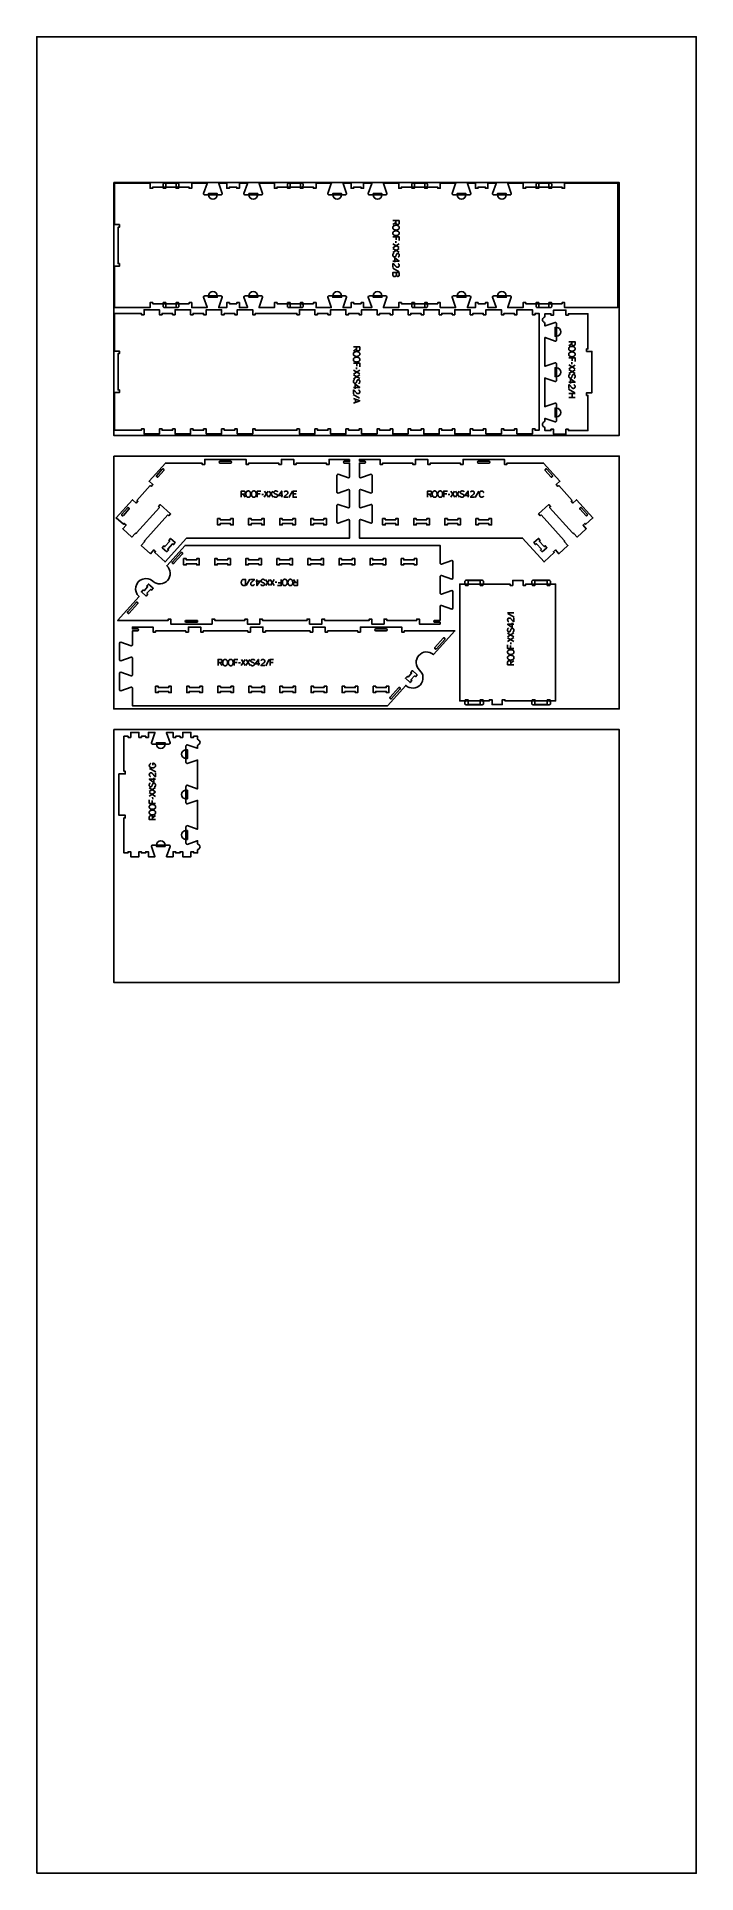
# Model space of a CAD drawing. Extents: x -20252 to -17068, y -84343 to -75479.
import ezdxf

# ---------------------------------------------------------------- set-up
doc = ezdxf.new("R2010")
doc.units = 0
for name, color, linetype in [('0_SHEET_SPRUCEPLY_2440X122', 1, 'CONTINUOUS'), ('1_ANYTOOL_1MMDEEP_LABELS_S', 2, 'CONTINUOUS'), ('3_ANYTOOL_CUTTHROUGH_INSID', 4, 'CONTINUOUS'), ('4_ANYTOOL_CUTTHROUGH_OUTSI', 5, 'CONTINUOUS'), ('5_ANYTOOL_HALF_MILL_9MM_IN', 3, 'CONTINUOUS'), ('DONOTCUT', 18, 'CONTINUOUS')]:
    doc.layers.add(name, color=color, linetype=linetype)

msp = doc.modelspace()

# ---------------------------------------------------------------- linework, layer by layer
at = {"layer": '0_SHEET_SPRUCEPLY_2440X122'}
for points in [[(-19879.9, -76183), (-19879.9, -77403), (-17439.9, -77403), (-17439.9, -76183)], [(-19879.9, -77503), (-19879.9, -78723), (-17439.9, -78723), (-17439.9, -77503)], [(-19879.9, -78823), (-19879.9, -80043), (-17439.9, -80043), (-17439.9, -78823)]]:
    msp.add_lwpolyline(points, close=True, dxfattribs=at)
at = {"layer": '1_ANYTOOL_1MMDEEP_LABELS_S'}
for points in [[(-18502, -76400.8), (-18502, -76401.1), (-18502, -76401.5), (-18502, -76401.9), (-18502.1, -76402.2), (-18502.1, -76402.4), (-18502.1, -76402.6), (-18502.2, -76402.7), (-18502.2, -76402.9), (-18502.2, -76403.1), (-18502.3, -76403.2), (-18502.3, -76403.4), (-18502.4, -76403.5), (-18502.4, -76403.7), (-18502.5, -76403.9), (-18502.5, -76404), (-18502.6, -76404.2), (-18502.6, -76404.3), (-18502.7, -76404.5), (-18502.8, -76404.6), (-18502.8, -76404.8), (-18502.9, -76404.9), (-18503, -76405.1), (-18503, -76405.2), (-18503.1, -76405.3), (-18503.2, -76405.5), (-18503.3, -76405.6), (-18503.4, -76405.7), (-18503.5, -76405.9), (-18503.7, -76406.1), (-18503.9, -76406.4), (-18504.1, -76406.6), (-18504.3, -76406.9), (-18504.5, -76407.1), (-18504.7, -76407.3), (-18504.9, -76407.6), (-18505.1, -76407.8), (-18505.4, -76408), (-18505.6, -76408.2), (-18505.9, -76408.4), (-18506.1, -76408.6), (-18506.4, -76408.8), (-18506.7, -76409), (-18506.9, -76409.1), (-18507.2, -76409.3), (-18507.5, -76409.5), (-18507.8, -76409.6), (-18508.1, -76409.8), (-18508.4, -76409.9), (-18508.7, -76410.1), (-18509, -76410.2), (-18509.3, -76410.4), (-18509.6, -76410.5), (-18509.9, -76410.6), (-18510.2, -76410.7), (-18510.6, -76410.8), (-18510.9, -76410.9), (-18511.2, -76411), (-18511.6, -76411.1), (-18511.9, -76411.2), (-18512.2, -76411.3), (-18512.9, -76411.4), (-18513.6, -76411.6), (-18514.3, -76411.7), (-18514.9, -76411.8), (-18515.6, -76411.8), (-18516.2, -76411.9), (-18516.9, -76411.9), (-18517.5, -76411.9), (-18518.1, -76411.9), (-18518.8, -76411.9), (-18519.4, -76411.8), (-18520.1, -76411.7), (-18520.7, -76411.6), (-18521.3, -76411.5), (-18522, -76411.4), (-18522.6, -76411.2), (-18523.2, -76411), (-18523.9, -76410.8), (-18524.5, -76410.6), (-18525.2, -76410.4), (-18525.8, -76410.1), (-18526.4, -76409.8), (-18527.1, -76409.5), (-18527.7, -76409.1), (-18528, -76409), (-18528.3, -76408.8), (-18528.6, -76408.6), (-18528.9, -76408.4), (-18529.2, -76408.2), (-18529.4, -76408), (-18529.7, -76407.8), (-18529.9, -76407.6), (-18530.1, -76407.5), (-18530.2, -76407.3), (-18530.3, -76407.2), (-18530.4, -76407.1), (-18530.5, -76407), (-18530.6, -76406.9), (-18530.7, -76406.7), (-18530.8, -76406.6), (-18530.9, -76406.5), (-18531, -76406.4), (-18531.1, -76406.2), (-18531.2, -76406.1), (-18531.3, -76406), (-18531.4, -76405.9), (-18531.5, -76405.7), (-18531.5, -76405.6), (-18531.6, -76405.4), (-18531.7, -76405.3), (-18531.8, -76405.2), (-18531.8, -76405), (-18531.9, -76404.9), (-18532, -76404.7), (-18532, -76404.6), (-18532.1, -76404.4), (-18532.1, -76404.3), (-18532.2, -76404.1), (-18532.3, -76404), (-18532.3, -76403.8), (-18532.4, -76403.5), (-18532.5, -76403.2), (-18532.6, -76402.9), (-18532.6, -76402.5), (-18532.7, -76402.2), (-18532.7, -76401.9), (-18532.8, -76401.5), (-18532.8, -76401.2), (-18532.8, -76400.8), (-18532.8, -76400.4), (-18532.8, -76400), (-18532.8, -76399.7), (-18532.8, -76399.3), (-18532.7, -76398.9), (-18532.7, -76398.6), (-18532.6, -76398.2), (-18532.6, -76397.9), (-18532.5, -76397.6), (-18532.4, -76397.2), (-18532.3, -76396.9), (-18532.2, -76396.7), (-18532.2, -76396.6), (-18532.1, -76396.4), (-18532.1, -76396.3), (-18532, -76396.1), (-18532, -76396), (-18531.9, -76395.8), (-18531.8, -76395.7), (-18531.7, -76395.5), (-18531.7, -76395.4), (-18531.6, -76395.2), (-18531.5, -76395.1), (-18531.4, -76395), (-18531.3, -76394.8), (-18531.3, -76394.7), (-18531.2, -76394.6), (-18531.1, -76394.4), (-18531, -76394.3), (-18530.9, -76394.2), (-18530.8, -76394), (-18530.7, -76393.9), (-18530.6, -76393.8), (-18530.5, -76393.7), (-18530.4, -76393.6), (-18530.2, -76393.4), (-18530.1, -76393.3), (-18530, -76393.2), (-18529.9, -76393.1), (-18529.8, -76393), (-18529.6, -76392.9), (-18529.4, -76392.6), (-18529.1, -76392.4), (-18528.8, -76392.2), (-18528.5, -76392), (-18528.3, -76391.9), (-18527.9, -76391.7), (-18527.6, -76391.5), (-18527, -76391.2), (-18526.3, -76390.8), (-18525.7, -76390.6), (-18525, -76390.3), (-18524.4, -76390), (-18523.7, -76389.8), (-18523.1, -76389.6), (-18522.4, -76389.4), (-18521.8, -76389.3), (-18521.1, -76389.1), (-18520.5, -76389), (-18519.8, -76388.9), (-18519.2, -76388.8), (-18518.5, -76388.8), (-18517.9, -76388.7), (-18517.2, -76388.7), (-18516.5, -76388.7), (-18515.8, -76388.8), (-18515.1, -76388.8), (-18514.5, -76388.9), (-18513.8, -76389), (-18513.1, -76389.1), (-18512.5, -76389.3), (-18511.8, -76389.5), (-18511.2, -76389.6), (-18510.5, -76389.9), (-18509.9, -76390.1), (-18509.3, -76390.4), (-18508.6, -76390.6), (-18508, -76390.9), (-18507.4, -76391.3), (-18506.8, -76391.6), (-18506.5, -76391.8), (-18506.2, -76392), (-18506, -76392.2), (-18505.7, -76392.4), (-18505.4, -76392.6), (-18505.2, -76392.8), (-18504.9, -76393), (-18504.7, -76393.3), (-18504.6, -76393.4), (-18504.5, -76393.5), (-18504.4, -76393.6), (-18504.3, -76393.8), (-18504.2, -76393.9), (-18504.1, -76394), (-18504, -76394.1), (-18503.9, -76394.3), (-18503.8, -76394.4), (-18503.7, -76394.5), (-18503.6, -76394.7), (-18503.5, -76394.8), (-18503.4, -76394.9), (-18503.4, -76395.1), (-18503.3, -76395.2), (-18503.2, -76395.4), (-18503.1, -76395.5), (-18503.1, -76395.6), (-18502.9, -76395.9), (-18502.8, -76396.2), (-18502.7, -76396.6), (-18502.6, -76396.9), (-18502.5, -76397.2), (-18502.4, -76397.5), (-18502.3, -76397.9), (-18502.2, -76398.2), (-18502.2, -76398.5), (-18502.1, -76398.9), (-18502.1, -76399.3), (-18502, -76399.6), (-18502, -76400), (-18502, -76400.4)], [(-18502, -76427.7), (-18502, -76428.1), (-18502, -76428.5), (-18502, -76428.8), (-18502.1, -76429.2), (-18502.1, -76429.3), (-18502.1, -76429.5), (-18502.2, -76429.7), (-18502.2, -76429.9), (-18502.2, -76430), (-18502.3, -76430.2), (-18502.3, -76430.3), (-18502.4, -76430.5), (-18502.4, -76430.7), (-18502.5, -76430.8), (-18502.5, -76431), (-18502.6, -76431.1), (-18502.6, -76431.3), (-18502.7, -76431.4), (-18502.8, -76431.6), (-18502.8, -76431.7), (-18502.9, -76431.9), (-18503, -76432), (-18503, -76432.1), (-18503.1, -76432.3), (-18503.2, -76432.4), (-18503.3, -76432.6), (-18503.4, -76432.7), (-18503.5, -76432.8), (-18503.7, -76433.1), (-18503.9, -76433.3), (-18504.1, -76433.6), (-18504.3, -76433.8), (-18504.5, -76434.1), (-18504.7, -76434.3), (-18504.9, -76434.5), (-18505.1, -76434.7), (-18505.4, -76435), (-18505.6, -76435.2), (-18505.9, -76435.4), (-18506.1, -76435.6), (-18506.4, -76435.7), (-18506.7, -76435.9), (-18506.9, -76436.1), (-18507.2, -76436.3), (-18507.5, -76436.4), (-18507.8, -76436.6), (-18508.1, -76436.8), (-18508.4, -76436.9), (-18508.7, -76437), (-18509, -76437.2), (-18509.3, -76437.3), (-18509.6, -76437.4), (-18509.9, -76437.6), (-18510.2, -76437.7), (-18510.6, -76437.8), (-18510.9, -76437.9), (-18511.2, -76438), (-18511.6, -76438.1), (-18511.9, -76438.2), (-18512.2, -76438.2), (-18512.9, -76438.4), (-18513.6, -76438.5), (-18514.3, -76438.6), (-18514.9, -76438.7), (-18515.6, -76438.8), (-18516.2, -76438.8), (-18516.9, -76438.9), (-18517.5, -76438.9), (-18518.1, -76438.9), (-18518.8, -76438.8), (-18519.4, -76438.8), (-18520.1, -76438.7), (-18520.7, -76438.6), (-18521.3, -76438.5), (-18522, -76438.3), (-18522.6, -76438.2), (-18523.2, -76438), (-18523.9, -76437.8), (-18524.5, -76437.6), (-18525.2, -76437.3), (-18525.8, -76437), (-18526.4, -76436.8), (-18527.1, -76436.4), (-18527.7, -76436.1), (-18528, -76435.9), (-18528.3, -76435.7), (-18528.6, -76435.6), (-18528.9, -76435.4), (-18529.2, -76435.2), (-18529.4, -76435), (-18529.7, -76434.7), (-18529.9, -76434.5), (-18530.1, -76434.4), (-18530.2, -76434.3), (-18530.3, -76434.2), (-18530.4, -76434.1), (-18530.5, -76433.9), (-18530.6, -76433.8), (-18530.7, -76433.7), (-18530.8, -76433.6), (-18530.9, -76433.5), (-18531, -76433.3), (-18531.1, -76433.2), (-18531.2, -76433.1), (-18531.3, -76432.9), (-18531.4, -76432.8), (-18531.5, -76432.7), (-18531.5, -76432.5), (-18531.6, -76432.4), (-18531.7, -76432.3), (-18531.8, -76432.1), (-18531.8, -76432), (-18531.9, -76431.8), (-18532, -76431.7), (-18532, -76431.6), (-18532.1, -76431.4), (-18532.1, -76431.3), (-18532.2, -76431.1), (-18532.3, -76430.9), (-18532.3, -76430.8), (-18532.4, -76430.5), (-18532.5, -76430.2), (-18532.6, -76429.8), (-18532.6, -76429.5), (-18532.7, -76429.2), (-18532.7, -76428.8), (-18532.8, -76428.5), (-18532.8, -76428.1), (-18532.8, -76427.8), (-18532.8, -76427.4), (-18532.8, -76427), (-18532.8, -76426.6), (-18532.8, -76426.3), (-18532.7, -76425.9), (-18532.7, -76425.5), (-18532.6, -76425.2), (-18532.6, -76424.8), (-18532.5, -76424.5), (-18532.4, -76424.2), (-18532.3, -76423.9), (-18532.2, -76423.7), (-18532.2, -76423.5), (-18532.1, -76423.4), (-18532.1, -76423.2), (-18532, -76423.1), (-18532, -76422.9), (-18531.9, -76422.8), (-18531.8, -76422.6), (-18531.7, -76422.5), (-18531.7, -76422.3), (-18531.6, -76422.2), (-18531.5, -76422.1), (-18531.4, -76421.9), (-18531.3, -76421.8), (-18531.3, -76421.7), (-18531.2, -76421.5), (-18531.1, -76421.4), (-18531, -76421.3), (-18530.9, -76421.1), (-18530.8, -76421), (-18530.7, -76420.9), (-18530.6, -76420.8), (-18530.5, -76420.6), (-18530.4, -76420.5), (-18530.2, -76420.4), (-18530.1, -76420.3), (-18530, -76420.2), (-18529.9, -76420), (-18529.8, -76419.9), (-18529.6, -76419.8), (-18529.4, -76419.6), (-18529.1, -76419.4), (-18528.8, -76419.2), (-18528.5, -76419), (-18528.3, -76418.8), (-18527.9, -76418.6), (-18527.6, -76418.4), (-18527, -76418.1), (-18526.3, -76417.8), (-18525.7, -76417.5), (-18525, -76417.2), (-18524.4, -76417), (-18523.7, -76416.8), (-18523.1, -76416.6), (-18522.4, -76416.4), (-18521.8, -76416.2), (-18521.1, -76416.1), (-18520.5, -76416), (-18519.8, -76415.9), (-18519.2, -76415.8), (-18518.5, -76415.7), (-18517.9, -76415.7), (-18517.2, -76415.7), (-18516.5, -76415.7), (-18515.8, -76415.7), (-18515.1, -76415.8), (-18514.5, -76415.9), (-18513.8, -76416), (-18513.1, -76416.1), (-18512.5, -76416.2), (-18511.8, -76416.4), (-18511.2, -76416.6), (-18510.5, -76416.8), (-18509.9, -76417.1), (-18509.3, -76417.3), (-18508.6, -76417.6), (-18508, -76417.9), (-18507.4, -76418.2), (-18506.8, -76418.6), (-18506.5, -76418.8), (-18506.2, -76419), (-18506, -76419.1), (-18505.7, -76419.4), (-18505.4, -76419.6), (-18505.2, -76419.8), (-18504.9, -76420), (-18504.7, -76420.2), (-18504.6, -76420.4), (-18504.5, -76420.5), (-18504.4, -76420.6), (-18504.3, -76420.7), (-18504.2, -76420.8), (-18504.1, -76421), (-18504, -76421.1), (-18503.9, -76421.2), (-18503.8, -76421.4), (-18503.7, -76421.5), (-18503.6, -76421.6), (-18503.5, -76421.8), (-18503.4, -76421.9), (-18503.4, -76422), (-18503.3, -76422.2), (-18503.2, -76422.3), (-18503.1, -76422.5), (-18503.1, -76422.6), (-18502.9, -76422.9), (-18502.8, -76423.2), (-18502.7, -76423.5), (-18502.6, -76423.8), (-18502.5, -76424.1), (-18502.4, -76424.5), (-18502.3, -76424.8), (-18502.2, -76425.2), (-18502.2, -76425.5), (-18502.1, -76425.9), (-18502.1, -76426.2), (-18502, -76426.6), (-18502, -76427), (-18502, -76427.3)], [(-18692.3, -77010.7), (-18692.3, -77011.1), (-18692.3, -77011.4), (-18692.4, -77011.8), (-18692.4, -77012.1), (-18692.4, -77012.3), (-18692.5, -77012.5), (-18692.5, -77012.6), (-18692.5, -77012.8), (-18692.6, -77013), (-18692.6, -77013.1), (-18692.6, -77013.3), (-18692.7, -77013.5), (-18692.7, -77013.6), (-18692.8, -77013.8), (-18692.8, -77013.9), (-18692.9, -77014.1), (-18693, -77014.2), (-18693, -77014.4), (-18693.1, -77014.5), (-18693.1, -77014.7), (-18693.2, -77014.8), (-18693.3, -77015), (-18693.4, -77015.1), (-18693.5, -77015.2), (-18693.5, -77015.4), (-18693.6, -77015.5), (-18693.7, -77015.7), (-18693.8, -77015.8), (-18694, -77016), (-18694.2, -77016.3), (-18694.4, -77016.5), (-18694.6, -77016.8), (-18694.8, -77017), (-18695, -77017.3), (-18695.2, -77017.5), (-18695.5, -77017.7), (-18695.7, -77017.9), (-18696, -77018.1), (-18696.2, -77018.3), (-18696.5, -77018.5), (-18696.7, -77018.7), (-18697, -77018.9), (-18697.3, -77019.1), (-18697.5, -77019.2), (-18697.8, -77019.4), (-18698.1, -77019.6), (-18698.4, -77019.7), (-18698.7, -77019.9), (-18699, -77020), (-18699.3, -77020.1), (-18699.6, -77020.3), (-18699.9, -77020.4), (-18700.3, -77020.5), (-18700.6, -77020.6), (-18700.9, -77020.7), (-18701.2, -77020.8), (-18701.5, -77020.9), (-18701.9, -77021), (-18702.2, -77021.1), (-18702.6, -77021.2), (-18703.2, -77021.4), (-18703.9, -77021.5), (-18704.6, -77021.6), (-18705.3, -77021.7), (-18705.9, -77021.7), (-18706.6, -77021.8), (-18707.2, -77021.8), (-18707.8, -77021.8), (-18708.5, -77021.8), (-18709.1, -77021.8), (-18709.7, -77021.7), (-18710.4, -77021.7), (-18711, -77021.6), (-18711.7, -77021.4), (-18712.3, -77021.3), (-18712.9, -77021.1), (-18713.6, -77021), (-18714.2, -77020.7), (-18714.8, -77020.5), (-18715.5, -77020.3), (-18716.1, -77020), (-18716.8, -77019.7), (-18717.4, -77019.4), (-18718, -77019.1), (-18718.3, -77018.9), (-18718.6, -77018.7), (-18718.9, -77018.5), (-18719.2, -77018.3), (-18719.5, -77018.1), (-18719.8, -77017.9), (-18720, -77017.7), (-18720.3, -77017.5), (-18720.4, -77017.4), (-18720.5, -77017.3), (-18720.6, -77017.1), (-18720.7, -77017), (-18720.8, -77016.9), (-18720.9, -77016.8), (-18721, -77016.7), (-18721.1, -77016.5), (-18721.2, -77016.4), (-18721.3, -77016.3), (-18721.4, -77016.2), (-18721.5, -77016), (-18721.6, -77015.9), (-18721.7, -77015.8), (-18721.8, -77015.6), (-18721.9, -77015.5), (-18721.9, -77015.4), (-18722, -77015.2), (-18722.1, -77015.1), (-18722.2, -77014.9), (-18722.2, -77014.8), (-18722.3, -77014.7), (-18722.4, -77014.5), (-18722.4, -77014.4), (-18722.5, -77014.2), (-18722.5, -77014.1), (-18722.6, -77013.9), (-18722.6, -77013.8), (-18722.7, -77013.4), (-18722.8, -77013.1), (-18722.9, -77012.8), (-18723, -77012.5), (-18723, -77012.1), (-18723.1, -77011.8), (-18723.1, -77011.4), (-18723.1, -77011.1), (-18723.1, -77010.7), (-18723.1, -77010.3), (-18723.1, -77010), (-18723.1, -77009.6), (-18723.1, -77009.2), (-18723.1, -77008.9), (-18723, -77008.5), (-18723, -77008.1), (-18722.9, -77007.8), (-18722.8, -77007.5), (-18722.7, -77007.1), (-18722.6, -77006.8), (-18722.6, -77006.7), (-18722.5, -77006.5), (-18722.5, -77006.3), (-18722.4, -77006.2), (-18722.3, -77006), (-18722.3, -77005.9), (-18722.2, -77005.7), (-18722.1, -77005.6), (-18722.1, -77005.4), (-18722, -77005.3), (-18721.9, -77005.2), (-18721.8, -77005), (-18721.8, -77004.9), (-18721.7, -77004.7), (-18721.6, -77004.6), (-18721.5, -77004.5), (-18721.4, -77004.3), (-18721.3, -77004.2), (-18721.2, -77004.1), (-18721.1, -77004), (-18721, -77003.8), (-18720.9, -77003.7), (-18720.8, -77003.6), (-18720.7, -77003.5), (-18720.6, -77003.3), (-18720.5, -77003.2), (-18720.3, -77003.1), (-18720.2, -77003), (-18720.1, -77002.9), (-18720, -77002.8), (-18719.7, -77002.6), (-18719.4, -77002.4), (-18719.2, -77002.2), (-18718.9, -77002), (-18718.6, -77001.8), (-18718.3, -77001.6), (-18717.9, -77001.4), (-18717.3, -77001.1), (-18716.6, -77000.8), (-18716, -77000.5), (-18715.4, -77000.2), (-18714.7, -76999.9), (-18714.1, -76999.7), (-18713.4, -76999.5), (-18712.8, -76999.3), (-18712.1, -76999.2), (-18711.4, -76999), (-18710.8, -76998.9), (-18710.1, -76998.8), (-18709.5, -76998.7), (-18708.8, -76998.7), (-18708.2, -76998.7), (-18707.5, -76998.6), (-18706.8, -76998.7), (-18706.2, -76998.7), (-18705.5, -76998.7), (-18704.8, -76998.8), (-18704.1, -76998.9), (-18703.5, -76999), (-18702.8, -76999.2), (-18702.1, -76999.4), (-18701.5, -76999.6), (-18700.9, -76999.8), (-18700.2, -77000), (-18699.6, -77000.3), (-18699, -77000.6), (-18698.4, -77000.9), (-18697.7, -77001.2), (-18697.1, -77001.5), (-18696.8, -77001.7), (-18696.6, -77001.9), (-18696.3, -77002.1), (-18696, -77002.3), (-18695.8, -77002.5), (-18695.5, -77002.7), (-18695.3, -77003), (-18695, -77003.2), (-18694.9, -77003.3), (-18694.8, -77003.4), (-18694.7, -77003.5), (-18694.6, -77003.7), (-18694.5, -77003.8), (-18694.4, -77003.9), (-18694.3, -77004), (-18694.2, -77004.2), (-18694.1, -77004.3), (-18694, -77004.4), (-18693.9, -77004.6), (-18693.8, -77004.7), (-18693.8, -77004.8), (-18693.7, -77005), (-18693.6, -77005.1), (-18693.5, -77005.3), (-18693.5, -77005.4), (-18693.4, -77005.6), (-18693.2, -77005.9), (-18693.1, -77006.2), (-18693, -77006.5), (-18692.9, -77006.8), (-18692.8, -77007.1), (-18692.7, -77007.4), (-18692.6, -77007.8), (-18692.5, -77008.1), (-18692.5, -77008.5), (-18692.4, -77008.8), (-18692.4, -77009.2), (-18692.4, -77009.5), (-18692.3, -77009.9), (-18692.3, -77010.3)], [(-17652.9, -76985.2), (-17652.9, -76985.6), (-17653, -76986), (-17653, -76986.3), (-17653, -76986.7), (-17653, -76986.8), (-17653.1, -76987), (-17653.1, -76987.2), (-17653.1, -76987.3), (-17653.2, -76987.5), (-17653.2, -76987.7), (-17653.3, -76987.8), (-17653.3, -76988), (-17653.3, -76988.2), (-17653.4, -76988.3), (-17653.5, -76988.5), (-17653.5, -76988.6), (-17653.6, -76988.8), (-17653.6, -76988.9), (-17653.7, -76989.1), (-17653.8, -76989.2), (-17653.8, -76989.4), (-17653.9, -76989.5), (-17654, -76989.6), (-17654.1, -76989.8), (-17654.1, -76989.9), (-17654.2, -76990.1), (-17654.3, -76990.2), (-17654.4, -76990.3), (-17654.6, -76990.6), (-17654.8, -76990.8), (-17655, -76991.1), (-17655.2, -76991.3), (-17655.4, -76991.6), (-17655.6, -76991.8), (-17655.9, -76992), (-17656.1, -76992.2), (-17656.3, -76992.4), (-17656.6, -76992.6), (-17656.8, -76992.9), (-17657.1, -76993), (-17657.3, -76993.2), (-17657.6, -76993.4), (-17657.9, -76993.6), (-17658.2, -76993.8), (-17658.4, -76993.9), (-17658.7, -76994.1), (-17659, -76994.2), (-17659.3, -76994.4), (-17659.6, -76994.5), (-17659.9, -76994.7), (-17660.2, -76994.8), (-17660.6, -76994.9), (-17660.9, -76995.1), (-17661.2, -76995.2), (-17661.5, -76995.3), (-17661.8, -76995.4), (-17662.2, -76995.5), (-17662.5, -76995.6), (-17662.8, -76995.7), (-17663.2, -76995.7), (-17663.9, -76995.9), (-17664.5, -76996), (-17665.2, -76996.1), (-17665.9, -76996.2), (-17666.5, -76996.3), (-17667.2, -76996.3), (-17667.8, -76996.4), (-17668.4, -76996.4), (-17669.1, -76996.3), (-17669.7, -76996.3), (-17670.4, -76996.3), (-17671, -76996.2), (-17671.6, -76996.1), (-17672.3, -76996), (-17672.9, -76995.8), (-17673.5, -76995.7), (-17674.2, -76995.5), (-17674.8, -76995.3), (-17675.5, -76995.1), (-17676.1, -76994.8), (-17676.7, -76994.5), (-17677.4, -76994.2), (-17678, -76993.9), (-17678.6, -76993.6), (-17679, -76993.4), (-17679.3, -76993.2), (-17679.6, -76993), (-17679.8, -76992.9), (-17680.1, -76992.7), (-17680.4, -76992.4), (-17680.6, -76992.2), (-17680.9, -76992), (-17681, -76991.9), (-17681.1, -76991.8), (-17681.2, -76991.7), (-17681.3, -76991.6), (-17681.4, -76991.4), (-17681.6, -76991.3), (-17681.7, -76991.2), (-17681.8, -76991.1), (-17681.9, -76990.9), (-17681.9, -76990.8), (-17682, -76990.7), (-17682.1, -76990.6), (-17682.2, -76990.4), (-17682.3, -76990.3), (-17682.4, -76990.2), (-17682.5, -76990), (-17682.5, -76989.9), (-17682.6, -76989.8), (-17682.7, -76989.6), (-17682.8, -76989.5), (-17682.8, -76989.3), (-17682.9, -76989.2), (-17683, -76989), (-17683, -76988.9), (-17683.1, -76988.7), (-17683.1, -76988.6), (-17683.2, -76988.4), (-17683.2, -76988.3), (-17683.3, -76988), (-17683.4, -76987.7), (-17683.5, -76987.3), (-17683.6, -76987), (-17683.6, -76986.7), (-17683.7, -76986.3), (-17683.7, -76986), (-17683.7, -76985.6), (-17683.7, -76985.2), (-17683.7, -76984.9), (-17683.7, -76984.5), (-17683.7, -76984.1), (-17683.7, -76983.7), (-17683.7, -76983.4), (-17683.6, -76983), (-17683.6, -76982.7), (-17683.5, -76982.3), (-17683.4, -76982), (-17683.3, -76981.7), (-17683.2, -76981.4), (-17683.2, -76981.2), (-17683.1, -76981), (-17683.1, -76980.9), (-17683, -76980.7), (-17683, -76980.6), (-17682.9, -76980.4), (-17682.8, -76980.3), (-17682.8, -76980.1), (-17682.7, -76980), (-17682.6, -76979.8), (-17682.5, -76979.7), (-17682.5, -76979.6), (-17682.4, -76979.4), (-17682.3, -76979.3), (-17682.2, -76979.1), (-17682.1, -76979), (-17682, -76978.9), (-17681.9, -76978.7), (-17681.8, -76978.6), (-17681.7, -76978.5), (-17681.6, -76978.4), (-17681.5, -76978.2), (-17681.4, -76978.1), (-17681.3, -76978), (-17681.2, -76977.9), (-17681.1, -76977.8), (-17680.9, -76977.6), (-17680.8, -76977.5), (-17680.7, -76977.4), (-17680.6, -76977.3), (-17680.3, -76977.1), (-17680.1, -76976.9), (-17679.8, -76976.7), (-17679.5, -76976.5), (-17679.2, -76976.3), (-17678.9, -76976.1), (-17678.6, -76975.9), (-17677.9, -76975.6), (-17677.3, -76975.3), (-17676.6, -76975), (-17676, -76974.7), (-17675.3, -76974.5), (-17674.7, -76974.3), (-17674, -76974), (-17673.4, -76973.9), (-17672.7, -76973.7), (-17672.1, -76973.6), (-17671.4, -76973.4), (-17670.8, -76973.3), (-17670.1, -76973.3), (-17669.5, -76973.2), (-17668.8, -76973.2), (-17668.1, -76973.2), (-17667.5, -76973.2), (-17666.8, -76973.2), (-17666.1, -76973.3), (-17665.4, -76973.4), (-17664.7, -76973.5), (-17664.1, -76973.6), (-17663.4, -76973.7), (-17662.8, -76973.9), (-17662.1, -76974.1), (-17661.5, -76974.3), (-17660.8, -76974.5), (-17660.2, -76974.8), (-17659.6, -76975.1), (-17659, -76975.4), (-17658.4, -76975.7), (-17657.8, -76976.1), (-17657.5, -76976.3), (-17657.2, -76976.4), (-17656.9, -76976.6), (-17656.6, -76976.8), (-17656.4, -76977.1), (-17656.1, -76977.3), (-17655.9, -76977.5), (-17655.6, -76977.7), (-17655.5, -76977.8), (-17655.4, -76978), (-17655.3, -76978.1), (-17655.2, -76978.2), (-17655.1, -76978.3), (-17655, -76978.5), (-17654.9, -76978.6), (-17654.8, -76978.7), (-17654.7, -76978.8), (-17654.6, -76979), (-17654.5, -76979.1), (-17654.5, -76979.2), (-17654.4, -76979.4), (-17654.3, -76979.5), (-17654.2, -76979.7), (-17654.1, -76979.8), (-17654.1, -76979.9), (-17654, -76980.1), (-17653.9, -76980.4), (-17653.7, -76980.7), (-17653.6, -76981), (-17653.5, -76981.3), (-17653.4, -76981.6), (-17653.3, -76982), (-17653.2, -76982.3), (-17653.2, -76982.6), (-17653.1, -76983), (-17653, -76983.3), (-17653, -76983.7), (-17653, -76984.1), (-17653, -76984.4), (-17652.9, -76984.8)], [(-17652.9, -77012.2), (-17652.9, -77012.5), (-17653, -77012.9), (-17653, -77013.3), (-17653, -77013.6), (-17653, -77013.8), (-17653.1, -77014), (-17653.1, -77014.1), (-17653.1, -77014.3), (-17653.2, -77014.5), (-17653.2, -77014.6), (-17653.3, -77014.8), (-17653.3, -77014.9), (-17653.3, -77015.1), (-17653.4, -77015.3), (-17653.5, -77015.4), (-17653.5, -77015.6), (-17653.6, -77015.7), (-17653.6, -77015.9), (-17653.7, -77016), (-17653.8, -77016.2), (-17653.8, -77016.3), (-17653.9, -77016.5), (-17654, -77016.6), (-17654.1, -77016.7), (-17654.1, -77016.9), (-17654.2, -77017), (-17654.3, -77017.1), (-17654.4, -77017.3), (-17654.6, -77017.5), (-17654.8, -77017.8), (-17655, -77018), (-17655.2, -77018.3), (-17655.4, -77018.5), (-17655.6, -77018.7), (-17655.9, -77019), (-17656.1, -77019.2), (-17656.3, -77019.4), (-17656.6, -77019.6), (-17656.8, -77019.8), (-17657.1, -77020), (-17657.3, -77020.2), (-17657.6, -77020.4), (-17657.9, -77020.6), (-17658.2, -77020.7), (-17658.4, -77020.9), (-17658.7, -77021.1), (-17659, -77021.2), (-17659.3, -77021.4), (-17659.6, -77021.5), (-17659.9, -77021.6), (-17660.2, -77021.8), (-17660.6, -77021.9), (-17660.9, -77022), (-17661.2, -77022.1), (-17661.5, -77022.2), (-17661.8, -77022.3), (-17662.2, -77022.4), (-17662.5, -77022.5), (-17662.8, -77022.6), (-17663.2, -77022.7), (-17663.9, -77022.8), (-17664.5, -77023), (-17665.2, -77023.1), (-17665.9, -77023.2), (-17666.5, -77023.2), (-17667.2, -77023.3), (-17667.8, -77023.3), (-17668.4, -77023.3), (-17669.1, -77023.3), (-17669.7, -77023.3), (-17670.4, -77023.2), (-17671, -77023.1), (-17671.6, -77023), (-17672.3, -77022.9), (-17672.9, -77022.8), (-17673.5, -77022.6), (-17674.2, -77022.4), (-17674.8, -77022.2), (-17675.5, -77022), (-17676.1, -77021.8), (-17676.7, -77021.5), (-17677.4, -77021.2), (-17678, -77020.9), (-17678.6, -77020.6), (-17679, -77020.4), (-17679.3, -77020.2), (-17679.6, -77020), (-17679.8, -77019.8), (-17680.1, -77019.6), (-17680.4, -77019.4), (-17680.6, -77019.2), (-17680.9, -77019), (-17681, -77018.9), (-17681.1, -77018.7), (-17681.2, -77018.6), (-17681.3, -77018.5), (-17681.4, -77018.4), (-17681.6, -77018.3), (-17681.7, -77018.2), (-17681.8, -77018), (-17681.9, -77017.9), (-17681.9, -77017.8), (-17682, -77017.7), (-17682.1, -77017.5), (-17682.2, -77017.4), (-17682.3, -77017.3), (-17682.4, -77017.1), (-17682.5, -77017), (-17682.5, -77016.9), (-17682.6, -77016.7), (-17682.7, -77016.6), (-17682.8, -77016.4), (-17682.8, -77016.3), (-17682.9, -77016.1), (-17683, -77016), (-17683, -77015.9), (-17683.1, -77015.7), (-17683.1, -77015.6), (-17683.2, -77015.4), (-17683.2, -77015.2), (-17683.3, -77014.9), (-17683.4, -77014.6), (-17683.5, -77014.3), (-17683.6, -77014), (-17683.6, -77013.6), (-17683.7, -77013.3), (-17683.7, -77012.9), (-17683.7, -77012.6), (-17683.7, -77012.2), (-17683.7, -77011.8), (-17683.7, -77011.4), (-17683.7, -77011.1), (-17683.7, -77010.7), (-17683.7, -77010.3), (-17683.6, -77010), (-17683.6, -77009.6), (-17683.5, -77009.3), (-17683.4, -77009), (-17683.3, -77008.6), (-17683.2, -77008.3), (-17683.2, -77008.1), (-17683.1, -77008), (-17683.1, -77007.8), (-17683, -77007.7), (-17683, -77007.5), (-17682.9, -77007.4), (-17682.8, -77007.2), (-17682.8, -77007.1), (-17682.7, -77006.9), (-17682.6, -77006.8), (-17682.5, -77006.7), (-17682.5, -77006.5), (-17682.4, -77006.4), (-17682.3, -77006.2), (-17682.2, -77006.1), (-17682.1, -77006), (-17682, -77005.8), (-17681.9, -77005.7), (-17681.8, -77005.6), (-17681.7, -77005.4), (-17681.6, -77005.3), (-17681.5, -77005.2), (-17681.4, -77005.1), (-17681.3, -77005), (-17681.2, -77004.8), (-17681.1, -77004.7), (-17680.9, -77004.6), (-17680.8, -77004.5), (-17680.7, -77004.4), (-17680.6, -77004.3), (-17680.3, -77004.1), (-17680.1, -77003.8), (-17679.8, -77003.6), (-17679.5, -77003.4), (-17679.2, -77003.3), (-17678.9, -77003.1), (-17678.6, -77002.9), (-17677.9, -77002.6), (-17677.3, -77002.2), (-17676.6, -77002), (-17676, -77001.7), (-17675.3, -77001.4), (-17674.7, -77001.2), (-17674, -77001), (-17673.4, -77000.8), (-17672.7, -77000.7), (-17672.1, -77000.5), (-17671.4, -77000.4), (-17670.8, -77000.3), (-17670.1, -77000.2), (-17669.5, -77000.2), (-17668.8, -77000.1), (-17668.1, -77000.1), (-17667.5, -77000.1), (-17666.8, -77000.2), (-17666.1, -77000.2), (-17665.4, -77000.3), (-17664.7, -77000.4), (-17664.1, -77000.5), (-17663.4, -77000.7), (-17662.8, -77000.9), (-17662.1, -77001), (-17661.5, -77001.3), (-17660.8, -77001.5), (-17660.2, -77001.8), (-17659.6, -77002), (-17659, -77002.3), (-17658.4, -77002.7), (-17657.8, -77003), (-17657.5, -77003.2), (-17657.2, -77003.4), (-17656.9, -77003.6), (-17656.6, -77003.8), (-17656.4, -77004), (-17656.1, -77004.2), (-17655.9, -77004.5), (-17655.6, -77004.7), (-17655.5, -77004.8), (-17655.4, -77004.9), (-17655.3, -77005), (-17655.2, -77005.2), (-17655.1, -77005.3), (-17655, -77005.4), (-17654.9, -77005.5), (-17654.8, -77005.7), (-17654.7, -77005.8), (-17654.6, -77005.9), (-17654.5, -77006.1), (-17654.5, -77006.2), (-17654.4, -77006.3), (-17654.3, -77006.5), (-17654.2, -77006.6), (-17654.1, -77006.8), (-17654.1, -77006.9), (-17654, -77007), (-17653.9, -77007.3), (-17653.7, -77007.6), (-17653.6, -77008), (-17653.5, -77008.3), (-17653.4, -77008.6), (-17653.3, -77008.9), (-17653.2, -77009.3), (-17653.2, -77009.6), (-17653.1, -77009.9), (-17653, -77010.3), (-17653, -77010.7), (-17653, -77011), (-17653, -77011.4), (-17652.9, -77011.8)], [(-18692.3, -77037.6), (-18692.3, -77038), (-18692.3, -77038.4), (-18692.4, -77038.7), (-18692.4, -77039.1), (-18692.4, -77039.3), (-18692.5, -77039.4), (-18692.5, -77039.6), (-18692.5, -77039.8), (-18692.6, -77039.9), (-18692.6, -77040.1), (-18692.6, -77040.3), (-18692.7, -77040.4), (-18692.7, -77040.6), (-18692.8, -77040.7), (-18692.8, -77040.9), (-18692.9, -77041), (-18693, -77041.2), (-18693, -77041.3), (-18693.1, -77041.5), (-18693.1, -77041.6), (-18693.2, -77041.8), (-18693.3, -77041.9), (-18693.4, -77042.1), (-18693.5, -77042.2), (-18693.5, -77042.3), (-18693.6, -77042.5), (-18693.7, -77042.6), (-18693.8, -77042.7), (-18694, -77043), (-18694.2, -77043.3), (-18694.4, -77043.5), (-18694.6, -77043.7), (-18694.8, -77044), (-18695, -77044.2), (-18695.2, -77044.4), (-18695.5, -77044.7), (-18695.7, -77044.9), (-18696, -77045.1), (-18696.2, -77045.3), (-18696.5, -77045.5), (-18696.7, -77045.7), (-18697, -77045.8), (-18697.3, -77046), (-18697.5, -77046.2), (-18697.8, -77046.4), (-18698.1, -77046.5), (-18698.4, -77046.7), (-18698.7, -77046.8), (-18699, -77047), (-18699.3, -77047.1), (-18699.6, -77047.2), (-18699.9, -77047.4), (-18700.3, -77047.5), (-18700.6, -77047.6), (-18700.9, -77047.7), (-18701.2, -77047.8), (-18701.5, -77047.9), (-18701.9, -77048), (-18702.2, -77048.1), (-18702.6, -77048.2), (-18703.2, -77048.3), (-18703.9, -77048.4), (-18704.6, -77048.5), (-18705.3, -77048.6), (-18705.9, -77048.7), (-18706.6, -77048.7), (-18707.2, -77048.8), (-18707.8, -77048.8), (-18708.5, -77048.8), (-18709.1, -77048.7), (-18709.7, -77048.7), (-18710.4, -77048.6), (-18711, -77048.5), (-18711.7, -77048.4), (-18712.3, -77048.3), (-18712.9, -77048.1), (-18713.6, -77047.9), (-18714.2, -77047.7), (-18714.8, -77047.5), (-18715.5, -77047.2), (-18716.1, -77047), (-18716.8, -77046.7), (-18717.4, -77046.4), (-18718, -77046), (-18718.3, -77045.8), (-18718.6, -77045.7), (-18718.9, -77045.5), (-18719.2, -77045.3), (-18719.5, -77045.1), (-18719.8, -77044.9), (-18720, -77044.7), (-18720.3, -77044.4), (-18720.4, -77044.3), (-18720.5, -77044.2), (-18720.6, -77044.1), (-18720.7, -77044), (-18720.8, -77043.9), (-18720.9, -77043.7), (-18721, -77043.6), (-18721.1, -77043.5), (-18721.2, -77043.4), (-18721.3, -77043.2), (-18721.4, -77043.1), (-18721.5, -77043), (-18721.6, -77042.9), (-18721.7, -77042.7), (-18721.8, -77042.6), (-18721.9, -77042.5), (-18721.9, -77042.3), (-18722, -77042.2), (-18722.1, -77042), (-18722.2, -77041.9), (-18722.2, -77041.8), (-18722.3, -77041.6), (-18722.4, -77041.5), (-18722.4, -77041.3), (-18722.5, -77041.2), (-18722.5, -77041), (-18722.6, -77040.9), (-18722.6, -77040.7), (-18722.7, -77040.4), (-18722.8, -77040.1), (-18722.9, -77039.8), (-18723, -77039.4), (-18723, -77039.1), (-18723.1, -77038.7), (-18723.1, -77038.4), (-18723.1, -77038), (-18723.1, -77037.7), (-18723.1, -77037.3), (-18723.1, -77036.9), (-18723.1, -77036.5), (-18723.1, -77036.2), (-18723.1, -77035.8), (-18723, -77035.5), (-18723, -77035.1), (-18722.9, -77034.8), (-18722.8, -77034.4), (-18722.7, -77034.1), (-18722.6, -77033.8), (-18722.6, -77033.6), (-18722.5, -77033.5), (-18722.5, -77033.3), (-18722.4, -77033.1), (-18722.3, -77033), (-18722.3, -77032.8), (-18722.2, -77032.7), (-18722.1, -77032.6), (-18722.1, -77032.4), (-18722, -77032.3), (-18721.9, -77032.1), (-18721.8, -77032), (-18721.8, -77031.8), (-18721.7, -77031.7), (-18721.6, -77031.6), (-18721.5, -77031.4), (-18721.4, -77031.3), (-18721.3, -77031.2), (-18721.2, -77031), (-18721.1, -77030.9), (-18721, -77030.8), (-18720.9, -77030.7), (-18720.8, -77030.5), (-18720.7, -77030.4), (-18720.6, -77030.3), (-18720.5, -77030.2), (-18720.3, -77030.1), (-18720.2, -77030), (-18720.1, -77029.8), (-18720, -77029.7), (-18719.7, -77029.5), (-18719.4, -77029.3), (-18719.2, -77029.1), (-18718.9, -77028.9), (-18718.6, -77028.7), (-18718.3, -77028.5), (-18717.9, -77028.4), (-18717.3, -77028), (-18716.6, -77027.7), (-18716, -77027.4), (-18715.4, -77027.2), (-18714.7, -77026.9), (-18714.1, -77026.7), (-18713.4, -77026.5), (-18712.8, -77026.3), (-18712.1, -77026.1), (-18711.4, -77026), (-18710.8, -77025.9), (-18710.1, -77025.8), (-18709.5, -77025.7), (-18708.8, -77025.6), (-18708.2, -77025.6), (-18707.5, -77025.6), (-18706.8, -77025.6), (-18706.2, -77025.6), (-18705.5, -77025.7), (-18704.8, -77025.8), (-18704.1, -77025.9), (-18703.5, -77026), (-18702.8, -77026.2), (-18702.1, -77026.3), (-18701.5, -77026.5), (-18700.9, -77026.7), (-18700.2, -77027), (-18699.6, -77027.2), (-18699, -77027.5), (-18698.4, -77027.8), (-18697.7, -77028.1), (-18697.1, -77028.5), (-18696.8, -77028.7), (-18696.6, -77028.9), (-18696.3, -77029.1), (-18696, -77029.3), (-18695.8, -77029.5), (-18695.5, -77029.7), (-18695.3, -77029.9), (-18695, -77030.1), (-18694.9, -77030.3), (-18694.8, -77030.4), (-18694.7, -77030.5), (-18694.6, -77030.6), (-18694.5, -77030.8), (-18694.4, -77030.9), (-18694.3, -77031), (-18694.2, -77031.1), (-18694.1, -77031.3), (-18694, -77031.4), (-18693.9, -77031.5), (-18693.8, -77031.7), (-18693.8, -77031.8), (-18693.7, -77031.9), (-18693.6, -77032.1), (-18693.5, -77032.2), (-18693.5, -77032.4), (-18693.4, -77032.5), (-18693.2, -77032.8), (-18693.1, -77033.1), (-18693, -77033.4), (-18692.9, -77033.7), (-18692.8, -77034.1), (-18692.7, -77034.4), (-18692.6, -77034.7), (-18692.5, -77035.1), (-18692.5, -77035.4), (-18692.4, -77035.8), (-18692.4, -77036.1), (-18692.4, -77036.5), (-18692.3, -77036.9), (-18692.3, -77037.3)], [(-19230.4, -77671.1), (-19230, -77671.1), (-19229.6, -77671.1), (-19229.3, -77671.1), (-19228.9, -77671.2), (-19228.7, -77671.2), (-19228.6, -77671.2), (-19228.4, -77671.2), (-19228.2, -77671.3), (-19228.1, -77671.3), (-19227.9, -77671.3), (-19227.7, -77671.4), (-19227.6, -77671.4), (-19227.4, -77671.5), (-19227.3, -77671.5), (-19227.1, -77671.6), (-19227, -77671.6), (-19226.8, -77671.7), (-19226.7, -77671.8), (-19226.5, -77671.8), (-19226.4, -77671.9), (-19226.2, -77672), (-19226.1, -77672), (-19225.9, -77672.1), (-19225.8, -77672.2), (-19225.7, -77672.3), (-19225.5, -77672.4), (-19225.4, -77672.4), (-19225.3, -77672.5), (-19225, -77672.7), (-19224.7, -77672.9), (-19224.5, -77673.1), (-19224.3, -77673.3), (-19224, -77673.5), (-19223.8, -77673.8), (-19223.6, -77674), (-19223.3, -77674.2), (-19223.1, -77674.5), (-19222.9, -77674.7), (-19222.7, -77674.9), (-19222.5, -77675.2), (-19222.3, -77675.5), (-19222.2, -77675.7), (-19222, -77676), (-19221.8, -77676.3), (-19221.6, -77676.6), (-19221.5, -77676.9), (-19221.3, -77677.2), (-19221.2, -77677.5), (-19221, -77677.8), (-19220.9, -77678.1), (-19220.8, -77678.4), (-19220.6, -77678.7), (-19220.5, -77679), (-19220.4, -77679.3), (-19220.3, -77679.6), (-19220.2, -77680), (-19220.1, -77680.3), (-19220, -77680.6), (-19219.9, -77681), (-19219.8, -77681.3), (-19219.7, -77682), (-19219.6, -77682.7), (-19219.5, -77683.3), (-19219.4, -77684), (-19219.3, -77684.6), (-19219.3, -77685.3), (-19219.2, -77685.9), (-19219.2, -77686.6), (-19219.2, -77687.2), (-19219.3, -77687.8), (-19219.3, -77688.5), (-19219.4, -77689.1), (-19219.5, -77689.8), (-19219.6, -77690.4), (-19219.7, -77691), (-19219.9, -77691.7), (-19220.1, -77692.3), (-19220.3, -77692.9), (-19220.5, -77693.6), (-19220.8, -77694.2), (-19221, -77694.9), (-19221.3, -77695.5), (-19221.6, -77696.1), (-19222, -77696.8), (-19222.2, -77697.1), (-19222.3, -77697.4), (-19222.5, -77697.7), (-19222.7, -77698), (-19222.9, -77698.2), (-19223.1, -77698.5), (-19223.3, -77698.8), (-19223.6, -77699), (-19223.7, -77699.1), (-19223.8, -77699.2), (-19223.9, -77699.4), (-19224, -77699.5), (-19224.1, -77699.6), (-19224.3, -77699.7), (-19224.4, -77699.8), (-19224.5, -77699.9), (-19224.6, -77700), (-19224.7, -77700.1), (-19224.9, -77700.2), (-19225, -77700.3), (-19225.1, -77700.3), (-19225.3, -77700.4), (-19225.4, -77700.5), (-19225.5, -77700.6), (-19225.7, -77700.7), (-19225.8, -77700.8), (-19226, -77700.8), (-19226.1, -77700.9), (-19226.2, -77701), (-19226.4, -77701), (-19226.5, -77701.1), (-19226.7, -77701.2), (-19226.8, -77701.2), (-19227, -77701.3), (-19227.1, -77701.3), (-19227.3, -77701.4), (-19227.6, -77701.5), (-19227.9, -77701.6), (-19228.2, -77701.6), (-19228.6, -77701.7), (-19228.9, -77701.7), (-19229.3, -77701.8), (-19229.6, -77701.8), (-19230, -77701.9), (-19230.3, -77701.9), (-19230.7, -77701.9), (-19231.1, -77701.9), (-19231.5, -77701.9), (-19231.8, -77701.8), (-19232.2, -77701.8), (-19232.5, -77701.7), (-19232.9, -77701.7), (-19233.2, -77701.6), (-19233.6, -77701.5), (-19233.9, -77701.5), (-19234.2, -77701.4), (-19234.4, -77701.3), (-19234.5, -77701.3), (-19234.7, -77701.2), (-19234.8, -77701.1), (-19235, -77701.1), (-19235.1, -77701), (-19235.3, -77701), (-19235.4, -77700.9), (-19235.6, -77700.8), (-19235.7, -77700.7), (-19235.9, -77700.7), (-19236, -77700.6), (-19236.2, -77700.5), (-19236.3, -77700.4), (-19236.4, -77700.3), (-19236.6, -77700.2), (-19236.7, -77700.1), (-19236.8, -77700), (-19237, -77699.9), (-19237.1, -77699.8), (-19237.2, -77699.7), (-19237.3, -77699.6), (-19237.5, -77699.5), (-19237.6, -77699.4), (-19237.7, -77699.3), (-19237.8, -77699.2), (-19237.9, -77699.1), (-19238, -77699), (-19238.2, -77698.8), (-19238.3, -77698.7), (-19238.5, -77698.4), (-19238.7, -77698.2), (-19238.9, -77697.9), (-19239.1, -77697.6), (-19239.3, -77697.3), (-19239.5, -77697), (-19239.6, -77696.7), (-19240, -77696), (-19240.3, -77695.4), (-19240.6, -77694.7), (-19240.8, -77694.1), (-19241.1, -77693.4), (-19241.3, -77692.8), (-19241.5, -77692.1), (-19241.7, -77691.5), (-19241.9, -77690.8), (-19242, -77690.2), (-19242.1, -77689.5), (-19242.2, -77688.9), (-19242.3, -77688.2), (-19242.4, -77687.6), (-19242.4, -77686.9), (-19242.4, -77686.3), (-19242.4, -77685.6), (-19242.4, -77684.9), (-19242.3, -77684.2), (-19242.2, -77683.5), (-19242.1, -77682.9), (-19242, -77682.2), (-19241.8, -77681.5), (-19241.7, -77680.9), (-19241.5, -77680.2), (-19241.3, -77679.6), (-19241, -77679), (-19240.8, -77678.3), (-19240.5, -77677.7), (-19240.2, -77677.1), (-19239.9, -77676.5), (-19239.5, -77675.9), (-19239.3, -77675.6), (-19239.1, -77675.3), (-19238.9, -77675), (-19238.7, -77674.8), (-19238.5, -77674.5), (-19238.3, -77674.2), (-19238.1, -77674), (-19237.8, -77673.8), (-19237.7, -77673.7), (-19237.6, -77673.5), (-19237.5, -77673.4), (-19237.4, -77673.3), (-19237.2, -77673.2), (-19237.1, -77673.1), (-19237, -77673), (-19236.9, -77672.9), (-19236.7, -77672.8), (-19236.6, -77672.8), (-19236.5, -77672.7), (-19236.3, -77672.6), (-19236.2, -77672.5), (-19236.1, -77672.4), (-19235.9, -77672.3), (-19235.8, -77672.3), (-19235.6, -77672.2), (-19235.5, -77672.1), (-19235.2, -77672), (-19234.9, -77671.9), (-19234.6, -77671.7), (-19234.3, -77671.6), (-19233.9, -77671.5), (-19233.6, -77671.4), (-19233.3, -77671.4), (-19232.9, -77671.3), (-19232.6, -77671.2), (-19232.2, -77671.2), (-19231.9, -77671.1), (-19231.5, -77671.1), (-19231.1, -77671.1), (-19230.7, -77671.1)], [(-19203.4, -77671.1), (-19203, -77671.1), (-19202.7, -77671.1), (-19202.3, -77671.1), (-19202, -77671.2), (-19201.8, -77671.2), (-19201.6, -77671.2), (-19201.4, -77671.2), (-19201.3, -77671.3), (-19201.1, -77671.3), (-19200.9, -77671.3), (-19200.8, -77671.4), (-19200.6, -77671.4), (-19200.5, -77671.5), (-19200.3, -77671.5), (-19200.2, -77671.6), (-19200, -77671.6), (-19199.8, -77671.7), (-19199.7, -77671.8), (-19199.5, -77671.8), (-19199.4, -77671.9), (-19199.3, -77672), (-19199.1, -77672), (-19199, -77672.1), (-19198.8, -77672.2), (-19198.7, -77672.3), (-19198.6, -77672.4), (-19198.4, -77672.4), (-19198.3, -77672.5), (-19198, -77672.7), (-19197.8, -77672.9), (-19197.5, -77673.1), (-19197.3, -77673.3), (-19197.1, -77673.5), (-19196.8, -77673.8), (-19196.6, -77674), (-19196.4, -77674.2), (-19196.2, -77674.5), (-19196, -77674.7), (-19195.8, -77674.9), (-19195.6, -77675.2), (-19195.4, -77675.5), (-19195.2, -77675.7), (-19195, -77676), (-19194.8, -77676.3), (-19194.7, -77676.6), (-19194.5, -77676.9), (-19194.4, -77677.2), (-19194.2, -77677.5), (-19194.1, -77677.8), (-19193.9, -77678.1), (-19193.8, -77678.4), (-19193.7, -77678.7), (-19193.6, -77679), (-19193.4, -77679.3), (-19193.3, -77679.6), (-19193.2, -77680), (-19193.1, -77680.3), (-19193, -77680.6), (-19193, -77681), (-19192.9, -77681.3), (-19192.7, -77682), (-19192.6, -77682.7), (-19192.5, -77683.3), (-19192.4, -77684), (-19192.3, -77684.6), (-19192.3, -77685.3), (-19192.3, -77685.9), (-19192.3, -77686.6), (-19192.3, -77687.2), (-19192.3, -77687.8), (-19192.4, -77688.5), (-19192.4, -77689.1), (-19192.5, -77689.8), (-19192.6, -77690.4), (-19192.8, -77691), (-19192.9, -77691.7), (-19193.1, -77692.3), (-19193.3, -77692.9), (-19193.6, -77693.6), (-19193.8, -77694.2), (-19194.1, -77694.9), (-19194.4, -77695.5), (-19194.7, -77696.1), (-19195, -77696.8), (-19195.2, -77697.1), (-19195.4, -77697.4), (-19195.6, -77697.7), (-19195.8, -77698), (-19196, -77698.2), (-19196.2, -77698.5), (-19196.4, -77698.8), (-19196.6, -77699), (-19196.7, -77699.1), (-19196.8, -77699.2), (-19196.9, -77699.4), (-19197.1, -77699.5), (-19197.2, -77699.6), (-19197.3, -77699.7), (-19197.4, -77699.8), (-19197.5, -77699.9), (-19197.7, -77700), (-19197.8, -77700.1), (-19197.9, -77700.2), (-19198, -77700.3), (-19198.2, -77700.3), (-19198.3, -77700.4), (-19198.4, -77700.5), (-19198.6, -77700.6), (-19198.7, -77700.7), (-19198.9, -77700.8), (-19199, -77700.8), (-19199.1, -77700.9), (-19199.3, -77701), (-19199.4, -77701), (-19199.6, -77701.1), (-19199.7, -77701.2), (-19199.9, -77701.2), (-19200, -77701.3), (-19200.2, -77701.3), (-19200.3, -77701.4), (-19200.6, -77701.5), (-19201, -77701.6), (-19201.3, -77701.6), (-19201.6, -77701.7), (-19202, -77701.7), (-19202.3, -77701.8), (-19202.7, -77701.8), (-19203, -77701.9), (-19203.4, -77701.9), (-19203.7, -77701.9), (-19204.1, -77701.9), (-19204.5, -77701.9), (-19204.9, -77701.8), (-19205.2, -77701.8), (-19205.6, -77701.7), (-19205.9, -77701.7), (-19206.3, -77701.6), (-19206.6, -77701.5), (-19206.9, -77701.5), (-19207.3, -77701.4), (-19207.4, -77701.3), (-19207.6, -77701.3), (-19207.7, -77701.2), (-19207.9, -77701.1), (-19208, -77701.1), (-19208.2, -77701), (-19208.3, -77701), (-19208.5, -77700.9), (-19208.6, -77700.8), (-19208.8, -77700.7), (-19208.9, -77700.7), (-19209.1, -77700.6), (-19209.2, -77700.5), (-19209.3, -77700.4), (-19209.5, -77700.3), (-19209.6, -77700.2), (-19209.7, -77700.1), (-19209.9, -77700), (-19210, -77699.9), (-19210.1, -77699.8), (-19210.2, -77699.7), (-19210.4, -77699.6), (-19210.5, -77699.5), (-19210.6, -77699.4), (-19210.7, -77699.3), (-19210.9, -77699.2), (-19211, -77699.1), (-19211.1, -77699), (-19211.2, -77698.8), (-19211.3, -77698.7), (-19211.5, -77698.4), (-19211.7, -77698.2), (-19211.9, -77697.9), (-19212.1, -77697.6), (-19212.3, -77697.3), (-19212.5, -77697), (-19212.7, -77696.7), (-19213, -77696), (-19213.3, -77695.4), (-19213.6, -77694.7), (-19213.9, -77694.1), (-19214.1, -77693.4), (-19214.4, -77692.8), (-19214.6, -77692.1), (-19214.7, -77691.5), (-19214.9, -77690.8), (-19215.1, -77690.2), (-19215.2, -77689.5), (-19215.3, -77688.9), (-19215.3, -77688.2), (-19215.4, -77687.6), (-19215.4, -77686.9), (-19215.4, -77686.3), (-19215.4, -77685.6), (-19215.4, -77684.9), (-19215.3, -77684.2), (-19215.3, -77683.5), (-19215.2, -77682.9), (-19215, -77682.2), (-19214.9, -77681.5), (-19214.7, -77680.9), (-19214.5, -77680.2), (-19214.3, -77679.6), (-19214.1, -77679), (-19213.8, -77678.3), (-19213.5, -77677.7), (-19213.2, -77677.1), (-19212.9, -77676.5), (-19212.5, -77675.9), (-19212.4, -77675.6), (-19212.2, -77675.3), (-19212, -77675), (-19211.8, -77674.8), (-19211.6, -77674.5), (-19211.3, -77674.2), (-19211.1, -77674), (-19210.9, -77673.8), (-19210.8, -77673.7), (-19210.7, -77673.5), (-19210.5, -77673.4), (-19210.4, -77673.3), (-19210.3, -77673.2), (-19210.2, -77673.1), (-19210, -77673), (-19209.9, -77672.9), (-19209.8, -77672.8), (-19209.6, -77672.8), (-19209.5, -77672.7), (-19209.4, -77672.6), (-19209.2, -77672.5), (-19209.1, -77672.4), (-19209, -77672.3), (-19208.8, -77672.3), (-19208.7, -77672.2), (-19208.5, -77672.1), (-19208.2, -77672), (-19207.9, -77671.9), (-19207.6, -77671.7), (-19207.3, -77671.6), (-19207, -77671.5), (-19206.7, -77671.4), (-19206.3, -77671.4), (-19206, -77671.3), (-19205.6, -77671.2), (-19205.3, -77671.2), (-19204.9, -77671.1), (-19204.5, -77671.1), (-19204.2, -77671.1), (-19203.8, -77671.1)], [(-18330.5, -77671.1), (-18330.1, -77671.1), (-18329.8, -77671.1), (-18329.4, -77671.1), (-18329.1, -77671.2), (-18328.9, -77671.2), (-18328.7, -77671.2), (-18328.5, -77671.2), (-18328.4, -77671.3), (-18328.2, -77671.3), (-18328, -77671.3), (-18327.9, -77671.4), (-18327.7, -77671.4), (-18327.6, -77671.5), (-18327.4, -77671.5), (-18327.3, -77671.6), (-18327.1, -77671.6), (-18327, -77671.7), (-18326.8, -77671.8), (-18326.7, -77671.8), (-18326.5, -77671.9), (-18326.4, -77672), (-18326.2, -77672), (-18326.1, -77672.1), (-18325.9, -77672.2), (-18325.8, -77672.3), (-18325.7, -77672.4), (-18325.5, -77672.4), (-18325.4, -77672.5), (-18325.1, -77672.7), (-18324.9, -77672.9), (-18324.6, -77673.1), (-18324.4, -77673.3), (-18324.2, -77673.5), (-18323.9, -77673.8), (-18323.7, -77674), (-18323.5, -77674.2), (-18323.3, -77674.5), (-18323.1, -77674.7), (-18322.9, -77674.9), (-18322.7, -77675.2), (-18322.5, -77675.5), (-18322.3, -77675.7), (-18322.1, -77676), (-18321.9, -77676.3), (-18321.8, -77676.6), (-18321.6, -77676.9), (-18321.5, -77677.2), (-18321.3, -77677.5), (-18321.2, -77677.8), (-18321, -77678.1), (-18320.9, -77678.4), (-18320.8, -77678.7), (-18320.7, -77679), (-18320.5, -77679.3), (-18320.4, -77679.6), (-18320.3, -77680), (-18320.2, -77680.3), (-18320.1, -77680.6), (-18320.1, -77681), (-18320, -77681.3), (-18319.8, -77682), (-18319.7, -77682.7), (-18319.6, -77683.3), (-18319.5, -77684), (-18319.4, -77684.6), (-18319.4, -77685.3), (-18319.4, -77685.9), (-18319.4, -77686.6), (-18319.4, -77687.2), (-18319.4, -77687.8), (-18319.5, -77688.5), (-18319.5, -77689.1), (-18319.6, -77689.8), (-18319.7, -77690.4), (-18319.9, -77691), (-18320, -77691.7), (-18320.2, -77692.3), (-18320.4, -77692.9), (-18320.7, -77693.6), (-18320.9, -77694.2), (-18321.2, -77694.9), (-18321.5, -77695.5), (-18321.8, -77696.1), (-18322.1, -77696.8), (-18322.3, -77697.1), (-18322.5, -77697.4), (-18322.7, -77697.7), (-18322.9, -77698), (-18323.1, -77698.2), (-18323.3, -77698.5), (-18323.5, -77698.8), (-18323.7, -77699), (-18323.8, -77699.1), (-18323.9, -77699.2), (-18324, -77699.4), (-18324.2, -77699.5), (-18324.3, -77699.6), (-18324.4, -77699.7), (-18324.5, -77699.8), (-18324.6, -77699.9), (-18324.8, -77700), (-18324.9, -77700.1), (-18325, -77700.2), (-18325.2, -77700.3), (-18325.3, -77700.3), (-18325.4, -77700.4), (-18325.5, -77700.5), (-18325.7, -77700.6), (-18325.8, -77700.7), (-18326, -77700.8), (-18326.1, -77700.8), (-18326.2, -77700.9), (-18326.4, -77701), (-18326.5, -77701), (-18326.7, -77701.1), (-18326.8, -77701.2), (-18327, -77701.2), (-18327.1, -77701.3), (-18327.3, -77701.3), (-18327.4, -77701.4), (-18327.7, -77701.5), (-18328.1, -77701.6), (-18328.4, -77701.6), (-18328.7, -77701.7), (-18329.1, -77701.7), (-18329.4, -77701.8), (-18329.8, -77701.8), (-18330.1, -77701.9), (-18330.5, -77701.9), (-18330.8, -77701.9), (-18331.2, -77701.9), (-18331.6, -77701.9), (-18332, -77701.8), (-18332.3, -77701.8), (-18332.7, -77701.7), (-18333, -77701.7), (-18333.4, -77701.6), (-18333.7, -77701.5), (-18334, -77701.5), (-18334.4, -77701.4), (-18334.5, -77701.3), (-18334.7, -77701.3), (-18334.8, -77701.2), (-18335, -77701.1), (-18335.1, -77701.1), (-18335.3, -77701), (-18335.4, -77701), (-18335.6, -77700.9), (-18335.7, -77700.8), (-18335.9, -77700.7), (-18336, -77700.7), (-18336.2, -77700.6), (-18336.3, -77700.5), (-18336.4, -77700.4), (-18336.6, -77700.3), (-18336.7, -77700.2), (-18336.8, -77700.1), (-18337, -77700), (-18337.1, -77699.9), (-18337.2, -77699.8), (-18337.4, -77699.7), (-18337.5, -77699.6), (-18337.6, -77699.5), (-18337.7, -77699.4), (-18337.8, -77699.3), (-18338, -77699.2), (-18338.1, -77699.1), (-18338.2, -77699), (-18338.3, -77698.8), (-18338.4, -77698.7), (-18338.6, -77698.4), (-18338.8, -77698.2), (-18339, -77697.9), (-18339.2, -77697.6), (-18339.4, -77697.3), (-18339.6, -77697), (-18339.8, -77696.7), (-18340.1, -77696), (-18340.4, -77695.4), (-18340.7, -77694.7), (-18341, -77694.1), (-18341.2, -77693.4), (-18341.5, -77692.8), (-18341.7, -77692.1), (-18341.9, -77691.5), (-18342, -77690.8), (-18342.2, -77690.2), (-18342.3, -77689.5), (-18342.4, -77688.9), (-18342.4, -77688.2), (-18342.5, -77687.6), (-18342.5, -77686.9), (-18342.5, -77686.3), (-18342.5, -77685.6), (-18342.5, -77684.9), (-18342.4, -77684.2), (-18342.4, -77683.5), (-18342.3, -77682.9), (-18342.1, -77682.2), (-18342, -77681.5), (-18341.8, -77680.9), (-18341.6, -77680.2), (-18341.4, -77679.6), (-18341.2, -77679), (-18340.9, -77678.3), (-18340.6, -77677.7), (-18340.3, -77677.1), (-18340, -77676.5), (-18339.6, -77675.9), (-18339.5, -77675.6), (-18339.3, -77675.3), (-18339.1, -77675), (-18338.9, -77674.8), (-18338.7, -77674.5), (-18338.4, -77674.2), (-18338.2, -77674), (-18338, -77673.8), (-18337.9, -77673.7), (-18337.8, -77673.5), (-18337.6, -77673.4), (-18337.5, -77673.3), (-18337.4, -77673.2), (-18337.3, -77673.1), (-18337.1, -77673), (-18337, -77672.9), (-18336.9, -77672.8), (-18336.7, -77672.8), (-18336.6, -77672.7), (-18336.5, -77672.6), (-18336.3, -77672.5), (-18336.2, -77672.4), (-18336.1, -77672.3), (-18335.9, -77672.3), (-18335.8, -77672.2), (-18335.6, -77672.1), (-18335.3, -77672), (-18335, -77671.9), (-18334.7, -77671.7), (-18334.4, -77671.6), (-18334.1, -77671.5), (-18333.8, -77671.4), (-18333.4, -77671.4), (-18333.1, -77671.3), (-18332.7, -77671.2), (-18332.4, -77671.2), (-18332, -77671.1), (-18331.6, -77671.1), (-18331.3, -77671.1), (-18330.9, -77671.1)], [(-18303.5, -77671.1), (-18303.2, -77671.1), (-18302.8, -77671.1), (-18302.4, -77671.1), (-18302.1, -77671.2), (-18301.9, -77671.2), (-18301.8, -77671.2), (-18301.6, -77671.2), (-18301.4, -77671.3), (-18301.3, -77671.3), (-18301.1, -77671.3), (-18300.9, -77671.4), (-18300.8, -77671.4), (-18300.6, -77671.5), (-18300.5, -77671.5), (-18300.3, -77671.6), (-18300.1, -77671.6), (-18300, -77671.7), (-18299.8, -77671.8), (-18299.7, -77671.8), (-18299.5, -77671.9), (-18299.4, -77672), (-18299.3, -77672), (-18299.1, -77672.1), (-18299, -77672.2), (-18298.8, -77672.3), (-18298.7, -77672.4), (-18298.6, -77672.4), (-18298.4, -77672.5), (-18298.2, -77672.7), (-18297.9, -77672.9), (-18297.7, -77673.1), (-18297.4, -77673.3), (-18297.2, -77673.5), (-18297, -77673.8), (-18296.7, -77674), (-18296.5, -77674.2), (-18296.3, -77674.5), (-18296.1, -77674.7), (-18295.9, -77674.9), (-18295.7, -77675.2), (-18295.5, -77675.5), (-18295.3, -77675.7), (-18295.2, -77676), (-18295, -77676.3), (-18294.8, -77676.6), (-18294.7, -77676.9), (-18294.5, -77677.2), (-18294.4, -77677.5), (-18294.2, -77677.8), (-18294.1, -77678.1), (-18294, -77678.4), (-18293.8, -77678.7), (-18293.7, -77679), (-18293.6, -77679.3), (-18293.5, -77679.6), (-18293.4, -77680), (-18293.3, -77680.3), (-18293.2, -77680.6), (-18293.1, -77681), (-18293, -77681.3), (-18292.9, -77682), (-18292.7, -77682.7), (-18292.6, -77683.3), (-18292.6, -77684), (-18292.5, -77684.6), (-18292.4, -77685.3), (-18292.4, -77685.9), (-18292.4, -77686.6), (-18292.4, -77687.2), (-18292.4, -77687.8), (-18292.5, -77688.5), (-18292.6, -77689.1), (-18292.7, -77689.8), (-18292.8, -77690.4), (-18292.9, -77691), (-18293.1, -77691.7), (-18293.3, -77692.3), (-18293.5, -77692.9), (-18293.7, -77693.6), (-18294, -77694.2), (-18294.2, -77694.9), (-18294.5, -77695.5), (-18294.8, -77696.1), (-18295.2, -77696.8), (-18295.3, -77697.1), (-18295.5, -77697.4), (-18295.7, -77697.7), (-18295.9, -77698), (-18296.1, -77698.2), (-18296.3, -77698.5), (-18296.5, -77698.8), (-18296.7, -77699), (-18296.9, -77699.1), (-18297, -77699.2), (-18297.1, -77699.4), (-18297.2, -77699.5), (-18297.3, -77699.6), (-18297.4, -77699.7), (-18297.6, -77699.8), (-18297.7, -77699.9), (-18297.8, -77700), (-18297.9, -77700.1), (-18298.1, -77700.2), (-18298.2, -77700.3), (-18298.3, -77700.3), (-18298.5, -77700.4), (-18298.6, -77700.5), (-18298.7, -77700.6), (-18298.9, -77700.7), (-18299, -77700.8), (-18299.1, -77700.8), (-18299.3, -77700.9), (-18299.4, -77701), (-18299.6, -77701), (-18299.7, -77701.1), (-18299.9, -77701.2), (-18300, -77701.2), (-18300.2, -77701.3), (-18300.3, -77701.3), (-18300.5, -77701.4), (-18300.8, -77701.5), (-18301.1, -77701.6), (-18301.4, -77701.6), (-18301.8, -77701.7), (-18302.1, -77701.7), (-18302.4, -77701.8), (-18302.8, -77701.8), (-18303.2, -77701.9), (-18303.5, -77701.9), (-18303.9, -77701.9), (-18304.3, -77701.9), (-18304.6, -77701.9), (-18305, -77701.8), (-18305.4, -77701.8), (-18305.7, -77701.7), (-18306.1, -77701.7), (-18306.4, -77701.6), (-18306.8, -77701.5), (-18307.1, -77701.5), (-18307.4, -77701.4), (-18307.6, -77701.3), (-18307.7, -77701.3), (-18307.9, -77701.2), (-18308, -77701.1), (-18308.2, -77701.1), (-18308.3, -77701), (-18308.5, -77701), (-18308.6, -77700.9), (-18308.8, -77700.8), (-18308.9, -77700.7), (-18309.1, -77700.7), (-18309.2, -77700.6), (-18309.3, -77700.5), (-18309.5, -77700.4), (-18309.6, -77700.3), (-18309.8, -77700.2), (-18309.9, -77700.1), (-18310, -77700), (-18310.1, -77699.9), (-18310.3, -77699.8), (-18310.4, -77699.7), (-18310.5, -77699.6), (-18310.6, -77699.5), (-18310.8, -77699.4), (-18310.9, -77699.3), (-18311, -77699.2), (-18311.1, -77699.1), (-18311.2, -77699), (-18311.3, -77698.8), (-18311.4, -77698.7), (-18311.7, -77698.4), (-18311.9, -77698.2), (-18312.1, -77697.9), (-18312.3, -77697.6), (-18312.5, -77697.3), (-18312.6, -77697), (-18312.8, -77696.7), (-18313.2, -77696), (-18313.5, -77695.4), (-18313.8, -77694.7), (-18314, -77694.1), (-18314.3, -77693.4), (-18314.5, -77692.8), (-18314.7, -77692.1), (-18314.9, -77691.5), (-18315.1, -77690.8), (-18315.2, -77690.2), (-18315.3, -77689.5), (-18315.4, -77688.9), (-18315.5, -77688.2), (-18315.5, -77687.6), (-18315.6, -77686.9), (-18315.6, -77686.3), (-18315.6, -77685.6), (-18315.5, -77684.9), (-18315.5, -77684.2), (-18315.4, -77683.5), (-18315.3, -77682.9), (-18315.2, -77682.2), (-18315, -77681.5), (-18314.9, -77680.9), (-18314.7, -77680.2), (-18314.5, -77679.6), (-18314.2, -77679), (-18314, -77678.3), (-18313.7, -77677.7), (-18313.4, -77677.1), (-18313, -77676.5), (-18312.7, -77675.9), (-18312.5, -77675.6), (-18312.3, -77675.3), (-18312.1, -77675), (-18311.9, -77674.8), (-18311.7, -77674.5), (-18311.5, -77674.2), (-18311.3, -77674), (-18311, -77673.8), (-18310.9, -77673.7), (-18310.8, -77673.5), (-18310.7, -77673.4), (-18310.6, -77673.3), (-18310.4, -77673.2), (-18310.3, -77673.1), (-18310.2, -77673), (-18310.1, -77672.9), (-18309.9, -77672.8), (-18309.8, -77672.8), (-18309.7, -77672.7), (-18309.5, -77672.6), (-18309.4, -77672.5), (-18309.2, -77672.4), (-18309.1, -77672.3), (-18309, -77672.3), (-18308.8, -77672.2), (-18308.7, -77672.1), (-18308.4, -77672), (-18308.1, -77671.9), (-18307.8, -77671.7), (-18307.4, -77671.6), (-18307.1, -77671.5), (-18306.8, -77671.4), (-18306.5, -77671.4), (-18306.1, -77671.3), (-18305.8, -77671.2), (-18305.4, -77671.2), (-18305.1, -77671.1), (-18304.7, -77671.1), (-18304.3, -77671.1), (-18303.9, -77671.1)], [(-19243.9, -78127.8), (-19243.9, -78097.8), (-19252.4, -78097.9), (-19252.9, -78097.9), (-19253.3, -78097.9), (-19253.7, -78097.9), (-19254, -78098), (-19254.4, -78098), (-19254.8, -78098.1), (-19255.2, -78098.1), (-19255.5, -78098.2), (-19255.9, -78098.3), (-19256.2, -78098.4), (-19256.5, -78098.5), (-19256.9, -78098.6), (-19257.2, -78098.7), (-19257.3, -78098.8), (-19257.5, -78098.9), (-19257.6, -78098.9), (-19257.8, -78099), (-19257.9, -78099.1), (-19258.1, -78099.2), (-19258.2, -78099.2), (-19258.4, -78099.3), (-19258.5, -78099.4), (-19258.6, -78099.5), (-19258.8, -78099.6), (-19258.9, -78099.7), (-19259, -78099.8), (-19259.2, -78099.9), (-19259.3, -78100), (-19259.4, -78100.1), (-19259.6, -78100.2), (-19259.7, -78100.3), (-19259.8, -78100.4), (-19259.9, -78100.5), (-19260, -78100.6), (-19260.1, -78100.7), (-19260.3, -78100.8), (-19260.4, -78100.9), (-19260.5, -78101.1), (-19260.6, -78101.2), (-19260.7, -78101.3), (-19260.8, -78101.4), (-19260.9, -78101.6), (-19261, -78101.7), (-19261.1, -78101.9), (-19261.2, -78102), (-19261.4, -78102.3), (-19261.5, -78102.6), (-19261.7, -78102.9), (-19262, -78103.5), (-19262.3, -78104.1), (-19262.6, -78104.7), (-19262.8, -78105.4), (-19263.1, -78106), (-19263.3, -78106.7), (-19263.5, -78107.3), (-19263.7, -78108), (-19263.8, -78108.6), (-19264, -78109.3), (-19264.1, -78110), (-19264.2, -78110.7), (-19264.2, -78111.4), (-19264.3, -78112.1), (-19264.3, -78112.8), (-19264.3, -78113.5), (-19264.3, -78114.1), (-19264.3, -78114.6), (-19264.2, -78115.2), (-19264.2, -78115.8), (-19264.1, -78116.4), (-19264, -78116.7), (-19264, -78116.9), (-19263.9, -78117.2), (-19263.8, -78117.5), (-19263.8, -78117.8), (-19263.7, -78118.1), (-19263.6, -78118.3), (-19263.5, -78118.6), (-19263.4, -78118.9), (-19263.3, -78119.2), (-19263.2, -78119.4), (-19263.1, -78119.7), (-19263, -78120), (-19262.9, -78120.2), (-19262.7, -78120.7), (-19262.4, -78121.3), (-19262.1, -78121.8), (-19261.8, -78122.3), (-19261.6, -78122.6), (-19261.4, -78122.9), (-19261.2, -78123.2), (-19261, -78123.5), (-19260.8, -78123.7), (-19260.6, -78124), (-19260.4, -78124.2), (-19260.2, -78124.5), (-19260, -78124.7), (-19259.7, -78124.9), (-19259.5, -78125.1), (-19259.3, -78125.3), (-19259, -78125.5), (-19258.8, -78125.7), (-19258.6, -78125.9), (-19258.3, -78126.1), (-19258.1, -78126.2), (-19257.8, -78126.4), (-19257.6, -78126.5), (-19257.3, -78126.7), (-19257, -78126.8), (-19256.8, -78126.9), (-19256.5, -78127), (-19256.2, -78127.1), (-19256, -78127.2), (-19255.7, -78127.2), (-19255.4, -78127.3), (-19255.1, -78127.4), (-19254.8, -78127.4), (-19254.5, -78127.4), (-19254.2, -78127.5), (-19253.9, -78127.5), (-19251.5, -78127.6), (-19249, -78127.7), (-19246.5, -78127.7)], [(-19054.9, -78128.1), (-19055.2, -78128.1), (-19055.6, -78128.1), (-19056, -78128.1), (-19056.3, -78128), (-19056.5, -78128), (-19056.7, -78128), (-19056.8, -78127.9), (-19057, -78127.9), (-19057.2, -78127.9), (-19057.3, -78127.8), (-19057.5, -78127.8), (-19057.7, -78127.7), (-19057.8, -78127.7), (-19058, -78127.6), (-19058.1, -78127.6), (-19058.3, -78127.5), (-19058.4, -78127.5), (-19058.6, -78127.4), (-19058.7, -78127.4), (-19058.9, -78127.3), (-19059, -78127.2), (-19059.2, -78127.1), (-19059.3, -78127.1), (-19059.4, -78127), (-19059.6, -78126.9), (-19059.7, -78126.8), (-19059.8, -78126.7), (-19060, -78126.6), (-19060.2, -78126.4), (-19060.5, -78126.3), (-19060.7, -78126.1), (-19061, -78125.8), (-19061.2, -78125.6), (-19061.4, -78125.4), (-19061.7, -78125.2), (-19061.9, -78125), (-19062.1, -78124.7), (-19062.3, -78124.5), (-19062.5, -78124.2), (-19062.7, -78124), (-19062.9, -78123.7), (-19063.1, -78123.4), (-19063.3, -78123.2), (-19063.4, -78122.9), (-19063.6, -78122.6), (-19063.8, -78122.3), (-19063.9, -78122), (-19064.1, -78121.7), (-19064.2, -78121.4), (-19064.3, -78121.1), (-19064.5, -78120.8), (-19064.6, -78120.5), (-19064.7, -78120.2), (-19064.8, -78119.9), (-19064.9, -78119.5), (-19065, -78119.2), (-19065.1, -78118.9), (-19065.2, -78118.5), (-19065.3, -78118.2), (-19065.4, -78117.9), (-19065.5, -78117.2), (-19065.7, -78116.5), (-19065.8, -78115.8), (-19065.9, -78115.2), (-19065.9, -78114.5), (-19066, -78113.9), (-19066, -78113.2), (-19066, -78112.6), (-19066, -78112), (-19066, -78111.3), (-19065.9, -78110.7), (-19065.8, -78110), (-19065.7, -78109.4), (-19065.6, -78108.8), (-19065.5, -78108.1), (-19065.3, -78107.5), (-19065.1, -78106.9), (-19064.9, -78106.2), (-19064.7, -78105.6), (-19064.5, -78104.9), (-19064.2, -78104.3), (-19063.9, -78103.7), (-19063.6, -78103), (-19063.3, -78102.4), (-19063.1, -78102.1), (-19062.9, -78101.8), (-19062.7, -78101.5), (-19062.5, -78101.2), (-19062.3, -78100.9), (-19062.1, -78100.7), (-19061.9, -78100.4), (-19061.7, -78100.2), (-19061.6, -78100.1), (-19061.4, -78099.9), (-19061.3, -78099.8), (-19061.2, -78099.7), (-19061.1, -78099.6), (-19061, -78099.5), (-19060.9, -78099.4), (-19060.7, -78099.3), (-19060.6, -78099.2), (-19060.5, -78099.1), (-19060.4, -78099), (-19060.2, -78098.9), (-19060.1, -78098.8), (-19060, -78098.7), (-19059.8, -78098.7), (-19059.7, -78098.6), (-19059.6, -78098.5), (-19059.4, -78098.4), (-19059.3, -78098.3), (-19059.1, -78098.3), (-19059, -78098.2), (-19058.8, -78098.1), (-19058.7, -78098.1), (-19058.6, -78098), (-19058.4, -78098), (-19058.3, -78097.9), (-19058.1, -78097.8), (-19057.9, -78097.8), (-19057.6, -78097.7), (-19057.3, -78097.6), (-19057, -78097.5), (-19056.7, -78097.5), (-19056.3, -78097.4), (-19056, -78097.4), (-19055.6, -78097.3), (-19055.3, -78097.3), (-19054.9, -78097.3), (-19054.5, -78097.3), (-19054.2, -78097.3), (-19053.8, -78097.3), (-19053.4, -78097.3), (-19053, -78097.4), (-19052.7, -78097.4), (-19052.3, -78097.5), (-19052, -78097.5), (-19051.7, -78097.6), (-19051.3, -78097.7), (-19051, -78097.8), (-19050.8, -78097.9), (-19050.7, -78097.9), (-19050.5, -78098), (-19050.4, -78098), (-19050.2, -78098.1), (-19050.1, -78098.2), (-19049.9, -78098.2), (-19049.8, -78098.3), (-19049.6, -78098.4), (-19049.5, -78098.4), (-19049.4, -78098.5), (-19049.2, -78098.6), (-19049.1, -78098.7), (-19048.9, -78098.8), (-19048.8, -78098.9), (-19048.7, -78098.9), (-19048.5, -78099), (-19048.4, -78099.1), (-19048.3, -78099.2), (-19048.1, -78099.3), (-19048, -78099.4), (-19047.9, -78099.5), (-19047.8, -78099.6), (-19047.7, -78099.8), (-19047.5, -78099.9), (-19047.4, -78100), (-19047.3, -78100.1), (-19047.2, -78100.2), (-19047.1, -78100.3), (-19047, -78100.5), (-19046.8, -78100.7), (-19046.5, -78101), (-19046.3, -78101.3), (-19046.1, -78101.6), (-19046, -78101.9), (-19045.8, -78102.2), (-19045.6, -78102.5), (-19045.3, -78103.1), (-19044.9, -78103.8), (-19044.7, -78104.4), (-19044.4, -78105.1), (-19044.1, -78105.7), (-19043.9, -78106.4), (-19043.7, -78107), (-19043.5, -78107.7), (-19043.4, -78108.3), (-19043.2, -78109), (-19043.1, -78109.6), (-19043, -78110.3), (-19042.9, -78110.9), (-19042.9, -78111.6), (-19042.8, -78112.2), (-19042.8, -78112.9), (-19042.8, -78113.6), (-19042.9, -78114.3), (-19042.9, -78115), (-19043, -78115.6), (-19043.1, -78116.3), (-19043.2, -78117), (-19043.4, -78117.6), (-19043.6, -78118.3), (-19043.7, -78118.9), (-19044, -78119.6), (-19044.2, -78120.2), (-19044.5, -78120.8), (-19044.7, -78121.5), (-19045, -78122.1), (-19045.4, -78122.7), (-19045.7, -78123.3), (-19045.9, -78123.6), (-19046.1, -78123.9), (-19046.3, -78124.2), (-19046.5, -78124.4), (-19046.7, -78124.7), (-19046.9, -78124.9), (-19047.2, -78125.2), (-19047.4, -78125.4), (-19047.5, -78125.5), (-19047.6, -78125.6), (-19047.7, -78125.7), (-19047.9, -78125.8), (-19048, -78125.9), (-19048.1, -78126), (-19048.2, -78126.1), (-19048.4, -78126.2), (-19048.5, -78126.3), (-19048.6, -78126.4), (-19048.8, -78126.5), (-19048.9, -78126.6), (-19049, -78126.7), (-19049.2, -78126.8), (-19049.3, -78126.8), (-19049.5, -78126.9), (-19049.6, -78127), (-19049.7, -78127.1), (-19050, -78127.2), (-19050.3, -78127.3), (-19050.7, -78127.4), (-19051, -78127.5), (-19051.3, -78127.6), (-19051.6, -78127.7), (-19052, -78127.8), (-19052.3, -78127.9), (-19052.6, -78127.9), (-19053, -78128), (-19053.4, -78128), (-19053.7, -78128.1), (-19054.1, -78128.1), (-19054.5, -78128.1)], [(-19027.9, -78128.1), (-19028.3, -78128.1), (-19028.7, -78128.1), (-19029, -78128.1), (-19029.4, -78128), (-19029.5, -78128), (-19029.7, -78128), (-19029.9, -78127.9), (-19030, -78127.9), (-19030.2, -78127.9), (-19030.4, -78127.8), (-19030.5, -78127.8), (-19030.7, -78127.7), (-19030.9, -78127.7), (-19031, -78127.6), (-19031.2, -78127.6), (-19031.3, -78127.5), (-19031.5, -78127.5), (-19031.6, -78127.4), (-19031.8, -78127.4), (-19031.9, -78127.3), (-19032.1, -78127.2), (-19032.2, -78127.1), (-19032.3, -78127.1), (-19032.5, -78127), (-19032.6, -78126.9), (-19032.8, -78126.8), (-19032.9, -78126.7), (-19033, -78126.6), (-19033.3, -78126.4), (-19033.5, -78126.3), (-19033.8, -78126.1), (-19034, -78125.8), (-19034.3, -78125.6), (-19034.5, -78125.4), (-19034.7, -78125.2), (-19034.9, -78125), (-19035.1, -78124.7), (-19035.4, -78124.5), (-19035.6, -78124.2), (-19035.7, -78124), (-19035.9, -78123.7), (-19036.1, -78123.4), (-19036.3, -78123.2), (-19036.5, -78122.9), (-19036.6, -78122.6), (-19036.8, -78122.3), (-19036.9, -78122), (-19037.1, -78121.7), (-19037.2, -78121.4), (-19037.4, -78121.1), (-19037.5, -78120.8), (-19037.6, -78120.5), (-19037.8, -78120.2), (-19037.9, -78119.9), (-19038, -78119.5), (-19038.1, -78119.2), (-19038.2, -78118.9), (-19038.3, -78118.5), (-19038.4, -78118.2), (-19038.4, -78117.9), (-19038.6, -78117.2), (-19038.7, -78116.5), (-19038.8, -78115.8), (-19038.9, -78115.2), (-19039, -78114.5), (-19039, -78113.9), (-19039.1, -78113.2), (-19039.1, -78112.6), (-19039.1, -78112), (-19039, -78111.3), (-19039, -78110.7), (-19038.9, -78110), (-19038.8, -78109.4), (-19038.7, -78108.8), (-19038.5, -78108.1), (-19038.4, -78107.5), (-19038.2, -78106.9), (-19038, -78106.2), (-19037.8, -78105.6), (-19037.5, -78104.9), (-19037.2, -78104.3), (-19036.9, -78103.7), (-19036.6, -78103), (-19036.3, -78102.4), (-19036.1, -78102.1), (-19035.9, -78101.8), (-19035.8, -78101.5), (-19035.6, -78101.2), (-19035.4, -78100.9), (-19035.1, -78100.7), (-19034.9, -78100.4), (-19034.7, -78100.2), (-19034.6, -78100.1), (-19034.5, -78099.9), (-19034.4, -78099.8), (-19034.3, -78099.7), (-19034.1, -78099.6), (-19034, -78099.5), (-19033.9, -78099.4), (-19033.8, -78099.3), (-19033.6, -78099.2), (-19033.5, -78099.1), (-19033.4, -78099), (-19033.3, -78098.9), (-19033.1, -78098.8), (-19033, -78098.7), (-19032.9, -78098.7), (-19032.7, -78098.6), (-19032.6, -78098.5), (-19032.5, -78098.4), (-19032.3, -78098.3), (-19032.2, -78098.3), (-19032, -78098.2), (-19031.9, -78098.1), (-19031.7, -78098.1), (-19031.6, -78098), (-19031.4, -78098), (-19031.3, -78097.9), (-19031.1, -78097.8), (-19031, -78097.8), (-19030.7, -78097.7), (-19030.4, -78097.6), (-19030, -78097.5), (-19029.7, -78097.5), (-19029.4, -78097.4), (-19029, -78097.4), (-19028.7, -78097.3), (-19028.3, -78097.3), (-19027.9, -78097.3), (-19027.6, -78097.3), (-19027.2, -78097.3), (-19026.8, -78097.3), (-19026.4, -78097.3), (-19026.1, -78097.4), (-19025.7, -78097.4), (-19025.4, -78097.5), (-19025, -78097.5), (-19024.7, -78097.6), (-19024.4, -78097.7), (-19024.1, -78097.8), (-19023.9, -78097.9), (-19023.7, -78097.9), (-19023.6, -78098), (-19023.4, -78098), (-19023.3, -78098.1), (-19023.1, -78098.2), (-19023, -78098.2), (-19022.8, -78098.3), (-19022.7, -78098.4), (-19022.5, -78098.4), (-19022.4, -78098.5), (-19022.3, -78098.6), (-19022.1, -78098.7), (-19022, -78098.8), (-19021.8, -78098.9), (-19021.7, -78098.9), (-19021.6, -78099), (-19021.4, -78099.1), (-19021.3, -78099.2), (-19021.2, -78099.3), (-19021.1, -78099.4), (-19020.9, -78099.5), (-19020.8, -78099.6), (-19020.7, -78099.8), (-19020.6, -78099.9), (-19020.5, -78100), (-19020.3, -78100.1), (-19020.2, -78100.2), (-19020.1, -78100.3), (-19020, -78100.5), (-19019.8, -78100.7), (-19019.6, -78101), (-19019.4, -78101.3), (-19019.2, -78101.6), (-19019, -78101.9), (-19018.8, -78102.2), (-19018.6, -78102.5), (-19018.3, -78103.1), (-19018, -78103.8), (-19017.7, -78104.4), (-19017.4, -78105.1), (-19017.2, -78105.7), (-19017, -78106.4), (-19016.7, -78107), (-19016.6, -78107.7), (-19016.4, -78108.3), (-19016.3, -78109), (-19016.1, -78109.6), (-19016, -78110.3), (-19016, -78110.9), (-19015.9, -78111.6), (-19015.9, -78112.2), (-19015.9, -78112.9), (-19015.9, -78113.6), (-19015.9, -78114.3), (-19016, -78115), (-19016.1, -78115.6), (-19016.2, -78116.3), (-19016.3, -78117), (-19016.4, -78117.6), (-19016.6, -78118.3), (-19016.8, -78118.9), (-19017, -78119.6), (-19017.2, -78120.2), (-19017.5, -78120.8), (-19017.8, -78121.5), (-19018.1, -78122.1), (-19018.4, -78122.7), (-19018.8, -78123.3), (-19019, -78123.6), (-19019.1, -78123.9), (-19019.3, -78124.2), (-19019.5, -78124.4), (-19019.8, -78124.7), (-19020, -78124.9), (-19020.2, -78125.2), (-19020.4, -78125.4), (-19020.5, -78125.5), (-19020.7, -78125.6), (-19020.8, -78125.7), (-19020.9, -78125.8), (-19021, -78125.9), (-19021.2, -78126), (-19021.3, -78126.1), (-19021.4, -78126.2), (-19021.5, -78126.3), (-19021.7, -78126.4), (-19021.8, -78126.5), (-19021.9, -78126.6), (-19022.1, -78126.7), (-19022.2, -78126.8), (-19022.4, -78126.8), (-19022.5, -78126.9), (-19022.6, -78127), (-19022.8, -78127.1), (-19023.1, -78127.2), (-19023.4, -78127.3), (-19023.7, -78127.4), (-19024, -78127.5), (-19024.3, -78127.6), (-19024.7, -78127.7), (-19025, -78127.8), (-19025.3, -78127.9), (-19025.7, -78127.9), (-19026, -78128), (-19026.4, -78128), (-19026.8, -78128.1), (-19027.1, -78128.1), (-19027.5, -78128.1)], [(-17979.1, -78448.3), (-17979.1, -78448), (-17979.1, -78447.6), (-17979.1, -78447.2), (-17979, -78446.9), (-17979, -78446.7), (-17979, -78446.5), (-17978.9, -78446.4), (-17978.9, -78446.2), (-17978.9, -78446), (-17978.8, -78445.9), (-17978.8, -78445.7), (-17978.7, -78445.6), (-17978.7, -78445.4), (-17978.6, -78445.2), (-17978.6, -78445.1), (-17978.5, -78444.9), (-17978.5, -78444.8), (-17978.4, -78444.6), (-17978.3, -78444.5), (-17978.3, -78444.3), (-17978.2, -78444.2), (-17978.1, -78444), (-17978.1, -78443.9), (-17978, -78443.8), (-17977.9, -78443.6), (-17977.8, -78443.5), (-17977.7, -78443.4), (-17977.6, -78443.2), (-17977.4, -78443), (-17977.2, -78442.7), (-17977, -78442.5), (-17976.8, -78442.2), (-17976.6, -78442), (-17976.4, -78441.8), (-17976.2, -78441.5), (-17975.9, -78441.3), (-17975.7, -78441.1), (-17975.5, -78440.9), (-17975.2, -78440.7), (-17975, -78440.5), (-17974.7, -78440.3), (-17974.4, -78440.1), (-17974.2, -78439.9), (-17973.9, -78439.8), (-17973.6, -78439.6), (-17973.3, -78439.4), (-17973, -78439.3), (-17972.7, -78439.1), (-17972.4, -78439), (-17972.1, -78438.9), (-17971.8, -78438.7), (-17971.5, -78438.6), (-17971.2, -78438.5), (-17970.9, -78438.4), (-17970.5, -78438.3), (-17970.2, -78438.2), (-17969.9, -78438.1), (-17969.5, -78438), (-17969.2, -78437.9), (-17968.9, -78437.8), (-17968.2, -78437.7), (-17967.5, -78437.5), (-17966.8, -78437.4), (-17966.2, -78437.3), (-17965.5, -78437.3), (-17964.9, -78437.2), (-17964.2, -78437.2), (-17963.6, -78437.2), (-17963, -78437.2), (-17962.3, -78437.2), (-17961.7, -78437.3), (-17961, -78437.4), (-17960.4, -78437.5), (-17959.8, -78437.6), (-17959.1, -78437.7), (-17958.5, -78437.9), (-17957.9, -78438.1), (-17957.2, -78438.3), (-17956.6, -78438.5), (-17955.9, -78438.7), (-17955.3, -78439), (-17954.7, -78439.3), (-17954, -78439.6), (-17953.4, -78439.9), (-17953.1, -78440.1), (-17952.8, -78440.3), (-17952.5, -78440.5), (-17952.2, -78440.7), (-17951.9, -78440.9), (-17951.7, -78441.1), (-17951.4, -78441.3), (-17951.2, -78441.5), (-17951, -78441.6), (-17950.9, -78441.8), (-17950.8, -78441.9), (-17950.7, -78442), (-17950.6, -78442.1), (-17950.5, -78442.2), (-17950.4, -78442.3), (-17950.3, -78442.5), (-17950.2, -78442.6), (-17950.1, -78442.7), (-17950, -78442.8), (-17949.9, -78443), (-17949.8, -78443.1), (-17949.7, -78443.2), (-17949.6, -78443.4), (-17949.6, -78443.5), (-17949.5, -78443.6), (-17949.4, -78443.8), (-17949.3, -78443.9), (-17949.3, -78444.1), (-17949.2, -78444.2), (-17949.1, -78444.4), (-17949.1, -78444.5), (-17949, -78444.6), (-17948.9, -78444.8), (-17948.9, -78445), (-17948.8, -78445.1), (-17948.8, -78445.3), (-17948.7, -78445.6), (-17948.6, -78445.9), (-17948.5, -78446.2), (-17948.5, -78446.5), (-17948.4, -78446.9), (-17948.4, -78447.2), (-17948.3, -78447.6), (-17948.3, -78447.9), (-17948.3, -78448.3), (-17948.3, -78448.7), (-17948.3, -78449.1), (-17948.3, -78449.4), (-17948.3, -78449.8), (-17948.4, -78450.2), (-17948.4, -78450.5), (-17948.5, -78450.9), (-17948.5, -78451.2), (-17948.6, -78451.5), (-17948.7, -78451.9), (-17948.8, -78452.2), (-17948.8, -78452.4), (-17948.9, -78452.5), (-17949, -78452.7), (-17949, -78452.8), (-17949.1, -78453), (-17949.1, -78453.1), (-17949.2, -78453.3), (-17949.3, -78453.4), (-17949.4, -78453.6), (-17949.4, -78453.7), (-17949.5, -78453.8), (-17949.6, -78454), (-17949.7, -78454.1), (-17949.8, -78454.3), (-17949.8, -78454.4), (-17949.9, -78454.5), (-17950, -78454.7), (-17950.1, -78454.8), (-17950.2, -78454.9), (-17950.3, -78455.1), (-17950.4, -78455.2), (-17950.5, -78455.3), (-17950.6, -78455.4), (-17950.7, -78455.5), (-17950.9, -78455.7), (-17951, -78455.8), (-17951.1, -78455.9), (-17951.2, -78456), (-17951.3, -78456.1), (-17951.5, -78456.2), (-17951.7, -78456.4), (-17952, -78456.7), (-17952.3, -78456.9), (-17952.5, -78457.1), (-17952.8, -78457.2), (-17953.2, -78457.4), (-17953.5, -78457.6), (-17954.1, -78457.9), (-17954.8, -78458.3), (-17955.4, -78458.5), (-17956.1, -78458.8), (-17956.7, -78459.1), (-17957.4, -78459.3), (-17958, -78459.5), (-17958.7, -78459.7), (-17959.3, -78459.8), (-17960, -78460), (-17960.6, -78460.1), (-17961.3, -78460.2), (-17961.9, -78460.3), (-17962.6, -78460.3), (-17963.2, -78460.4), (-17963.9, -78460.4), (-17964.6, -78460.4), (-17965.3, -78460.3), (-17966, -78460.3), (-17966.6, -78460.2), (-17967.3, -78460.1), (-17968, -78460), (-17968.6, -78459.8), (-17969.3, -78459.6), (-17969.9, -78459.5), (-17970.6, -78459.2), (-17971.2, -78459), (-17971.8, -78458.7), (-17972.4, -78458.5), (-17973.1, -78458.2), (-17973.7, -78457.8), (-17974.3, -78457.5), (-17974.6, -78457.3), (-17974.9, -78457.1), (-17975.1, -78456.9), (-17975.4, -78456.7), (-17975.7, -78456.5), (-17975.9, -78456.3), (-17976.2, -78456), (-17976.4, -78455.8), (-17976.5, -78455.7), (-17976.6, -78455.6), (-17976.7, -78455.5), (-17976.8, -78455.3), (-17976.9, -78455.2), (-17977, -78455.1), (-17977.1, -78455), (-17977.2, -78454.8), (-17977.3, -78454.7), (-17977.4, -78454.6), (-17977.5, -78454.4), (-17977.6, -78454.3), (-17977.7, -78454.2), (-17977.7, -78454), (-17977.8, -78453.9), (-17977.9, -78453.7), (-17978, -78453.6), (-17978, -78453.5), (-17978.2, -78453.2), (-17978.3, -78452.9), (-17978.4, -78452.5), (-17978.5, -78452.2), (-17978.6, -78451.9), (-17978.7, -78451.6), (-17978.8, -78451.2), (-17978.9, -78450.9), (-17978.9, -78450.6), (-17979, -78450.2), (-17979, -78449.8), (-17979.1, -78449.5), (-17979.1, -78449.1), (-17979.1, -78448.7)], [(-19341.8, -78483.9), (-19341.4, -78483.9), (-19341.1, -78484), (-19340.7, -78484), (-19340.4, -78484), (-19340.2, -78484.1), (-19340, -78484.1), (-19339.8, -78484.1), (-19339.7, -78484.2), (-19339.5, -78484.2), (-19339.3, -78484.2), (-19339.2, -78484.3), (-19339, -78484.3), (-19338.9, -78484.4), (-19338.7, -78484.4), (-19338.6, -78484.5), (-19338.4, -78484.5), (-19338.3, -78484.6), (-19338.1, -78484.6), (-19338, -78484.7), (-19337.8, -78484.8), (-19337.7, -78484.8), (-19337.5, -78484.9), (-19337.4, -78485), (-19337.2, -78485.1), (-19337.1, -78485.2), (-19337, -78485.2), (-19336.8, -78485.3), (-19336.7, -78485.4), (-19336.4, -78485.6), (-19336.2, -78485.8), (-19335.9, -78486), (-19335.7, -78486.2), (-19335.5, -78486.4), (-19335.2, -78486.6), (-19335, -78486.9), (-19334.8, -78487.1), (-19334.6, -78487.3), (-19334.4, -78487.6), (-19334.2, -78487.8), (-19334, -78488.1), (-19333.8, -78488.3), (-19333.6, -78488.6), (-19333.4, -78488.9), (-19333.2, -78489.2), (-19333.1, -78489.5), (-19332.9, -78489.7), (-19332.8, -78490), (-19332.6, -78490.3), (-19332.5, -78490.6), (-19332.3, -78490.9), (-19332.2, -78491.2), (-19332.1, -78491.6), (-19332, -78491.9), (-19331.8, -78492.2), (-19331.7, -78492.5), (-19331.6, -78492.8), (-19331.5, -78493.2), (-19331.4, -78493.5), (-19331.4, -78493.8), (-19331.3, -78494.2), (-19331.1, -78494.9), (-19331, -78495.5), (-19330.9, -78496.2), (-19330.8, -78496.9), (-19330.7, -78497.5), (-19330.7, -78498.2), (-19330.7, -78498.8), (-19330.7, -78499.5), (-19330.7, -78500.1), (-19330.7, -78500.7), (-19330.8, -78501.4), (-19330.8, -78502), (-19330.9, -78502.6), (-19331, -78503.3), (-19331.2, -78503.9), (-19331.3, -78504.6), (-19331.5, -78505.2), (-19331.7, -78505.8), (-19332, -78506.5), (-19332.2, -78507.1), (-19332.5, -78507.7), (-19332.8, -78508.4), (-19333.1, -78509), (-19333.4, -78509.7), (-19333.6, -78510), (-19333.8, -78510.3), (-19334, -78510.6), (-19334.2, -78510.9), (-19334.4, -78511.1), (-19334.6, -78511.4), (-19334.8, -78511.6), (-19335, -78511.9), (-19335.1, -78512), (-19335.2, -78512.1), (-19335.3, -78512.2), (-19335.5, -78512.3), (-19335.6, -78512.5), (-19335.7, -78512.6), (-19335.8, -78512.7), (-19335.9, -78512.8), (-19336.1, -78512.9), (-19336.2, -78513), (-19336.3, -78513.1), (-19336.5, -78513.1), (-19336.6, -78513.2), (-19336.7, -78513.3), (-19336.8, -78513.4), (-19337, -78513.5), (-19337.1, -78513.6), (-19337.3, -78513.6), (-19337.4, -78513.7), (-19337.5, -78513.8), (-19337.7, -78513.8), (-19337.8, -78513.9), (-19338, -78514), (-19338.1, -78514), (-19338.3, -78514.1), (-19338.4, -78514.2), (-19338.6, -78514.2), (-19338.7, -78514.3), (-19339, -78514.4), (-19339.4, -78514.4), (-19339.7, -78514.5), (-19340, -78514.6), (-19340.4, -78514.6), (-19340.7, -78514.7), (-19341.1, -78514.7), (-19341.4, -78514.7), (-19341.8, -78514.8), (-19342.1, -78514.8), (-19342.5, -78514.8), (-19342.9, -78514.7), (-19343.3, -78514.7), (-19343.6, -78514.7), (-19344, -78514.6), (-19344.3, -78514.6), (-19344.7, -78514.5), (-19345, -78514.4), (-19345.3, -78514.3), (-19345.7, -78514.3), (-19345.8, -78514.2), (-19346, -78514.1), (-19346.1, -78514.1), (-19346.3, -78514), (-19346.4, -78514), (-19346.6, -78513.9), (-19346.7, -78513.8), (-19346.9, -78513.8), (-19347, -78513.7), (-19347.2, -78513.6), (-19347.3, -78513.5), (-19347.5, -78513.5), (-19347.6, -78513.4), (-19347.7, -78513.3), (-19347.9, -78513.2), (-19348, -78513.1), (-19348.1, -78513), (-19348.3, -78512.9), (-19348.4, -78512.8), (-19348.5, -78512.7), (-19348.7, -78512.6), (-19348.8, -78512.5), (-19348.9, -78512.4), (-19349, -78512.3), (-19349.1, -78512.2), (-19349.3, -78512.1), (-19349.4, -78512), (-19349.5, -78511.8), (-19349.6, -78511.7), (-19349.7, -78511.6), (-19349.9, -78511.3), (-19350.1, -78511.1), (-19350.3, -78510.8), (-19350.5, -78510.5), (-19350.7, -78510.2), (-19350.9, -78509.9), (-19351.1, -78509.6), (-19351.4, -78508.9), (-19351.7, -78508.3), (-19352, -78507.6), (-19352.3, -78507), (-19352.5, -78506.3), (-19352.8, -78505.7), (-19353, -78505), (-19353.2, -78504.4), (-19353.3, -78503.7), (-19353.5, -78503.1), (-19353.6, -78502.4), (-19353.7, -78501.8), (-19353.7, -78501.1), (-19353.8, -78500.5), (-19353.8, -78499.8), (-19353.8, -78499.2), (-19353.8, -78498.5), (-19353.8, -78497.8), (-19353.7, -78497.1), (-19353.7, -78496.4), (-19353.6, -78495.7), (-19353.4, -78495.1), (-19353.3, -78494.4), (-19353.1, -78493.8), (-19352.9, -78493.1), (-19352.7, -78492.5), (-19352.5, -78491.9), (-19352.2, -78491.2), (-19351.9, -78490.6), (-19351.6, -78490), (-19351.3, -78489.4), (-19350.9, -78488.8), (-19350.8, -78488.5), (-19350.6, -78488.2), (-19350.4, -78487.9), (-19350.2, -78487.6), (-19350, -78487.4), (-19349.7, -78487.1), (-19349.5, -78486.9), (-19349.3, -78486.7), (-19349.2, -78486.5), (-19349.1, -78486.4), (-19348.9, -78486.3), (-19348.8, -78486.2), (-19348.7, -78486.1), (-19348.6, -78486), (-19348.4, -78485.9), (-19348.3, -78485.8), (-19348.2, -78485.7), (-19348, -78485.6), (-19347.9, -78485.6), (-19347.8, -78485.5), (-19347.6, -78485.4), (-19347.5, -78485.3), (-19347.4, -78485.2), (-19347.2, -78485.1), (-19347.1, -78485.1), (-19346.9, -78485), (-19346.6, -78484.9), (-19346.3, -78484.7), (-19346, -78484.6), (-19345.7, -78484.5), (-19345.4, -78484.4), (-19345.1, -78484.3), (-19344.7, -78484.2), (-19344.4, -78484.2), (-19344, -78484.1), (-19343.7, -78484.1), (-19343.3, -78484), (-19342.9, -78484), (-19342.6, -78484), (-19342.2, -78483.9)], [(-19314.8, -78483.9), (-19314.5, -78483.9), (-19314.1, -78484), (-19313.7, -78484), (-19313.4, -78484), (-19313.2, -78484.1), (-19313.1, -78484.1), (-19312.9, -78484.1), (-19312.7, -78484.2), (-19312.6, -78484.2), (-19312.4, -78484.2), (-19312.2, -78484.3), (-19312.1, -78484.3), (-19311.9, -78484.4), (-19311.8, -78484.4), (-19311.6, -78484.5), (-19311.4, -78484.5), (-19311.3, -78484.6), (-19311.1, -78484.6), (-19311, -78484.7), (-19310.8, -78484.8), (-19310.7, -78484.8), (-19310.6, -78484.9), (-19310.4, -78485), (-19310.3, -78485.1), (-19310.1, -78485.2), (-19310, -78485.2), (-19309.9, -78485.3), (-19309.7, -78485.4), (-19309.5, -78485.6), (-19309.2, -78485.8), (-19309, -78486), (-19308.7, -78486.2), (-19308.5, -78486.4), (-19308.3, -78486.6), (-19308, -78486.9), (-19307.8, -78487.1), (-19307.6, -78487.3), (-19307.4, -78487.6), (-19307.2, -78487.8), (-19307, -78488.1), (-19306.8, -78488.3), (-19306.6, -78488.6), (-19306.5, -78488.9), (-19306.3, -78489.2), (-19306.1, -78489.5), (-19306, -78489.7), (-19305.8, -78490), (-19305.7, -78490.3), (-19305.5, -78490.6), (-19305.4, -78490.9), (-19305.3, -78491.2), (-19305.1, -78491.6), (-19305, -78491.9), (-19304.9, -78492.2), (-19304.8, -78492.5), (-19304.7, -78492.8), (-19304.6, -78493.2), (-19304.5, -78493.5), (-19304.4, -78493.8), (-19304.3, -78494.2), (-19304.2, -78494.9), (-19304, -78495.5), (-19303.9, -78496.2), (-19303.9, -78496.9), (-19303.8, -78497.5), (-19303.7, -78498.2), (-19303.7, -78498.8), (-19303.7, -78499.5), (-19303.7, -78500.1), (-19303.7, -78500.7), (-19303.8, -78501.4), (-19303.9, -78502), (-19304, -78502.6), (-19304.1, -78503.3), (-19304.2, -78503.9), (-19304.4, -78504.6), (-19304.6, -78505.2), (-19304.8, -78505.8), (-19305, -78506.5), (-19305.3, -78507.1), (-19305.5, -78507.7), (-19305.8, -78508.4), (-19306.1, -78509), (-19306.5, -78509.7), (-19306.6, -78510), (-19306.8, -78510.3), (-19307, -78510.6), (-19307.2, -78510.9), (-19307.4, -78511.1), (-19307.6, -78511.4), (-19307.8, -78511.6), (-19308, -78511.9), (-19308.2, -78512), (-19308.3, -78512.1), (-19308.4, -78512.2), (-19308.5, -78512.3), (-19308.6, -78512.5), (-19308.7, -78512.6), (-19308.9, -78512.7), (-19309, -78512.8), (-19309.1, -78512.9), (-19309.2, -78513), (-19309.4, -78513.1), (-19309.5, -78513.1), (-19309.6, -78513.2), (-19309.8, -78513.3), (-19309.9, -78513.4), (-19310, -78513.5), (-19310.2, -78513.6), (-19310.3, -78513.6), (-19310.4, -78513.7), (-19310.6, -78513.8), (-19310.7, -78513.8), (-19310.9, -78513.9), (-19311, -78514), (-19311.2, -78514), (-19311.3, -78514.1), (-19311.5, -78514.2), (-19311.6, -78514.2), (-19311.8, -78514.3), (-19312.1, -78514.4), (-19312.4, -78514.4), (-19312.7, -78514.5), (-19313.1, -78514.6), (-19313.4, -78514.6), (-19313.7, -78514.7), (-19314.1, -78514.7), (-19314.5, -78514.7), (-19314.8, -78514.8), (-19315.2, -78514.8), (-19315.6, -78514.8), (-19315.9, -78514.7), (-19316.3, -78514.7), (-19316.7, -78514.7), (-19317, -78514.6), (-19317.4, -78514.6), (-19317.7, -78514.5), (-19318.1, -78514.4), (-19318.4, -78514.3), (-19318.7, -78514.3), (-19318.9, -78514.2), (-19319, -78514.1), (-19319.2, -78514.1), (-19319.3, -78514), (-19319.5, -78514), (-19319.6, -78513.9), (-19319.8, -78513.8), (-19319.9, -78513.8), (-19320.1, -78513.7), (-19320.2, -78513.6), (-19320.4, -78513.5), (-19320.5, -78513.5), (-19320.6, -78513.4), (-19320.8, -78513.3), (-19320.9, -78513.2), (-19321.1, -78513.1), (-19321.2, -78513), (-19321.3, -78512.9), (-19321.4, -78512.8), (-19321.6, -78512.7), (-19321.7, -78512.6), (-19321.8, -78512.5), (-19321.9, -78512.4), (-19322.1, -78512.3), (-19322.2, -78512.2), (-19322.3, -78512.1), (-19322.4, -78512), (-19322.5, -78511.8), (-19322.6, -78511.7), (-19322.7, -78511.6), (-19323, -78511.3), (-19323.2, -78511.1), (-19323.4, -78510.8), (-19323.6, -78510.5), (-19323.8, -78510.2), (-19323.9, -78509.9), (-19324.1, -78509.6), (-19324.5, -78508.9), (-19324.8, -78508.3), (-19325.1, -78507.6), (-19325.3, -78507), (-19325.6, -78506.3), (-19325.8, -78505.7), (-19326, -78505), (-19326.2, -78504.4), (-19326.4, -78503.7), (-19326.5, -78503.1), (-19326.6, -78502.4), (-19326.7, -78501.8), (-19326.8, -78501.1), (-19326.8, -78500.5), (-19326.9, -78499.8), (-19326.9, -78499.2), (-19326.9, -78498.5), (-19326.8, -78497.8), (-19326.8, -78497.1), (-19326.7, -78496.4), (-19326.6, -78495.7), (-19326.5, -78495.1), (-19326.3, -78494.4), (-19326.2, -78493.8), (-19326, -78493.1), (-19325.8, -78492.5), (-19325.5, -78491.9), (-19325.3, -78491.2), (-19325, -78490.6), (-19324.7, -78490), (-19324.3, -78489.4), (-19324, -78488.8), (-19323.8, -78488.5), (-19323.6, -78488.2), (-19323.4, -78487.9), (-19323.2, -78487.6), (-19323, -78487.4), (-19322.8, -78487.1), (-19322.6, -78486.9), (-19322.3, -78486.7), (-19322.2, -78486.5), (-19322.1, -78486.4), (-19322, -78486.3), (-19321.9, -78486.2), (-19321.7, -78486.1), (-19321.6, -78486), (-19321.5, -78485.9), (-19321.4, -78485.8), (-19321.2, -78485.7), (-19321.1, -78485.6), (-19321, -78485.6), (-19320.8, -78485.5), (-19320.7, -78485.4), (-19320.5, -78485.3), (-19320.4, -78485.2), (-19320.3, -78485.1), (-19320.1, -78485.1), (-19320, -78485), (-19319.7, -78484.9), (-19319.4, -78484.7), (-19319.1, -78484.6), (-19318.7, -78484.5), (-19318.4, -78484.4), (-19318.1, -78484.3), (-19317.8, -78484.2), (-19317.4, -78484.2), (-19317.1, -78484.1), (-19316.7, -78484.1), (-19316.4, -78484), (-19316, -78484), (-19315.6, -78484), (-19315.2, -78483.9)], [(-17979.1, -78475.3), (-17979.1, -78474.9), (-17979.1, -78474.5), (-17979.1, -78474.2), (-17979, -78473.8), (-17979, -78473.7), (-17979, -78473.5), (-17978.9, -78473.3), (-17978.9, -78473.2), (-17978.9, -78473), (-17978.8, -78472.8), (-17978.8, -78472.7), (-17978.7, -78472.5), (-17978.7, -78472.3), (-17978.6, -78472.2), (-17978.6, -78472), (-17978.5, -78471.9), (-17978.5, -78471.7), (-17978.4, -78471.6), (-17978.3, -78471.4), (-17978.3, -78471.3), (-17978.2, -78471.1), (-17978.1, -78471), (-17978.1, -78470.9), (-17978, -78470.7), (-17977.9, -78470.6), (-17977.8, -78470.4), (-17977.7, -78470.3), (-17977.6, -78470.2), (-17977.4, -78469.9), (-17977.2, -78469.7), (-17977, -78469.4), (-17976.8, -78469.2), (-17976.6, -78468.9), (-17976.4, -78468.7), (-17976.2, -78468.5), (-17975.9, -78468.3), (-17975.7, -78468.1), (-17975.5, -78467.9), (-17975.2, -78467.6), (-17975, -78467.5), (-17974.7, -78467.3), (-17974.4, -78467.1), (-17974.2, -78466.9), (-17973.9, -78466.7), (-17973.6, -78466.6), (-17973.3, -78466.4), (-17973, -78466.3), (-17972.7, -78466.1), (-17972.4, -78466), (-17972.1, -78465.8), (-17971.8, -78465.7), (-17971.5, -78465.6), (-17971.2, -78465.4), (-17970.9, -78465.3), (-17970.5, -78465.2), (-17970.2, -78465.1), (-17969.9, -78465), (-17969.5, -78464.9), (-17969.2, -78464.8), (-17968.9, -78464.8), (-17968.2, -78464.6), (-17967.5, -78464.5), (-17966.8, -78464.4), (-17966.2, -78464.3), (-17965.5, -78464.2), (-17964.9, -78464.2), (-17964.2, -78464.1), (-17963.6, -78464.1), (-17963, -78464.2), (-17962.3, -78464.2), (-17961.7, -78464.2), (-17961, -78464.3), (-17960.4, -78464.4), (-17959.8, -78464.5), (-17959.1, -78464.7), (-17958.5, -78464.8), (-17957.9, -78465), (-17957.2, -78465.2), (-17956.6, -78465.4), (-17955.9, -78465.7), (-17955.3, -78466), (-17954.7, -78466.3), (-17954, -78466.6), (-17953.4, -78466.9), (-17953.1, -78467.1), (-17952.8, -78467.3), (-17952.5, -78467.5), (-17952.2, -78467.6), (-17951.9, -78467.8), (-17951.7, -78468.1), (-17951.4, -78468.3), (-17951.2, -78468.5), (-17951, -78468.6), (-17950.9, -78468.7), (-17950.8, -78468.8), (-17950.7, -78468.9), (-17950.6, -78469.1), (-17950.5, -78469.2), (-17950.4, -78469.3), (-17950.3, -78469.4), (-17950.2, -78469.6), (-17950.1, -78469.7), (-17950, -78469.8), (-17949.9, -78469.9), (-17949.8, -78470.1), (-17949.7, -78470.2), (-17949.6, -78470.3), (-17949.6, -78470.5), (-17949.5, -78470.6), (-17949.4, -78470.7), (-17949.3, -78470.9), (-17949.3, -78471), (-17949.2, -78471.2), (-17949.1, -78471.3), (-17949.1, -78471.5), (-17949, -78471.6), (-17948.9, -78471.8), (-17948.9, -78471.9), (-17948.8, -78472.1), (-17948.8, -78472.2), (-17948.7, -78472.5), (-17948.6, -78472.8), (-17948.5, -78473.2), (-17948.5, -78473.5), (-17948.4, -78473.8), (-17948.4, -78474.2), (-17948.3, -78474.5), (-17948.3, -78474.9), (-17948.3, -78475.3), (-17948.3, -78475.6), (-17948.3, -78476), (-17948.3, -78476.4), (-17948.3, -78476.8), (-17948.4, -78477.1), (-17948.4, -78477.5), (-17948.5, -78477.8), (-17948.5, -78478.2), (-17948.6, -78478.5), (-17948.7, -78478.8), (-17948.8, -78479.2), (-17948.8, -78479.3), (-17948.9, -78479.5), (-17949, -78479.6), (-17949, -78479.8), (-17949.1, -78479.9), (-17949.1, -78480.1), (-17949.2, -78480.2), (-17949.3, -78480.4), (-17949.4, -78480.5), (-17949.4, -78480.7), (-17949.5, -78480.8), (-17949.6, -78480.9), (-17949.7, -78481.1), (-17949.8, -78481.2), (-17949.8, -78481.4), (-17949.9, -78481.5), (-17950, -78481.6), (-17950.1, -78481.8), (-17950.2, -78481.9), (-17950.3, -78482), (-17950.4, -78482.1), (-17950.5, -78482.3), (-17950.6, -78482.4), (-17950.7, -78482.5), (-17950.9, -78482.6), (-17951, -78482.7), (-17951.1, -78482.9), (-17951.2, -78483), (-17951.3, -78483.1), (-17951.5, -78483.2), (-17951.7, -78483.4), (-17952, -78483.6), (-17952.3, -78483.8), (-17952.5, -78484), (-17952.8, -78484.2), (-17953.2, -78484.4), (-17953.5, -78484.6), (-17954.1, -78484.9), (-17954.8, -78485.2), (-17955.4, -78485.5), (-17956.1, -78485.8), (-17956.7, -78486), (-17957.4, -78486.2), (-17958, -78486.5), (-17958.7, -78486.6), (-17959.3, -78486.8), (-17960, -78486.9), (-17960.6, -78487.1), (-17961.3, -78487.2), (-17961.9, -78487.2), (-17962.6, -78487.3), (-17963.2, -78487.3), (-17963.9, -78487.3), (-17964.6, -78487.3), (-17965.3, -78487.3), (-17966, -78487.2), (-17966.6, -78487.1), (-17967.3, -78487), (-17968, -78486.9), (-17968.6, -78486.8), (-17969.3, -78486.6), (-17969.9, -78486.4), (-17970.6, -78486.2), (-17971.2, -78486), (-17971.8, -78485.7), (-17972.4, -78485.4), (-17973.1, -78485.1), (-17973.7, -78484.8), (-17974.3, -78484.4), (-17974.6, -78484.2), (-17974.9, -78484.1), (-17975.1, -78483.9), (-17975.4, -78483.7), (-17975.7, -78483.4), (-17975.9, -78483.2), (-17976.2, -78483), (-17976.4, -78482.8), (-17976.5, -78482.7), (-17976.6, -78482.5), (-17976.7, -78482.4), (-17976.8, -78482.3), (-17976.9, -78482.2), (-17977, -78482), (-17977.1, -78481.9), (-17977.2, -78481.8), (-17977.3, -78481.7), (-17977.4, -78481.5), (-17977.5, -78481.4), (-17977.6, -78481.3), (-17977.7, -78481.1), (-17977.7, -78481), (-17977.8, -78480.8), (-17977.9, -78480.7), (-17978, -78480.6), (-17978, -78480.4), (-17978.2, -78480.1), (-17978.3, -78479.8), (-17978.4, -78479.5), (-17978.5, -78479.2), (-17978.6, -78478.9), (-17978.7, -78478.5), (-17978.8, -78478.2), (-17978.9, -78477.9), (-17978.9, -78477.5), (-17979, -78477.2), (-17979, -78476.8), (-17979.1, -78476.4), (-17979.1, -78476.1), (-17979.1, -78475.7)], [(-19708.6, -79195.7), (-19708.5, -79195.3), (-19708.5, -79194.9), (-19708.5, -79194.6), (-19708.5, -79194.2), (-19708.4, -79194), (-19708.4, -79193.9), (-19708.4, -79193.7), (-19708.3, -79193.5), (-19708.3, -79193.4), (-19708.3, -79193.2), (-19708.2, -79193.1), (-19708.2, -79192.9), (-19708.1, -79192.7), (-19708.1, -79192.6), (-19708, -79192.4), (-19708, -79192.3), (-19707.9, -79192.1), (-19707.9, -79192), (-19707.8, -79191.8), (-19707.7, -79191.7), (-19707.7, -79191.5), (-19707.6, -79191.4), (-19707.5, -79191.2), (-19707.4, -79191.1), (-19707.3, -79191), (-19707.3, -79190.8), (-19707.2, -79190.7), (-19707.1, -79190.6), (-19706.9, -79190.3), (-19706.7, -79190.1), (-19706.5, -79189.8), (-19706.3, -79189.6), (-19706.1, -79189.3), (-19705.9, -79189.1), (-19705.6, -79188.9), (-19705.4, -79188.7), (-19705.2, -79188.4), (-19704.9, -79188.2), (-19704.7, -79188), (-19704.4, -79187.8), (-19704.1, -79187.6), (-19703.9, -79187.5), (-19703.6, -79187.3), (-19703.3, -79187.1), (-19703, -79186.9), (-19702.7, -79186.8), (-19702.5, -79186.6), (-19702.2, -79186.5), (-19701.9, -79186.3), (-19701.6, -79186.2), (-19701.2, -79186.1), (-19700.9, -79185.9), (-19700.6, -79185.8), (-19700.3, -79185.7), (-19700, -79185.6), (-19699.7, -79185.5), (-19699.3, -79185.4), (-19699, -79185.3), (-19698.7, -79185.2), (-19698.3, -79185.1), (-19697.6, -79185), (-19697, -79184.9), (-19696.3, -79184.8), (-19695.6, -79184.7), (-19695, -79184.6), (-19694.3, -79184.6), (-19693.7, -79184.5), (-19693, -79184.5), (-19692.4, -79184.5), (-19691.8, -79184.6), (-19691.1, -79184.6), (-19690.5, -79184.7), (-19689.9, -79184.8), (-19689.2, -79184.9), (-19688.6, -79185.1), (-19687.9, -79185.2), (-19687.3, -79185.4), (-19686.7, -79185.6), (-19686, -79185.8), (-19685.4, -79186.1), (-19684.8, -79186.3), (-19684.1, -79186.6), (-19683.5, -79187), (-19682.8, -79187.3), (-19682.5, -79187.5), (-19682.2, -79187.6), (-19681.9, -79187.8), (-19681.6, -79188), (-19681.4, -79188.2), (-19681.1, -79188.4), (-19680.9, -79188.6), (-19680.6, -79188.9), (-19680.5, -79189), (-19680.4, -79189.1), (-19680.3, -79189.2), (-19680.1, -79189.3), (-19680, -79189.4), (-19679.9, -79189.6), (-19679.8, -79189.7), (-19679.7, -79189.8), (-19679.6, -79189.9), (-19679.5, -79190.1), (-19679.4, -79190.2), (-19679.4, -79190.3), (-19679.3, -79190.4), (-19679.2, -79190.6), (-19679.1, -79190.7), (-19679, -79190.8), (-19678.9, -79191), (-19678.9, -79191.1), (-19678.8, -79191.3), (-19678.7, -79191.4), (-19678.6, -79191.6), (-19678.6, -79191.7), (-19678.5, -79191.8), (-19678.5, -79192), (-19678.4, -79192.1), (-19678.3, -79192.3), (-19678.3, -79192.4), (-19678.2, -79192.6), (-19678.1, -79192.9), (-19678.1, -79193.2), (-19678, -79193.6), (-19677.9, -79193.9), (-19677.9, -79194.2), (-19677.8, -79194.6), (-19677.8, -79194.9), (-19677.8, -79195.3), (-19677.7, -79195.6), (-19677.7, -79196), (-19677.7, -79196.4), (-19677.8, -79196.8), (-19677.8, -79197.1), (-19677.8, -79197.5), (-19677.9, -79197.9), (-19677.9, -79198.2), (-19678, -79198.5), (-19678.1, -79198.9), (-19678.1, -79199.2), (-19678.2, -79199.5), (-19678.3, -79199.7), (-19678.4, -79199.8), (-19678.4, -79200), (-19678.5, -79200.2), (-19678.5, -79200.3), (-19678.6, -79200.5), (-19678.7, -79200.6), (-19678.7, -79200.8), (-19678.8, -79200.9), (-19678.9, -79201), (-19679, -79201.2), (-19679, -79201.3), (-19679.1, -79201.5), (-19679.2, -79201.6), (-19679.3, -79201.7), (-19679.4, -79201.9), (-19679.5, -79202), (-19679.6, -79202.1), (-19679.7, -79202.3), (-19679.8, -79202.4), (-19679.9, -79202.5), (-19680, -79202.6), (-19680.1, -79202.8), (-19680.2, -79202.9), (-19680.3, -79203), (-19680.4, -79203.1), (-19680.5, -79203.2), (-19680.7, -79203.3), (-19680.8, -79203.5), (-19680.9, -79203.6), (-19681.2, -79203.8), (-19681.4, -79204), (-19681.7, -79204.2), (-19682, -79204.4), (-19682.3, -79204.6), (-19682.6, -79204.8), (-19682.9, -79204.9), (-19683.6, -79205.3), (-19684.2, -79205.6), (-19684.9, -79205.9), (-19685.5, -79206.2), (-19686.2, -79206.4), (-19686.8, -79206.6), (-19687.5, -79206.8), (-19688.1, -79207), (-19688.8, -79207.2), (-19689.4, -79207.3), (-19690.1, -79207.4), (-19690.7, -79207.5), (-19691.4, -79207.6), (-19692, -79207.7), (-19692.7, -79207.7), (-19693.3, -79207.7), (-19694, -79207.7), (-19694.7, -79207.7), (-19695.4, -79207.6), (-19696.1, -79207.5), (-19696.7, -79207.4), (-19697.4, -79207.3), (-19698.1, -79207.2), (-19698.7, -79207), (-19699.4, -79206.8), (-19700, -79206.6), (-19700.6, -79206.3), (-19701.3, -79206.1), (-19701.9, -79205.8), (-19702.5, -79205.5), (-19703.1, -79205.2), (-19703.7, -79204.8), (-19704, -79204.6), (-19704.3, -79204.4), (-19704.6, -79204.2), (-19704.9, -79204), (-19705.1, -79203.8), (-19705.4, -79203.6), (-19705.6, -79203.4), (-19705.8, -79203.2), (-19706, -79203), (-19706.1, -79202.9), (-19706.2, -79202.8), (-19706.3, -79202.7), (-19706.4, -79202.6), (-19706.5, -79202.4), (-19706.6, -79202.3), (-19706.7, -79202.2), (-19706.8, -79202), (-19706.9, -79201.9), (-19706.9, -79201.8), (-19707, -79201.6), (-19707.1, -79201.5), (-19707.2, -79201.4), (-19707.3, -79201.2), (-19707.3, -79201.1), (-19707.4, -79200.9), (-19707.5, -79200.8), (-19707.6, -79200.5), (-19707.8, -79200.2), (-19707.9, -79199.9), (-19708, -79199.6), (-19708.1, -79199.2), (-19708.2, -79198.9), (-19708.3, -79198.6), (-19708.3, -79198.2), (-19708.4, -79197.9), (-19708.4, -79197.5), (-19708.5, -79197.2), (-19708.5, -79196.8), (-19708.5, -79196.4), (-19708.5, -79196.1)], [(-19708.6, -79222.6), (-19708.5, -79222.3), (-19708.5, -79221.9), (-19708.5, -79221.5), (-19708.5, -79221.2), (-19708.4, -79221), (-19708.4, -79220.8), (-19708.4, -79220.7), (-19708.3, -79220.5), (-19708.3, -79220.3), (-19708.3, -79220.2), (-19708.2, -79220), (-19708.2, -79219.8), (-19708.1, -79219.7), (-19708.1, -79219.5), (-19708, -79219.4), (-19708, -79219.2), (-19707.9, -79219.1), (-19707.9, -79218.9), (-19707.8, -79218.8), (-19707.7, -79218.6), (-19707.7, -79218.5), (-19707.6, -79218.3), (-19707.5, -79218.2), (-19707.4, -79218.1), (-19707.3, -79217.9), (-19707.3, -79217.8), (-19707.2, -79217.7), (-19707.1, -79217.5), (-19706.9, -79217.3), (-19706.7, -79217), (-19706.5, -79216.8), (-19706.3, -79216.5), (-19706.1, -79216.3), (-19705.9, -79216.1), (-19705.6, -79215.8), (-19705.4, -79215.6), (-19705.2, -79215.4), (-19704.9, -79215.2), (-19704.7, -79215), (-19704.4, -79214.8), (-19704.1, -79214.6), (-19703.9, -79214.4), (-19703.6, -79214.2), (-19703.3, -79214.1), (-19703, -79213.9), (-19702.7, -79213.7), (-19702.5, -79213.6), (-19702.2, -79213.4), (-19701.9, -79213.3), (-19701.6, -79213.2), (-19701.2, -79213), (-19700.9, -79212.9), (-19700.6, -79212.8), (-19700.3, -79212.7), (-19700, -79212.6), (-19699.7, -79212.5), (-19699.3, -79212.4), (-19699, -79212.3), (-19698.7, -79212.2), (-19698.3, -79212.1), (-19697.6, -79212), (-19697, -79211.8), (-19696.3, -79211.7), (-19695.6, -79211.6), (-19695, -79211.6), (-19694.3, -79211.5), (-19693.7, -79211.5), (-19693, -79211.5), (-19692.4, -79211.5), (-19691.8, -79211.5), (-19691.1, -79211.6), (-19690.5, -79211.7), (-19689.9, -79211.7), (-19689.2, -79211.9), (-19688.6, -79212), (-19687.9, -79212.2), (-19687.3, -79212.4), (-19686.7, -79212.6), (-19686, -79212.8), (-19685.4, -79213), (-19684.8, -79213.3), (-19684.1, -79213.6), (-19683.5, -79213.9), (-19682.8, -79214.2), (-19682.5, -79214.4), (-19682.2, -79214.6), (-19681.9, -79214.8), (-19681.6, -79215), (-19681.4, -79215.2), (-19681.1, -79215.4), (-19680.9, -79215.6), (-19680.6, -79215.8), (-19680.5, -79215.9), (-19680.4, -79216.1), (-19680.3, -79216.2), (-19680.1, -79216.3), (-19680, -79216.4), (-19679.9, -79216.5), (-19679.8, -79216.6), (-19679.7, -79216.8), (-19679.6, -79216.9), (-19679.5, -79217), (-19679.4, -79217.1), (-19679.4, -79217.3), (-19679.3, -79217.4), (-19679.2, -79217.5), (-19679.1, -79217.7), (-19679, -79217.8), (-19678.9, -79217.9), (-19678.9, -79218.1), (-19678.8, -79218.2), (-19678.7, -79218.4), (-19678.6, -79218.5), (-19678.6, -79218.7), (-19678.5, -79218.8), (-19678.5, -79218.9), (-19678.4, -79219.1), (-19678.3, -79219.2), (-19678.3, -79219.4), (-19678.2, -79219.6), (-19678.1, -79219.9), (-19678.1, -79220.2), (-19678, -79220.5), (-19677.9, -79220.8), (-19677.9, -79221.2), (-19677.8, -79221.5), (-19677.8, -79221.9), (-19677.8, -79222.2), (-19677.7, -79222.6), (-19677.7, -79223), (-19677.7, -79223.3), (-19677.8, -79223.7), (-19677.8, -79224.1), (-19677.8, -79224.5), (-19677.9, -79224.8), (-19677.9, -79225.2), (-19678, -79225.5), (-19678.1, -79225.8), (-19678.1, -79226.2), (-19678.2, -79226.5), (-19678.3, -79226.6), (-19678.4, -79226.8), (-19678.4, -79227), (-19678.5, -79227.1), (-19678.5, -79227.3), (-19678.6, -79227.4), (-19678.7, -79227.6), (-19678.7, -79227.7), (-19678.8, -79227.9), (-19678.9, -79228), (-19679, -79228.1), (-19679, -79228.3), (-19679.1, -79228.4), (-19679.2, -79228.6), (-19679.3, -79228.7), (-19679.4, -79228.8), (-19679.5, -79229), (-19679.6, -79229.1), (-19679.7, -79229.2), (-19679.8, -79229.3), (-19679.9, -79229.5), (-19680, -79229.6), (-19680.1, -79229.7), (-19680.2, -79229.8), (-19680.3, -79230), (-19680.4, -79230.1), (-19680.5, -79230.2), (-19680.7, -79230.3), (-19680.8, -79230.4), (-19680.9, -79230.5), (-19681.2, -79230.7), (-19681.4, -79231), (-19681.7, -79231.2), (-19682, -79231.4), (-19682.3, -79231.5), (-19682.6, -79231.7), (-19682.9, -79231.9), (-19683.6, -79232.2), (-19684.2, -79232.5), (-19684.9, -79232.8), (-19685.5, -79233.1), (-19686.2, -79233.4), (-19686.8, -79233.6), (-19687.5, -79233.8), (-19688.1, -79234), (-19688.8, -79234.1), (-19689.4, -79234.3), (-19690.1, -79234.4), (-19690.7, -79234.5), (-19691.4, -79234.6), (-19692, -79234.6), (-19692.7, -79234.7), (-19693.3, -79234.7), (-19694, -79234.7), (-19694.7, -79234.6), (-19695.4, -79234.6), (-19696.1, -79234.5), (-19696.7, -79234.4), (-19697.4, -79234.3), (-19698.1, -79234.1), (-19698.7, -79233.9), (-19699.4, -79233.8), (-19700, -79233.5), (-19700.6, -79233.3), (-19701.3, -79233), (-19701.9, -79232.8), (-19702.5, -79232.5), (-19703.1, -79232.1), (-19703.7, -79231.8), (-19704, -79231.6), (-19704.3, -79231.4), (-19704.6, -79231.2), (-19704.9, -79231), (-19705.1, -79230.8), (-19705.4, -79230.6), (-19705.6, -79230.3), (-19705.8, -79230.1), (-19706, -79230), (-19706.1, -79229.9), (-19706.2, -79229.8), (-19706.3, -79229.6), (-19706.4, -79229.5), (-19706.5, -79229.4), (-19706.6, -79229.3), (-19706.7, -79229.1), (-19706.8, -79229), (-19706.9, -79228.9), (-19706.9, -79228.7), (-19707, -79228.6), (-19707.1, -79228.5), (-19707.2, -79228.3), (-19707.3, -79228.2), (-19707.3, -79228), (-19707.4, -79227.9), (-19707.5, -79227.7), (-19707.6, -79227.5), (-19707.8, -79227.2), (-19707.9, -79226.8), (-19708, -79226.5), (-19708.1, -79226.2), (-19708.2, -79225.9), (-19708.3, -79225.5), (-19708.3, -79225.2), (-19708.4, -79224.9), (-19708.4, -79224.5), (-19708.5, -79224.1), (-19708.5, -79223.8), (-19708.5, -79223.4), (-19708.5, -79223)]]:
    msp.add_lwpolyline(points, close=True, dxfattribs=at)
for points in [[(-18517.9, -76375.3), (-18532.4, -76385.8)], [(-18532.3, -76366.3), (-18502.3, -76366.3), (-18502.3, -76377.7), (-18502.3, -76378.2), (-18502.4, -76378.6), (-18502.4, -76378.9), (-18502.4, -76379.1), (-18502.4, -76379.3), (-18502.5, -76379.5), (-18502.5, -76379.8), (-18502.5, -76380), (-18502.6, -76380.2), (-18502.6, -76380.4), (-18502.7, -76380.6), (-18502.7, -76380.8), (-18502.8, -76381), (-18502.8, -76381.2), (-18502.9, -76381.3), (-18503, -76381.5), (-18503, -76381.7), (-18503.1, -76381.9), (-18503.2, -76382), (-18503.3, -76382.2), (-18503.3, -76382.4), (-18503.4, -76382.5), (-18503.5, -76382.7), (-18503.6, -76382.8), (-18503.7, -76383), (-18503.8, -76383.1), (-18503.9, -76383.3), (-18504.1, -76383.4), (-18504.2, -76383.5), (-18504.3, -76383.6), (-18504.4, -76383.8), (-18504.6, -76383.9), (-18504.7, -76384), (-18504.8, -76384.1), (-18505, -76384.2), (-18505.1, -76384.3), (-18505.2, -76384.4), (-18505.4, -76384.5), (-18505.6, -76384.6), (-18505.7, -76384.7), (-18505.9, -76384.8), (-18506, -76384.9), (-18506.2, -76384.9), (-18506.4, -76385), (-18506.6, -76385.1), (-18506.7, -76385.1), (-18506.9, -76385.2), (-18507.1, -76385.3), (-18507.3, -76385.3), (-18507.5, -76385.4), (-18507.7, -76385.4), (-18507.9, -76385.4), (-18508.1, -76385.5), (-18508.3, -76385.5), (-18508.6, -76385.5), (-18508.8, -76385.6), (-18509, -76385.6), (-18509.2, -76385.6), (-18509.7, -76385.6), (-18510.2, -76385.6), (-18510.4, -76385.6), (-18510.5, -76385.6), (-18510.7, -76385.6), (-18510.9, -76385.6), (-18511.1, -76385.6), (-18511.2, -76385.6), (-18511.4, -76385.6), (-18511.6, -76385.5), (-18511.7, -76385.5), (-18511.9, -76385.5), (-18512.1, -76385.4), (-18512.2, -76385.4), (-18512.4, -76385.3), (-18512.6, -76385.3), (-18512.7, -76385.3), (-18512.9, -76385.2), (-18513.1, -76385.1), (-18513.2, -76385.1), (-18513.4, -76385), (-18513.5, -76384.9), (-18513.7, -76384.9), (-18513.8, -76384.8), (-18514, -76384.7), (-18514.2, -76384.6), (-18514.3, -76384.6), (-18514.5, -76384.5), (-18514.6, -76384.4), (-18514.8, -76384.3), (-18514.9, -76384.2), (-18515.1, -76384.1), (-18515.2, -76384), (-18515.4, -76383.9), (-18515.5, -76383.8), (-18515.7, -76383.6), (-18515.8, -76383.5), (-18515.9, -76383.4), (-18516, -76383.3), (-18516.2, -76383.2), (-18516.3, -76383), (-18516.4, -76382.9), (-18516.5, -76382.8), (-18516.6, -76382.6), (-18516.7, -76382.5), (-18516.8, -76382.4), (-18516.9, -76382.2), (-18517, -76382.1), (-18517.1, -76381.9), (-18517.2, -76381.8), (-18517.2, -76381.6), (-18517.3, -76381.5), (-18517.4, -76381.3), (-18517.4, -76381.2), (-18517.5, -76381), (-18517.5, -76380.8), (-18517.6, -76380.7), (-18517.6, -76380.5), (-18517.7, -76380.3), (-18517.7, -76380.2), (-18517.7, -76380), (-18517.8, -76379.8), (-18517.8, -76379.6), (-18517.8, -76379.5), (-18517.8, -76379.3), (-18517.9, -76377.3), (-18517.9, -76375.3), (-18517.9, -76366.4)], [(-18502.3, -76461.6), (-18502.3, -76443.9), (-18532.3, -76443.9)], [(-18502.3, -76496.6), (-18532.3, -76477.7)], [(-18532.3, -76497.8), (-18502.3, -76478.9)], [(-18518.5, -76474.2), (-18518.5, -76465.4)], [(-18516.3, -76458.4), (-18516.3, -76443.9)], [(-18506.9, -76541.9), (-18506.7, -76541.9), (-18506.6, -76541.9), (-18506.6, -76541.9), (-18506.5, -76541.9), (-18506.4, -76541.9), (-18506.3, -76541.9), (-18506.2, -76541.8), (-18506.1, -76541.8), (-18506, -76541.8), (-18505.9, -76541.8), (-18505.9, -76541.8), (-18505.8, -76541.8), (-18505.7, -76541.7), (-18505.6, -76541.7), (-18505.5, -76541.7), (-18505.5, -76541.7), (-18505.4, -76541.6), (-18505.3, -76541.6), (-18505.2, -76541.6), (-18505.2, -76541.5), (-18505.1, -76541.5), (-18505, -76541.5), (-18504.9, -76541.4), (-18504.9, -76541.4), (-18504.8, -76541.4), (-18504.7, -76541.3), (-18504.7, -76541.3), (-18504.6, -76541.2), (-18504.5, -76541.2), (-18504.5, -76541.1), (-18504.4, -76541.1), (-18504.3, -76541), (-18504.3, -76541), (-18504.2, -76540.9), (-18504.2, -76540.9), (-18504.1, -76540.8), (-18504, -76540.7), (-18504, -76540.7), (-18503.9, -76540.6), (-18503.9, -76540.6), (-18503.8, -76540.5), (-18503.8, -76540.4), (-18503.7, -76540.3), (-18503.7, -76540.3), (-18503.6, -76540.2), (-18503.6, -76540.1), (-18503.5, -76540.1), (-18503.5, -76540), (-18503.4, -76539.9), (-18503.4, -76539.8), (-18503.4, -76539.7), (-18503.3, -76539.6), (-18503.2, -76539.4), (-18503.1, -76539.2), (-18503.1, -76539), (-18503, -76538.8), (-18502.9, -76538.6), (-18502.7, -76537.8), (-18502.5, -76537), (-18502.4, -76536.2), (-18502.2, -76535.5), (-18502.2, -76535.1), (-18502.1, -76534.7), (-18502.1, -76534.3), (-18502.1, -76534), (-18502, -76533.6), (-18502, -76533.2), (-18502, -76532.9), (-18502, -76532.5), (-18502, -76532.3), (-18502, -76532.1), (-18502, -76531.9), (-18502, -76531.7), (-18502, -76531.6), (-18502.1, -76531.4), (-18502.1, -76531.2), (-18502.1, -76531), (-18502.1, -76530.8), (-18502.2, -76530.6), (-18502.2, -76530.4), (-18502.2, -76530.3), (-18502.3, -76530.1), (-18502.3, -76529.9), (-18502.4, -76529.7), (-18502.4, -76529.5), (-18502.5, -76529.4), (-18502.6, -76529.2), (-18502.6, -76529), (-18502.7, -76528.9), (-18502.8, -76528.7), (-18502.9, -76528.5), (-18502.9, -76528.3), (-18503, -76528.2), (-18503.1, -76528), (-18503.2, -76527.9), (-18503.3, -76527.7), (-18503.4, -76527.5), (-18503.5, -76527.4), (-18503.6, -76527.2), (-18503.7, -76527.1), (-18503.8, -76526.9), (-18503.9, -76526.7), (-18504, -76526.6), (-18504.2, -76526.5), (-18504.3, -76526.3), (-18504.4, -76526.2), (-18504.6, -76526.1), (-18504.7, -76525.9), (-18504.8, -76525.8), (-18505, -76525.7), (-18505.1, -76525.6), (-18505.3, -76525.5), (-18505.4, -76525.4), (-18505.6, -76525.3), (-18505.7, -76525.2), (-18505.9, -76525.1), (-18506, -76525), (-18506.2, -76525), (-18506.4, -76524.9), (-18506.5, -76524.8), (-18506.7, -76524.8), (-18506.9, -76524.7), (-18507.1, -76524.7), (-18507.2, -76524.6), (-18507.4, -76524.6), (-18507.6, -76524.5), (-18507.8, -76524.5), (-18508, -76524.5), (-18508.2, -76524.5), (-18508.4, -76524.4), (-18508.6, -76524.4), (-18508.8, -76524.4), (-18509, -76524.4), (-18509.2, -76524.4), (-18509.4, -76524.4), (-18509.7, -76524.4), (-18509.9, -76524.5), (-18510.1, -76524.5), (-18510.3, -76524.5), (-18510.5, -76524.5), (-18510.6, -76524.6), (-18510.8, -76524.6), (-18511, -76524.7), (-18511.2, -76524.7), (-18511.4, -76524.8), (-18511.4, -76524.8), (-18511.5, -76524.9), (-18511.6, -76524.9), (-18511.7, -76525), (-18511.8, -76525), (-18511.9, -76525), (-18511.9, -76525.1), (-18512, -76525.1), (-18512.1, -76525.2), (-18512.2, -76525.2), (-18512.3, -76525.3), (-18512.3, -76525.3), (-18512.4, -76525.4), (-18512.5, -76525.4), (-18512.6, -76525.5), (-18512.6, -76525.5), (-18512.7, -76525.6), (-18512.8, -76525.6), (-18512.8, -76525.7), (-18512.9, -76525.7), (-18513, -76525.8), (-18513, -76525.9), (-18513.1, -76525.9), (-18513.2, -76526), (-18513.3, -76526.1), (-18513.4, -76526.3), (-18513.5, -76526.4), (-18513.7, -76526.6), (-18513.8, -76526.7), (-18513.9, -76526.9), (-18514, -76527.1), (-18514.1, -76527.2), (-18514.5, -76528), (-18514.8, -76528.7), (-18515.2, -76529.4), (-18515.6, -76530.2), (-18515.9, -76531), (-18516.3, -76531.8), (-18516.6, -76532.6), (-18516.9, -76533.4), (-18517.2, -76534.2), (-18517.5, -76535), (-18517.9, -76535.8), (-18518.2, -76536.6), (-18518.6, -76537.3), (-18519, -76538.1), (-18519.4, -76538.8), (-18519.8, -76539.5), (-18519.9, -76539.6), (-18520, -76539.8), (-18520.2, -76539.9), (-18520.2, -76540), (-18520.3, -76540.1), (-18520.3, -76540.2), (-18520.4, -76540.2), (-18520.5, -76540.3), (-18520.5, -76540.4), (-18520.6, -76540.4), (-18520.7, -76540.5), (-18520.7, -76540.6), (-18520.8, -76540.6), (-18520.9, -76540.7), (-18520.9, -76540.7), (-18521, -76540.8), (-18521.1, -76540.9), (-18521.2, -76540.9), (-18521.2, -76541), (-18521.3, -76541), (-18521.4, -76541.1), (-18521.5, -76541.1), (-18521.5, -76541.2), (-18521.6, -76541.2), (-18521.7, -76541.2), (-18521.8, -76541.3), (-18521.9, -76541.3), (-18522, -76541.4), (-18522, -76541.4), (-18522.1, -76541.4), (-18522.2, -76541.5), (-18522.3, -76541.5), (-18522.4, -76541.5), (-18522.5, -76541.6), (-18522.6, -76541.6), (-18522.7, -76541.6), (-18522.8, -76541.7), (-18522.9, -76541.7), (-18523.1, -76541.8), (-18523.3, -76541.8), (-18523.5, -76541.8), (-18523.7, -76541.8), (-18523.9, -76541.9), (-18524.1, -76541.9), (-18524.4, -76541.9), (-18524.6, -76541.9), (-18524.8, -76541.9), (-18525, -76541.9), (-18525.3, -76541.9), (-18525.5, -76541.8), (-18525.7, -76541.8), (-18525.9, -76541.8), (-18526.2, -76541.7), (-18526.4, -76541.7), (-18526.6, -76541.7), (-18526.8, -76541.6), (-18527, -76541.5), (-18527.2, -76541.5), (-18527.4, -76541.4), (-18527.6, -76541.3), (-18527.8, -76541.3), (-18528, -76541.2), (-18528.2, -76541.1), (-18528.3, -76541), (-18528.5, -76540.9), (-18528.7, -76540.8), (-18528.9, -76540.7), (-18529, -76540.6), (-18529.2, -76540.5), (-18529.3, -76540.4), (-18529.5, -76540.2), (-18529.6, -76540.1), (-18529.8, -76540), (-18529.9, -76539.8), (-18530.1, -76539.7), (-18530.2, -76539.5), (-18530.3, -76539.4), (-18530.5, -76539.2), (-18530.6, -76539), (-18530.7, -76538.9), (-18530.8, -76538.7), (-18531, -76538.3), (-18531.2, -76538), (-18531.4, -76537.6), (-18531.6, -76537.2), (-18531.8, -76536.8), (-18531.9, -76536.5), (-18532, -76536.3), (-18532.1, -76536.1), (-18532.1, -76535.9), (-18532.2, -76535.7), (-18532.2, -76535.5), (-18532.3, -76535.3), (-18532.4, -76535.1), (-18532.4, -76534.9), (-18532.4, -76534.7), (-18532.5, -76534.5), (-18532.5, -76534.3), (-18532.5, -76534.1), (-18532.6, -76533.9), (-18532.6, -76533.7), (-18532.6, -76533.3), (-18532.7, -76532.9), (-18532.7, -76532.5), (-18532.7, -76532.1), (-18532.7, -76531.7), (-18532.6, -76531.3), (-18532.6, -76530.9), (-18532.5, -76530.5), (-18532.5, -76530.1), (-18532.4, -76529.7), (-18532.3, -76529.3), (-18532.2, -76528.9), (-18532.1, -76528.6), (-18532, -76528.2), (-18531.8, -76527.8), (-18531.7, -76527.5), (-18531.5, -76527.1), (-18531.3, -76526.8), (-18531.1, -76526.4), (-18531, -76526.3), (-18530.9, -76526.1), (-18530.8, -76525.9), (-18530.7, -76525.8), (-18530.6, -76525.6), (-18530.5, -76525.5), (-18530.4, -76525.4), (-18530.2, -76525.2), (-18530.1, -76525.1), (-18530, -76525), (-18529.9, -76524.9), (-18529.7, -76524.8), (-18529.7, -76524.7), (-18529.6, -76524.7), (-18529.5, -76524.6), (-18529.5, -76524.6), (-18529.4, -76524.5), (-18529.3, -76524.5), (-18529.2, -76524.4), (-18529.2, -76524.4), (-18529.1, -76524.3), (-18529, -76524.3), (-18529, -76524.2), (-18528.9, -76524.2), (-18528.8, -76524.2), (-18528.7, -76524.1), (-18528.6, -76524.1), (-18528.6, -76524.1), (-18528.5, -76524), (-18528.4, -76524), (-18528.3, -76524), (-18528.2, -76524), (-18528.1, -76523.9), (-18527.9, -76523.9), (-18527.7, -76523.8), (-18527.6, -76523.8), (-18527.4, -76523.8), (-18527.2, -76523.7), (-18527, -76523.7), (-18526.8, -76523.7), (-18526.7, -76523.7), (-18526.5, -76523.7)], [(-18502.3, -76519.3), (-18532.3, -76500.4)], [(-18532.3, -76520.5), (-18502.3, -76501.6)], [(-18532.3, -76561.9), (-18502.3, -76562), (-18523.7, -76545.9)], [(-18532.3, -76592.1), (-18532.3, -76573.8), (-18531.8, -76574), (-18531.6, -76574.1), (-18531.3, -76574.1), (-18531.1, -76574.2), (-18530.9, -76574.3), (-18530.7, -76574.4), (-18530.5, -76574.5), (-18530.3, -76574.6), (-18530.1, -76574.7), (-18529.9, -76574.8), (-18529.7, -76574.9), (-18529.5, -76575), (-18529.3, -76575.2), (-18529.1, -76575.3), (-18528.9, -76575.4), (-18528.7, -76575.5), (-18528.5, -76575.7), (-18528.3, -76575.8), (-18528.1, -76575.9), (-18527.9, -76576.1), (-18527.8, -76576.2), (-18527.6, -76576.4), (-18527.4, -76576.5), (-18527.2, -76576.7), (-18527.1, -76576.8), (-18526.9, -76577), (-18526.7, -76577.2), (-18526.6, -76577.3), (-18526.4, -76577.5), (-18526.1, -76577.9), (-18524.9, -76579.4), (-18523.7, -76580.8), (-18522.5, -76582.4), (-18521.4, -76583.9), (-18520.8, -76584.6), (-18520.3, -76585.4), (-18519.7, -76586.1), (-18519.1, -76586.8), (-18518.5, -76587.4), (-18517.9, -76588.1), (-18517.3, -76588.7), (-18516.7, -76589.3), (-18516.5, -76589.4), (-18516.4, -76589.6), (-18516.2, -76589.7), (-18516.1, -76589.9), (-18515.9, -76590), (-18515.7, -76590.1), (-18515.6, -76590.2), (-18515.4, -76590.3), (-18515.2, -76590.4), (-18515, -76590.5), (-18514.8, -76590.6), (-18514.7, -76590.7), (-18514.5, -76590.8), (-18514.3, -76590.9), (-18514.1, -76591), (-18513.9, -76591.1), (-18513.7, -76591.1), (-18513.5, -76591.2), (-18513.3, -76591.3), (-18513.1, -76591.3), (-18512.9, -76591.4), (-18512.7, -76591.4), (-18512.5, -76591.5), (-18512.3, -76591.5), (-18512.1, -76591.5), (-18511.9, -76591.6), (-18511.7, -76591.6), (-18511.5, -76591.6), (-18511.2, -76591.6), (-18511, -76591.6), (-18510.8, -76591.7), (-18510.6, -76591.7), (-18510.3, -76591.7), (-18510.1, -76591.6), (-18509.8, -76591.6), (-18509.6, -76591.6), (-18509.4, -76591.6), (-18509.1, -76591.6), (-18508.9, -76591.5), (-18508.7, -76591.5), (-18508.5, -76591.5), (-18508.2, -76591.4), (-18508, -76591.4), (-18507.8, -76591.3), (-18507.6, -76591.2), (-18507.4, -76591.2), (-18507.2, -76591.1), (-18507, -76591), (-18506.8, -76590.9), (-18506.6, -76590.9), (-18506.5, -76590.8), (-18506.3, -76590.7), (-18506.1, -76590.6), (-18505.9, -76590.5), (-18505.8, -76590.3), (-18505.6, -76590.2), (-18505.4, -76590.1), (-18505.3, -76590), (-18505.1, -76589.9), (-18505, -76589.7), (-18504.8, -76589.6), (-18504.7, -76589.4), (-18504.6, -76589.3), (-18504.4, -76589.1), (-18504.3, -76589), (-18504.2, -76588.8), (-18504.1, -76588.6), (-18503.9, -76588.5), (-18503.8, -76588.3), (-18503.7, -76588.1), (-18503.6, -76588), (-18503.5, -76587.8), (-18503.4, -76587.6), (-18503.3, -76587.4), (-18503.2, -76587.2), (-18503.2, -76587), (-18503.1, -76586.9), (-18503, -76586.7), (-18502.9, -76586.5), (-18502.9, -76586.3), (-18502.8, -76586.1), (-18502.7, -76585.9), (-18502.7, -76585.7), (-18502.6, -76585.4), (-18502.6, -76585.2), (-18502.5, -76585), (-18502.5, -76584.8), (-18502.5, -76584.6), (-18502.4, -76584.4), (-18502.4, -76584.1), (-18502.4, -76583.9), (-18502.4, -76583.7), (-18502.4, -76583.5), (-18502.3, -76583.2), (-18502.3, -76582.7), (-18502.3, -76582.4), (-18502.4, -76582), (-18502.4, -76581.7), (-18502.4, -76581.3), (-18502.5, -76581), (-18502.5, -76580.6), (-18502.6, -76580.3), (-18502.7, -76580), (-18502.7, -76579.7), (-18502.8, -76579.5), (-18502.8, -76579.4), (-18502.9, -76579.2), (-18502.9, -76579.1), (-18503, -76578.9), (-18503.1, -76578.8), (-18503.1, -76578.6), (-18503.2, -76578.5), (-18503.2, -76578.3), (-18503.3, -76578.2), (-18503.4, -76578.1), (-18503.5, -76577.9), (-18503.5, -76577.8), (-18503.6, -76577.7), (-18503.7, -76577.5), (-18503.8, -76577.4), (-18503.9, -76577.3), (-18504, -76577.1), (-18504, -76577), (-18504.1, -76576.9), (-18504.2, -76576.8), (-18504.3, -76576.7), (-18504.4, -76576.5), (-18504.5, -76576.4), (-18504.6, -76576.3), (-18504.7, -76576.2), (-18504.9, -76576.1), (-18505, -76576), (-18505.1, -76575.9), (-18505.2, -76575.8), (-18505.3, -76575.6), (-18505.4, -76575.5), (-18505.7, -76575.3), (-18506, -76575.1), (-18506.2, -76575), (-18506.5, -76574.8), (-18506.8, -76574.6), (-18507.1, -76574.4), (-18507.4, -76574.3)], [(-18523.7, -76545.9), (-18523.7, -76567.7)], [(-18502.8, -76613.3), (-18533.6, -76596.2)], [(-18502.3, -76616.8), (-18532.3, -76616.8), (-18532.3, -76626.5), (-18532.4, -76629), (-18532.4, -76629.2), (-18532.4, -76629.4), (-18532.4, -76629.7), (-18532.4, -76629.9), (-18532.4, -76630.1), (-18532.4, -76630.3), (-18532.3, -76630.5), (-18532.3, -76630.7), (-18532.3, -76630.9), (-18532.2, -76631.1), (-18532.2, -76631.3), (-18532.1, -76631.5), (-18532.1, -76631.7), (-18532, -76631.9), (-18531.9, -76632.1), (-18531.8, -76632.3), (-18531.8, -76632.4), (-18531.7, -76632.6), (-18531.6, -76632.8), (-18531.5, -76633), (-18531.4, -76633.1), (-18531.3, -76633.3), (-18531.1, -76633.5), (-18531, -76633.6), (-18530.9, -76633.8), (-18530.7, -76633.9), (-18530.6, -76634.1), (-18530.5, -76634.2), (-18530.3, -76634.3), (-18530.2, -76634.5), (-18530, -76634.6), (-18529.8, -76634.7), (-18529.7, -76634.9), (-18529.5, -76635), (-18529.3, -76635.1), (-18529.1, -76635.2), (-18529, -76635.3), (-18528.8, -76635.5), (-18528.6, -76635.6), (-18528.4, -76635.7), (-18528.3, -76635.8), (-18528.1, -76635.8), (-18527.9, -76635.9), (-18527.7, -76636), (-18527.5, -76636.1), (-18527.3, -76636.2), (-18527.2, -76636.2), (-18527, -76636.3), (-18526.8, -76636.4), (-18526.6, -76636.4), (-18526.4, -76636.5), (-18526.2, -76636.5), (-18526, -76636.6), (-18525.8, -76636.6), (-18525.6, -76636.7), (-18525.4, -76636.7), (-18525.2, -76636.7), (-18525, -76636.8), (-18524.8, -76636.8), (-18524.6, -76636.8), (-18524.4, -76636.8), (-18524.2, -76636.8), (-18524, -76636.8), (-18523.8, -76636.8), (-18523.6, -76636.8), (-18523.3, -76636.8), (-18523.1, -76636.8), (-18522.8, -76636.8), (-18522.6, -76636.8), (-18522.4, -76636.7), (-18522.1, -76636.7), (-18521.9, -76636.6), (-18521.7, -76636.6), (-18521.5, -76636.5), (-18521.3, -76636.5), (-18521.1, -76636.4), (-18520.9, -76636.3), (-18520.7, -76636.3), (-18520.5, -76636.2), (-18520.3, -76636.1), (-18520.2, -76636.1), (-18520.1, -76636), (-18520, -76636), (-18520, -76635.9), (-18519.9, -76635.9), (-18519.8, -76635.8), (-18519.7, -76635.7), (-18519.6, -76635.7), (-18519.5, -76635.6), (-18519.5, -76635.6), (-18519.4, -76635.5), (-18519.3, -76635.4), (-18519.2, -76635.4), (-18519.1, -76635.3), (-18519.1, -76635.3), (-18519, -76635.2), (-18518.9, -76635.1), (-18518.8, -76635), (-18518.8, -76635), (-18518.7, -76634.9), (-18518.6, -76634.8), (-18518.6, -76634.8), (-18518.4, -76634.6), (-18518.3, -76634.4), (-18518.2, -76634.3), (-18518.1, -76634.1), (-18518, -76633.9), (-18517.7, -76633.5), (-18517.5, -76633.2), (-18517.3, -76632.8), (-18517.2, -76632.4), (-18517, -76632), (-18516.8, -76631.6), (-18516.7, -76631.2), (-18516.5, -76630.8), (-18516.4, -76630.4), (-18516.3, -76630), (-18516.2, -76629.5), (-18516.1, -76629.1), (-18516, -76628.7), (-18516, -76628.2), (-18515.9, -76627.8), (-18515.9, -76627.3)], [(-18516, -76616.8), (-18515.9, -76627.3), (-18515.8, -76627.7), (-18515.8, -76628.1), (-18515.8, -76628.5), (-18515.7, -76628.9), (-18515.6, -76629.3), (-18515.6, -76629.6), (-18515.5, -76630), (-18515.4, -76630.4), (-18515.3, -76630.7), (-18515.2, -76631.1), (-18515, -76631.4), (-18514.9, -76631.7), (-18514.8, -76632.1), (-18514.6, -76632.4), (-18514.5, -76632.7), (-18514.3, -76633), (-18514.3, -76633.1), (-18514.2, -76633.2), (-18514.2, -76633.3), (-18514.1, -76633.3), (-18514.1, -76633.4), (-18514, -76633.5), (-18514, -76633.6), (-18513.9, -76633.6), (-18513.9, -76633.7), (-18513.8, -76633.8), (-18513.8, -76633.8), (-18513.7, -76633.9), (-18513.7, -76633.9), (-18513.6, -76634), (-18513.5, -76634.1), (-18513.5, -76634.1), (-18513.4, -76634.2), (-18513.3, -76634.2), (-18513.3, -76634.3), (-18513.2, -76634.4), (-18513.1, -76634.4), (-18513.1, -76634.5), (-18513, -76634.5), (-18512.9, -76634.6), (-18512.8, -76634.6), (-18512.8, -76634.7), (-18512.7, -76634.7), (-18512.6, -76634.7), (-18512.5, -76634.8), (-18512.4, -76634.8), (-18512.3, -76634.9), (-18512.3, -76634.9), (-18512.2, -76635), (-18512.1, -76635), (-18511.9, -76635.1), (-18511.7, -76635.1), (-18511.5, -76635.2), (-18511.3, -76635.2), (-18511.1, -76635.3), (-18510.9, -76635.3), (-18510.7, -76635.4), (-18510.5, -76635.4), (-18510.3, -76635.5), (-18510, -76635.5), (-18509.8, -76635.5), (-18509.6, -76635.5), (-18509.3, -76635.5), (-18509.1, -76635.5), (-18508.8, -76635.5), (-18508.4, -76635.5), (-18508.2, -76635.5), (-18508, -76635.5), (-18507.8, -76635.5), (-18507.7, -76635.5), (-18507.5, -76635.5), (-18507.3, -76635.4), (-18507.1, -76635.4), (-18506.9, -76635.4), (-18506.8, -76635.3), (-18506.6, -76635.3), (-18506.4, -76635.3), (-18506.3, -76635.2), (-18506.1, -76635.2), (-18506, -76635.1), (-18505.8, -76635.1), (-18505.7, -76635), (-18505.5, -76635), (-18505.4, -76634.9), (-18505.3, -76634.8), (-18505.1, -76634.8), (-18505, -76634.7), (-18504.9, -76634.6), (-18504.7, -76634.5), (-18504.6, -76634.4), (-18504.5, -76634.4), (-18504.4, -76634.3), (-18504.3, -76634.2), (-18504.2, -76634.1), (-18504.1, -76634), (-18504, -76633.9), (-18503.9, -76633.8), (-18503.8, -76633.7), (-18503.7, -76633.5), (-18503.6, -76633.4), (-18503.5, -76633.3), (-18503.4, -76633.2), (-18503.3, -76633.1), (-18503.2, -76632.9), (-18503.2, -76632.8), (-18503.1, -76632.7), (-18503, -76632.5), (-18503, -76632.4), (-18502.9, -76632.2), (-18502.8, -76632.1), (-18502.8, -76631.9), (-18502.7, -76631.8), (-18502.7, -76631.6), (-18502.6, -76631.5), (-18502.6, -76631.3), (-18502.6, -76631.1), (-18502.5, -76631), (-18502.5, -76630.8), (-18502.5, -76630.6), (-18502.4, -76630.4), (-18502.4, -76630.2), (-18502.4, -76630.1), (-18502.4, -76629.9), (-18502.4, -76629.7), (-18502.3, -76629.3), (-18502.3, -76628.9), (-18502.3, -76616.8)], [(-18722.7, -76976.2), (-18692.7, -76976.2), (-18692.7, -76987.6), (-18692.7, -76988.1), (-18692.7, -76988.5), (-18692.7, -76988.8), (-18692.7, -76989), (-18692.8, -76989.2), (-18692.8, -76989.5), (-18692.8, -76989.7), (-18692.9, -76989.9), (-18692.9, -76990.1), (-18692.9, -76990.3), (-18693, -76990.5), (-18693, -76990.7), (-18693.1, -76990.9), (-18693.2, -76991.1), (-18693.2, -76991.3), (-18693.3, -76991.4), (-18693.4, -76991.6), (-18693.4, -76991.8), (-18693.5, -76992), (-18693.6, -76992.1), (-18693.7, -76992.3), (-18693.8, -76992.4), (-18693.9, -76992.6), (-18694, -76992.7), (-18694.1, -76992.9), (-18694.2, -76993), (-18694.3, -76993.2), (-18694.4, -76993.3), (-18694.5, -76993.4), (-18694.6, -76993.6), (-18694.7, -76993.7), (-18694.9, -76993.8), (-18695, -76993.9), (-18695.1, -76994), (-18695.3, -76994.1), (-18695.4, -76994.2), (-18695.6, -76994.3), (-18695.7, -76994.4), (-18695.9, -76994.5), (-18696, -76994.6), (-18696.2, -76994.7), (-18696.4, -76994.8), (-18696.5, -76994.9), (-18696.7, -76994.9), (-18696.9, -76995), (-18697.1, -76995.1), (-18697.3, -76995.1), (-18697.4, -76995.2), (-18697.6, -76995.2), (-18697.8, -76995.3), (-18698, -76995.3), (-18698.2, -76995.4), (-18698.5, -76995.4), (-18698.7, -76995.4), (-18698.9, -76995.5), (-18699.1, -76995.5), (-18699.3, -76995.5), (-18699.6, -76995.5), (-18700, -76995.5), (-18700.5, -76995.6), (-18700.7, -76995.6), (-18700.9, -76995.5), (-18701, -76995.5), (-18701.2, -76995.5), (-18701.4, -76995.5), (-18701.5, -76995.5), (-18701.7, -76995.5), (-18701.9, -76995.4), (-18702.1, -76995.4), (-18702.2, -76995.4), (-18702.4, -76995.3), (-18702.6, -76995.3), (-18702.7, -76995.3), (-18702.9, -76995.2), (-18703.1, -76995.2), (-18703.2, -76995.1), (-18703.4, -76995.1), (-18703.5, -76995), (-18703.7, -76994.9), (-18703.9, -76994.9), (-18704, -76994.8), (-18704.2, -76994.7), (-18704.3, -76994.6), (-18704.5, -76994.6), (-18704.6, -76994.5), (-18704.8, -76994.4), (-18704.9, -76994.3), (-18705.1, -76994.2), (-18705.2, -76994.1), (-18705.4, -76994), (-18705.5, -76993.9), (-18705.7, -76993.8), (-18705.8, -76993.7), (-18706, -76993.6), (-18706.1, -76993.4), (-18706.2, -76993.3), (-18706.4, -76993.2), (-18706.5, -76993.1), (-18706.6, -76992.9), (-18706.7, -76992.8), (-18706.8, -76992.7), (-18706.9, -76992.5), (-18707, -76992.4), (-18707.1, -76992.3), (-18707.2, -76992.1), (-18707.3, -76992), (-18707.4, -76991.8), (-18707.5, -76991.7), (-18707.6, -76991.5), (-18707.6, -76991.4), (-18707.7, -76991.2), (-18707.7, -76991.1), (-18707.8, -76990.9), (-18707.9, -76990.8), (-18707.9, -76990.6), (-18707.9, -76990.4), (-18708, -76990.3), (-18708, -76990.1), (-18708.1, -76989.9), (-18708.1, -76989.7), (-18708.1, -76989.6), (-18708.1, -76989.4), (-18708.1, -76989.2), (-18708.2, -76987.3), (-18708.2, -76985.2), (-18708.2, -76976.3)], [(-18708.2, -76985.2), (-18722.7, -76995.7)], [(-17683.3, -76950.8), (-17653.3, -76950.8), (-17653.3, -76962.1), (-17653.3, -76962.6), (-17653.3, -76963.1), (-17653.3, -76963.3), (-17653.3, -76963.5), (-17653.4, -76963.8), (-17653.4, -76964), (-17653.4, -76964.2), (-17653.5, -76964.4), (-17653.5, -76964.6), (-17653.6, -76964.8), (-17653.6, -76965), (-17653.7, -76965.2), (-17653.7, -76965.4), (-17653.8, -76965.6), (-17653.8, -76965.8), (-17653.9, -76966), (-17654, -76966.1), (-17654, -76966.3), (-17654.1, -76966.5), (-17654.2, -76966.7), (-17654.3, -76966.8), (-17654.4, -76967), (-17654.5, -76967.1), (-17654.6, -76967.3), (-17654.7, -76967.4), (-17654.8, -76967.6), (-17654.9, -76967.7), (-17655, -76967.8), (-17655.1, -76968), (-17655.2, -76968.1), (-17655.4, -76968.2), (-17655.5, -76968.3), (-17655.6, -76968.5), (-17655.8, -76968.6), (-17655.9, -76968.7), (-17656, -76968.8), (-17656.2, -76968.9), (-17656.3, -76969), (-17656.5, -76969.1), (-17656.7, -76969.1), (-17656.8, -76969.2), (-17657, -76969.3), (-17657.2, -76969.4), (-17657.3, -76969.5), (-17657.5, -76969.5), (-17657.7, -76969.6), (-17657.9, -76969.7), (-17658.1, -76969.7), (-17658.3, -76969.8), (-17658.5, -76969.8), (-17658.7, -76969.9), (-17658.9, -76969.9), (-17659.1, -76969.9), (-17659.3, -76970), (-17659.5, -76970), (-17659.7, -76970), (-17659.9, -76970), (-17660.2, -76970.1), (-17660.6, -76970.1), (-17661.1, -76970.1), (-17661.3, -76970.1), (-17661.5, -76970.1), (-17661.6, -76970.1), (-17661.8, -76970.1), (-17662, -76970), (-17662.2, -76970), (-17662.3, -76970), (-17662.5, -76970), (-17662.7, -76969.9), (-17662.8, -76969.9), (-17663, -76969.9), (-17663.2, -76969.8), (-17663.3, -76969.8), (-17663.5, -76969.7), (-17663.7, -76969.7), (-17663.8, -76969.6), (-17664, -76969.6), (-17664.2, -76969.5), (-17664.3, -76969.5), (-17664.5, -76969.4), (-17664.6, -76969.3), (-17664.8, -76969.2), (-17664.9, -76969.2), (-17665.1, -76969.1), (-17665.2, -76969), (-17665.4, -76968.9), (-17665.6, -76968.8), (-17665.7, -76968.7), (-17665.9, -76968.6), (-17666, -76968.5), (-17666.2, -76968.4), (-17666.3, -76968.3), (-17666.4, -76968.2), (-17666.6, -76968.1), (-17666.7, -76968), (-17666.9, -76967.8), (-17667, -76967.7), (-17667.1, -76967.6), (-17667.2, -76967.5), (-17667.3, -76967.3), (-17667.4, -76967.2), (-17667.6, -76967.1), (-17667.7, -76966.9), (-17667.8, -76966.8), (-17667.8, -76966.7), (-17667.9, -76966.5), (-17668, -76966.4), (-17668.1, -76966.2), (-17668.2, -76966.1), (-17668.2, -76965.9), (-17668.3, -76965.8), (-17668.4, -76965.6), (-17668.4, -76965.5), (-17668.5, -76965.3), (-17668.5, -76965.1), (-17668.6, -76965), (-17668.6, -76964.8), (-17668.6, -76964.6), (-17668.7, -76964.4), (-17668.7, -76964.3), (-17668.7, -76964.1), (-17668.7, -76963.9), (-17668.7, -76963.7), (-17668.8, -76961.8), (-17668.8, -76959.8), (-17668.8, -76950.8)], [(-17668.8, -76959.8), (-17683.3, -76970.2)], [(-18692.7, -77071.5), (-18692.7, -77053.8), (-18722.7, -77053.8)], [(-18692.7, -77106.5), (-18722.7, -77087.6)], [(-18722.7, -77107.7), (-18692.7, -77088.8)], [(-18692.7, -77129.2), (-18722.7, -77110.3)], [(-18722.7, -77130.4), (-18692.7, -77111.5)], [(-18708.8, -77084.1), (-18708.9, -77075.4)], [(-18706.6, -77068.3), (-18706.6, -77053.8)], [(-17657.9, -77126.3), (-17657.7, -77126.3), (-17657.6, -77126.3), (-17657.5, -77126.3), (-17657.4, -77126.3), (-17657.3, -77126.3), (-17657.2, -77126.3), (-17657.1, -77126.3), (-17657, -77126.3), (-17657, -77126.3), (-17656.9, -77126.2), (-17656.8, -77126.2), (-17656.7, -77126.2), (-17656.6, -77126.2), (-17656.5, -77126.2), (-17656.5, -77126.1), (-17656.4, -77126.1), (-17656.3, -77126.1), (-17656.2, -77126.1), (-17656.2, -77126), (-17656.1, -77126), (-17656, -77126), (-17655.9, -77125.9), (-17655.9, -77125.9), (-17655.8, -77125.8), (-17655.7, -77125.8), (-17655.7, -77125.8), (-17655.6, -77125.7), (-17655.5, -77125.7), (-17655.5, -77125.6), (-17655.4, -77125.6), (-17655.3, -77125.5), (-17655.3, -77125.5), (-17655.2, -77125.4), (-17655.2, -77125.4), (-17655.1, -77125.3), (-17655, -77125.3), (-17655, -77125.2), (-17654.9, -77125.1), (-17654.9, -77125.1), (-17654.8, -77125), (-17654.8, -77124.9), (-17654.7, -77124.9), (-17654.7, -77124.8), (-17654.6, -77124.7), (-17654.6, -77124.7), (-17654.5, -77124.6), (-17654.5, -77124.5), (-17654.4, -77124.4), (-17654.4, -77124.3), (-17654.3, -77124.3), (-17654.3, -77124.2), (-17654.2, -77124), (-17654.1, -77123.8), (-17654.1, -77123.7), (-17654, -77123.5), (-17653.9, -77123.3), (-17653.9, -77123.1), (-17653.7, -77122.3), (-17653.5, -77121.5), (-17653.3, -77120.7), (-17653.2, -77119.9), (-17653.1, -77119.5), (-17653.1, -77119.1), (-17653, -77118.8), (-17653, -77118.4), (-17653, -77118), (-17652.9, -77117.7), (-17652.9, -77117.3), (-17652.9, -77117), (-17652.9, -77116.8), (-17652.9, -77116.6), (-17652.9, -77116.4), (-17653, -77116.2), (-17653, -77116), (-17653, -77115.8), (-17653, -77115.6), (-17653, -77115.4), (-17653.1, -77115.3), (-17653.1, -77115.1), (-17653.1, -77114.9), (-17653.2, -77114.7), (-17653.2, -77114.5), (-17653.3, -77114.3), (-17653.3, -77114.2), (-17653.4, -77114), (-17653.4, -77113.8), (-17653.5, -77113.6), (-17653.6, -77113.5), (-17653.6, -77113.3), (-17653.7, -77113.1), (-17653.8, -77113), (-17653.9, -77112.8), (-17654, -77112.6), (-17654, -77112.5), (-17654.1, -77112.3), (-17654.2, -77112.1), (-17654.3, -77112), (-17654.4, -77111.8), (-17654.5, -77111.7), (-17654.6, -77111.5), (-17654.8, -77111.3), (-17654.9, -77111.2), (-17655, -77111), (-17655.1, -77110.9), (-17655.2, -77110.8), (-17655.4, -77110.6), (-17655.5, -77110.5), (-17655.6, -77110.4), (-17655.8, -77110.3), (-17655.9, -77110.1), (-17656, -77110), (-17656.2, -77109.9), (-17656.3, -77109.8), (-17656.5, -77109.7), (-17656.6, -77109.6), (-17656.8, -77109.6), (-17657, -77109.5), (-17657.1, -77109.4), (-17657.3, -77109.3), (-17657.5, -77109.3), (-17657.6, -77109.2), (-17657.8, -77109.2), (-17658, -77109.1), (-17658.2, -77109.1), (-17658.4, -77109), (-17658.6, -77109), (-17658.7, -77108.9), (-17658.9, -77108.9), (-17659.1, -77108.9), (-17659.3, -77108.9), (-17659.5, -77108.9), (-17659.8, -77108.9), (-17660, -77108.9), (-17660.2, -77108.9), (-17660.4, -77108.9), (-17660.6, -77108.9), (-17660.8, -77108.9), (-17661, -77108.9), (-17661.2, -77109), (-17661.4, -77109), (-17661.6, -77109), (-17661.8, -77109.1), (-17661.9, -77109.1), (-17662.1, -77109.2), (-17662.3, -77109.3), (-17662.4, -77109.3), (-17662.5, -77109.3), (-17662.6, -77109.4), (-17662.6, -77109.4), (-17662.7, -77109.4), (-17662.8, -77109.5), (-17662.9, -77109.5), (-17663, -77109.6), (-17663, -77109.6), (-17663.1, -77109.7), (-17663.2, -77109.7), (-17663.3, -77109.8), (-17663.3, -77109.8), (-17663.4, -77109.9), (-17663.5, -77109.9), (-17663.6, -77110), (-17663.6, -77110), (-17663.7, -77110.1), (-17663.8, -77110.1), (-17663.8, -77110.2), (-17663.9, -77110.3), (-17664, -77110.3), (-17664, -77110.4), (-17664.1, -77110.5), (-17664.2, -77110.6), (-17664.4, -77110.7), (-17664.5, -77110.9), (-17664.6, -77111), (-17664.7, -77111.2), (-17664.8, -77111.3), (-17664.9, -77111.5), (-17665, -77111.7), (-17665.4, -77112.4), (-17665.8, -77113.1), (-17666.2, -77113.9), (-17666.5, -77114.6), (-17666.9, -77115.4), (-17667.2, -77116.2), (-17667.5, -77117), (-17667.8, -77117.9), (-17668.1, -77118.7), (-17668.5, -77119.5), (-17668.8, -77120.3), (-17669.2, -77121), (-17669.5, -77121.8), (-17669.9, -77122.5), (-17670.3, -77123.2), (-17670.8, -77123.9), (-17670.9, -77124.1), (-17671, -77124.2), (-17671.1, -77124.4), (-17671.2, -77124.5), (-17671.2, -77124.5), (-17671.3, -77124.6), (-17671.3, -77124.7), (-17671.4, -77124.7), (-17671.5, -77124.8), (-17671.5, -77124.9), (-17671.6, -77124.9), (-17671.7, -77125), (-17671.7, -77125.1), (-17671.8, -77125.1), (-17671.9, -77125.2), (-17672, -77125.2), (-17672, -77125.3), (-17672.1, -77125.4), (-17672.2, -77125.4), (-17672.3, -77125.5), (-17672.3, -77125.5), (-17672.4, -77125.6), (-17672.5, -77125.6), (-17672.6, -77125.6), (-17672.6, -77125.7), (-17672.7, -77125.7), (-17672.8, -77125.8), (-17672.9, -77125.8), (-17673, -77125.9), (-17673.1, -77125.9), (-17673.2, -77125.9), (-17673.2, -77126), (-17673.3, -77126), (-17673.4, -77126), (-17673.5, -77126.1), (-17673.6, -77126.1), (-17673.7, -77126.1), (-17673.9, -77126.2), (-17674.1, -77126.2), (-17674.3, -77126.2), (-17674.5, -77126.3), (-17674.7, -77126.3), (-17674.9, -77126.3), (-17675.1, -77126.3), (-17675.3, -77126.3), (-17675.5, -77126.3), (-17675.7, -77126.3), (-17676, -77126.3), (-17676.2, -77126.3), (-17676.4, -77126.3), (-17676.7, -77126.3), (-17676.9, -77126.2), (-17677.1, -77126.2), (-17677.3, -77126.1), (-17677.5, -77126.1), (-17677.7, -77126), (-17677.9, -77126), (-17678.2, -77125.9), (-17678.3, -77125.9), (-17678.5, -77125.8), (-17678.7, -77125.7), (-17678.9, -77125.6), (-17679.1, -77125.5), (-17679.3, -77125.5), (-17679.5, -77125.4), (-17679.6, -77125.3), (-17679.8, -77125.2), (-17680, -77125), (-17680.1, -77124.9), (-17680.3, -77124.8), (-17680.4, -77124.7), (-17680.6, -77124.5), (-17680.7, -77124.4), (-17680.9, -77124.3), (-17681, -77124.1), (-17681.1, -77124), (-17681.3, -77123.8), (-17681.4, -77123.6), (-17681.5, -77123.5), (-17681.6, -77123.3), (-17681.8, -77123.1), (-17682, -77122.8), (-17682.2, -77122.4), (-17682.4, -77122), (-17682.6, -77121.7), (-17682.7, -77121.3), (-17682.9, -77120.9), (-17682.9, -77120.7), (-17683, -77120.5), (-17683.1, -77120.3), (-17683.1, -77120.1), (-17683.2, -77120), (-17683.2, -77119.8), (-17683.3, -77119.6), (-17683.3, -77119.4), (-17683.4, -77119.2), (-17683.4, -77119), (-17683.5, -77118.8), (-17683.5, -77118.6), (-17683.5, -77118.4), (-17683.5, -77118.2), (-17683.6, -77117.8), (-17683.6, -77117.4), (-17683.6, -77116.9), (-17683.6, -77116.5), (-17683.6, -77116.1), (-17683.6, -77115.7), (-17683.5, -77115.3), (-17683.5, -77114.9), (-17683.4, -77114.5), (-17683.3, -77114.1), (-17683.3, -77113.8), (-17683.2, -77113.4), (-17683, -77113), (-17682.9, -77112.6), (-17682.8, -77112.3), (-17682.6, -77111.9), (-17682.4, -77111.6), (-17682.3, -77111.2), (-17682.1, -77110.9), (-17682, -77110.7), (-17681.9, -77110.5), (-17681.8, -77110.4), (-17681.7, -77110.2), (-17681.5, -77110.1), (-17681.4, -77109.9), (-17681.3, -77109.8), (-17681.2, -77109.7), (-17681.1, -77109.5), (-17680.9, -77109.4), (-17680.8, -77109.3), (-17680.7, -77109.2), (-17680.6, -77109.2), (-17680.5, -77109.1), (-17680.5, -77109), (-17680.4, -77109), (-17680.3, -77109), (-17680.3, -77108.9), (-17680.2, -77108.9), (-17680.1, -77108.8), (-17680, -77108.8), (-17680, -77108.7), (-17679.9, -77108.7), (-17679.8, -77108.7), (-17679.7, -77108.6), (-17679.7, -77108.6), (-17679.6, -77108.6), (-17679.5, -77108.5), (-17679.4, -77108.5), (-17679.3, -77108.5), (-17679.3, -77108.4), (-17679.2, -77108.4), (-17679, -77108.3), (-17678.9, -77108.3), (-17678.7, -77108.3), (-17678.5, -77108.2), (-17678.3, -77108.2), (-17678.2, -77108.2), (-17678, -77108.2), (-17677.8, -77108.1), (-17677.6, -77108.1), (-17677.4, -77108.1)], [(-17653.3, -77046), (-17653.3, -77028.4), (-17683.3, -77028.4)], [(-17653.3, -77081), (-17683.3, -77062.1)], [(-17683.3, -77082.2), (-17653.3, -77063.3)], [(-17653.3, -77103.7), (-17683.3, -77084.8)], [(-17683.3, -77105), (-17653.3, -77086)], [(-17669.4, -77058.7), (-17669.5, -77049.9)], [(-17667.2, -77042.9), (-17667.2, -77028.4)], [(-18697.2, -77151.8), (-18697.1, -77151.8), (-18697, -77151.8), (-18696.9, -77151.8), (-18696.8, -77151.8), (-18696.7, -77151.8), (-18696.6, -77151.8), (-18696.5, -77151.8), (-18696.4, -77151.7), (-18696.3, -77151.7), (-18696.3, -77151.7), (-18696.2, -77151.7), (-18696.1, -77151.7), (-18696, -77151.7), (-18695.9, -77151.6), (-18695.9, -77151.6), (-18695.8, -77151.6), (-18695.7, -77151.6), (-18695.6, -77151.5), (-18695.5, -77151.5), (-18695.5, -77151.5), (-18695.4, -77151.4), (-18695.3, -77151.4), (-18695.3, -77151.4), (-18695.2, -77151.3), (-18695.1, -77151.3), (-18695.1, -77151.2), (-18695, -77151.2), (-18694.9, -77151.1), (-18694.9, -77151.1), (-18694.8, -77151), (-18694.7, -77151), (-18694.7, -77150.9), (-18694.6, -77150.9), (-18694.5, -77150.8), (-18694.5, -77150.8), (-18694.4, -77150.7), (-18694.4, -77150.7), (-18694.3, -77150.6), (-18694.3, -77150.5), (-18694.2, -77150.5), (-18694.2, -77150.4), (-18694.1, -77150.3), (-18694.1, -77150.3), (-18694, -77150.2), (-18694, -77150.1), (-18693.9, -77150), (-18693.9, -77150), (-18693.8, -77149.9), (-18693.8, -77149.8), (-18693.7, -77149.7), (-18693.7, -77149.6), (-18693.6, -77149.5), (-18693.5, -77149.3), (-18693.5, -77149.1), (-18693.4, -77148.9), (-18693.3, -77148.7), (-18693.3, -77148.5), (-18693, -77147.7), (-18692.8, -77146.9), (-18692.7, -77146.1), (-18692.6, -77145.4), (-18692.5, -77145), (-18692.5, -77144.6), (-18692.4, -77144.2), (-18692.4, -77143.9), (-18692.4, -77143.5), (-18692.3, -77143.1), (-18692.3, -77142.8), (-18692.3, -77142.4), (-18692.3, -77142.2), (-18692.3, -77142), (-18692.3, -77141.8), (-18692.3, -77141.7), (-18692.4, -77141.5), (-18692.4, -77141.3), (-18692.4, -77141.1), (-18692.4, -77140.9), (-18692.5, -77140.7), (-18692.5, -77140.5), (-18692.5, -77140.4), (-18692.6, -77140.2), (-18692.6, -77140), (-18692.7, -77139.8), (-18692.7, -77139.6), (-18692.8, -77139.5), (-18692.8, -77139.3), (-18692.9, -77139.1), (-18693, -77138.9), (-18693, -77138.8), (-18693.1, -77138.6), (-18693.2, -77138.4), (-18693.3, -77138.3), (-18693.3, -77138.1), (-18693.4, -77137.9), (-18693.5, -77137.8), (-18693.6, -77137.6), (-18693.7, -77137.4), (-18693.8, -77137.3), (-18693.9, -77137.1), (-18694, -77137), (-18694.1, -77136.8), (-18694.3, -77136.7), (-18694.4, -77136.5), (-18694.5, -77136.4), (-18694.6, -77136.2), (-18694.7, -77136.1), (-18694.9, -77136), (-18695, -77135.8), (-18695.1, -77135.7), (-18695.3, -77135.6), (-18695.4, -77135.5), (-18695.6, -77135.4), (-18695.7, -77135.3), (-18695.9, -77135.2), (-18696, -77135.1), (-18696.2, -77135), (-18696.4, -77134.9), (-18696.5, -77134.9), (-18696.7, -77134.8), (-18696.9, -77134.7), (-18697, -77134.7), (-18697.2, -77134.6), (-18697.4, -77134.6), (-18697.6, -77134.5), (-18697.8, -77134.5), (-18697.9, -77134.4), (-18698.1, -77134.4), (-18698.3, -77134.4), (-18698.5, -77134.4), (-18698.7, -77134.3), (-18698.9, -77134.3), (-18699.1, -77134.3), (-18699.3, -77134.3), (-18699.6, -77134.3), (-18699.8, -77134.3), (-18700, -77134.4), (-18700.2, -77134.4), (-18700.4, -77134.4), (-18700.6, -77134.4), (-18700.8, -77134.5), (-18701, -77134.5), (-18701.2, -77134.6), (-18701.3, -77134.6), (-18701.5, -77134.7), (-18701.7, -77134.7), (-18701.8, -77134.8), (-18701.9, -77134.8), (-18701.9, -77134.8), (-18702, -77134.9), (-18702.1, -77134.9), (-18702.2, -77134.9), (-18702.3, -77135), (-18702.3, -77135), (-18702.4, -77135.1), (-18702.5, -77135.1), (-18702.6, -77135.2), (-18702.7, -77135.2), (-18702.7, -77135.3), (-18702.8, -77135.3), (-18702.9, -77135.4), (-18702.9, -77135.4), (-18703, -77135.5), (-18703.1, -77135.5), (-18703.2, -77135.6), (-18703.2, -77135.7), (-18703.3, -77135.7), (-18703.4, -77135.8), (-18703.4, -77135.9), (-18703.5, -77135.9), (-18703.6, -77136.1), (-18703.7, -77136.2), (-18703.9, -77136.3), (-18704, -77136.5), (-18704.1, -77136.7), (-18704.2, -77136.8), (-18704.3, -77137), (-18704.4, -77137.2), (-18704.8, -77137.9), (-18705.2, -77138.6), (-18705.5, -77139.3), (-18705.9, -77140.1), (-18706.2, -77140.9), (-18706.6, -77141.7), (-18706.9, -77142.5), (-18707.2, -77143.3), (-18707.5, -77144.2), (-18707.9, -77145), (-18708.2, -77145.7), (-18708.6, -77146.5), (-18708.9, -77147.3), (-18709.3, -77148), (-18709.7, -77148.7), (-18710.1, -77149.4), (-18710.3, -77149.5), (-18710.4, -77149.7), (-18710.5, -77149.8), (-18710.5, -77149.9), (-18710.6, -77150), (-18710.7, -77150.1), (-18710.7, -77150.1), (-18710.8, -77150.2), (-18710.9, -77150.3), (-18710.9, -77150.3), (-18711, -77150.4), (-18711.1, -77150.5), (-18711.1, -77150.5), (-18711.2, -77150.6), (-18711.3, -77150.7), (-18711.3, -77150.7), (-18711.4, -77150.8), (-18711.5, -77150.8), (-18711.6, -77150.9), (-18711.6, -77150.9), (-18711.7, -77151), (-18711.8, -77151), (-18711.9, -77151.1), (-18712, -77151.1), (-18712, -77151.2), (-18712.1, -77151.2), (-18712.2, -77151.2), (-18712.3, -77151.3), (-18712.4, -77151.3), (-18712.5, -77151.4), (-18712.5, -77151.4), (-18712.6, -77151.4), (-18712.7, -77151.5), (-18712.8, -77151.5), (-18712.9, -77151.5), (-18713, -77151.5), (-18713.1, -77151.6), (-18713.3, -77151.6), (-18713.5, -77151.7), (-18713.7, -77151.7), (-18713.9, -77151.7), (-18714.1, -77151.8), (-18714.3, -77151.8), (-18714.5, -77151.8), (-18714.7, -77151.8), (-18714.9, -77151.8), (-18715.1, -77151.8), (-18715.4, -77151.8), (-18715.6, -77151.8), (-18715.8, -77151.7), (-18716, -77151.7), (-18716.3, -77151.7), (-18716.5, -77151.7), (-18716.7, -77151.6), (-18716.9, -77151.6), (-18717.1, -77151.5), (-18717.3, -77151.5), (-18717.5, -77151.4), (-18717.7, -77151.3), (-18717.9, -77151.3), (-18718.1, -77151.2), (-18718.3, -77151.1), (-18718.5, -77151), (-18718.7, -77150.9), (-18718.8, -77150.8), (-18719, -77150.7), (-18719.2, -77150.6), (-18719.3, -77150.5), (-18719.5, -77150.4), (-18719.7, -77150.3), (-18719.8, -77150.1), (-18720, -77150), (-18720.1, -77149.9), (-18720.3, -77149.7), (-18720.4, -77149.6), (-18720.5, -77149.4), (-18720.7, -77149.3), (-18720.8, -77149.1), (-18720.9, -77148.9), (-18721, -77148.8), (-18721.1, -77148.6), (-18721.4, -77148.2), (-18721.6, -77147.9), (-18721.8, -77147.5), (-18721.9, -77147.1), (-18722.1, -77146.8), (-18722.3, -77146.4), (-18722.3, -77146.2), (-18722.4, -77146), (-18722.5, -77145.8), (-18722.5, -77145.6), (-18722.6, -77145.4), (-18722.6, -77145.2), (-18722.7, -77145), (-18722.7, -77144.8), (-18722.8, -77144.6), (-18722.8, -77144.4), (-18722.8, -77144.2), (-18722.9, -77144), (-18722.9, -77143.8), (-18722.9, -77143.6), (-18723, -77143.2), (-18723, -77142.8), (-18723, -77142.4), (-18723, -77142), (-18723, -77141.6), (-18723, -77141.2), (-18722.9, -77140.8), (-18722.9, -77140.4), (-18722.8, -77140), (-18722.7, -77139.6), (-18722.6, -77139.2), (-18722.5, -77138.9), (-18722.4, -77138.5), (-18722.3, -77138.1), (-18722.2, -77137.7), (-18722, -77137.4), (-18721.8, -77137), (-18721.7, -77136.7), (-18721.5, -77136.3), (-18721.4, -77136.2), (-18721.3, -77136), (-18721.2, -77135.9), (-18721, -77135.7), (-18720.9, -77135.6), (-18720.8, -77135.4), (-18720.7, -77135.3), (-18720.6, -77135.1), (-18720.5, -77135), (-18720.3, -77134.9), (-18720.2, -77134.8), (-18720.1, -77134.7), (-18720, -77134.6), (-18719.9, -77134.6), (-18719.9, -77134.5), (-18719.8, -77134.5), (-18719.7, -77134.4), (-18719.6, -77134.4), (-18719.6, -77134.3), (-18719.5, -77134.3), (-18719.4, -77134.2), (-18719.4, -77134.2), (-18719.3, -77134.2), (-18719.2, -77134.1), (-18719.1, -77134.1), (-18719, -77134.1), (-18719, -77134), (-18718.9, -77134), (-18718.8, -77134), (-18718.7, -77133.9), (-18718.7, -77133.9), (-18718.6, -77133.9), (-18718.4, -77133.8), (-18718.2, -77133.8), (-18718.1, -77133.7), (-18717.9, -77133.7), (-18717.7, -77133.7), (-18717.5, -77133.6), (-18717.4, -77133.6), (-18717.2, -77133.6), (-18717, -77133.6), (-18716.8, -77133.6)], [(-18722.7, -77171.8), (-18692.6, -77171.9), (-18714, -77155.8)], [(-18722.6, -77202), (-18722.6, -77183.7), (-18722.1, -77183.9), (-18721.9, -77184), (-18721.7, -77184), (-18721.5, -77184.1), (-18721.2, -77184.2), (-18721, -77184.3), (-18720.8, -77184.4), (-18720.6, -77184.5), (-18720.4, -77184.6), (-18720.2, -77184.7), (-18720, -77184.8), (-18719.8, -77184.9), (-18719.6, -77185.1), (-18719.4, -77185.2), (-18719.2, -77185.3), (-18719, -77185.4), (-18718.8, -77185.6), (-18718.6, -77185.7), (-18718.4, -77185.8), (-18718.3, -77186), (-18718.1, -77186.1), (-18717.9, -77186.3), (-18717.7, -77186.4), (-18717.6, -77186.6), (-18717.4, -77186.8), (-18717.2, -77186.9), (-18717.1, -77187.1), (-18716.9, -77187.3), (-18716.7, -77187.4), (-18716.4, -77187.8), (-18715.2, -77189.3), (-18714, -77190.8), (-18712.9, -77192.3), (-18711.7, -77193.8), (-18711.2, -77194.5), (-18710.6, -77195.3), (-18710, -77196), (-18709.4, -77196.7), (-18708.8, -77197.3), (-18708.2, -77198), (-18707.6, -77198.6), (-18707, -77199.2), (-18706.9, -77199.4), (-18706.7, -77199.5), (-18706.5, -77199.6), (-18706.4, -77199.8), (-18706.2, -77199.9), (-18706, -77200), (-18705.9, -77200.1), (-18705.7, -77200.2), (-18705.5, -77200.4), (-18705.4, -77200.5), (-18705.2, -77200.6), (-18705, -77200.6), (-18704.8, -77200.7), (-18704.6, -77200.8), (-18704.4, -77200.9), (-18704.2, -77201), (-18704.1, -77201.1), (-18703.9, -77201.1), (-18703.7, -77201.2), (-18703.5, -77201.2), (-18703.3, -77201.3), (-18703.1, -77201.3), (-18702.8, -77201.4), (-18702.6, -77201.4), (-18702.4, -77201.5), (-18702.2, -77201.5), (-18702, -77201.5), (-18701.8, -77201.5), (-18701.6, -77201.5), (-18701.3, -77201.6), (-18701.1, -77201.6), (-18700.9, -77201.6), (-18700.6, -77201.6), (-18700.4, -77201.6), (-18700.2, -77201.5), (-18699.9, -77201.5), (-18699.7, -77201.5), (-18699.4, -77201.5), (-18699.2, -77201.4), (-18699, -77201.4), (-18698.8, -77201.4), (-18698.6, -77201.3), (-18698.3, -77201.3), (-18698.1, -77201.2), (-18697.9, -77201.2), (-18697.7, -77201.1), (-18697.5, -77201), (-18697.3, -77200.9), (-18697.2, -77200.9), (-18697, -77200.8), (-18696.8, -77200.7), (-18696.6, -77200.6), (-18696.4, -77200.5), (-18696.3, -77200.4), (-18696.1, -77200.3), (-18695.9, -77200.1), (-18695.8, -77200), (-18695.6, -77199.9), (-18695.5, -77199.8), (-18695.3, -77199.6), (-18695.2, -77199.5), (-18695, -77199.3), (-18694.9, -77199.2), (-18694.8, -77199), (-18694.6, -77198.9), (-18694.5, -77198.7), (-18694.4, -77198.6), (-18694.3, -77198.4), (-18694.2, -77198.2), (-18694, -77198), (-18693.9, -77197.9), (-18693.8, -77197.7), (-18693.7, -77197.5), (-18693.7, -77197.3), (-18693.6, -77197.1), (-18693.5, -77197), (-18693.4, -77196.8), (-18693.3, -77196.6), (-18693.3, -77196.4), (-18693.2, -77196.2), (-18693.1, -77196), (-18693.1, -77195.8), (-18693, -77195.6), (-18693, -77195.4), (-18692.9, -77195.2), (-18692.9, -77194.9), (-18692.8, -77194.7), (-18692.8, -77194.5), (-18692.8, -77194.3), (-18692.7, -77194.1), (-18692.7, -77193.8), (-18692.7, -77193.6), (-18692.7, -77193.4), (-18692.7, -77193.1), (-18692.7, -77192.7), (-18692.7, -77192.3), (-18692.7, -77191.9), (-18692.7, -77191.6), (-18692.7, -77191.2), (-18692.8, -77190.9), (-18692.8, -77190.6), (-18692.9, -77190.2), (-18693, -77189.9), (-18693.1, -77189.6), (-18693.1, -77189.4), (-18693.2, -77189.3), (-18693.2, -77189.1), (-18693.3, -77189), (-18693.3, -77188.8), (-18693.4, -77188.7), (-18693.4, -77188.5), (-18693.5, -77188.4), (-18693.6, -77188.3), (-18693.6, -77188.1), (-18693.7, -77188), (-18693.8, -77187.8), (-18693.9, -77187.7), (-18693.9, -77187.6), (-18694, -77187.4), (-18694.1, -77187.3), (-18694.2, -77187.2), (-18694.3, -77187.1), (-18694.4, -77186.9), (-18694.5, -77186.8), (-18694.6, -77186.7), (-18694.7, -77186.6), (-18694.8, -77186.4), (-18694.9, -77186.3), (-18695, -77186.2), (-18695.1, -77186.1), (-18695.2, -77186), (-18695.3, -77185.9), (-18695.4, -77185.8), (-18695.5, -77185.7), (-18695.7, -77185.6), (-18695.8, -77185.5), (-18696, -77185.3), (-18696.3, -77185.1), (-18696.6, -77184.9), (-18696.8, -77184.7), (-18697.1, -77184.5), (-18697.4, -77184.3), (-18697.8, -77184.2)], [(-18714, -77155.8), (-18714, -77177.6)], [(-17653.7, -77197.8), (-17684.5, -77180.6)], [(-17683.3, -77146.4), (-17653.2, -77146.4), (-17674.6, -77130.4)], [(-17653.3, -77201.3), (-17683.3, -77201.3)], [(-17683.2, -77176.6), (-17683.2, -77158.3), (-17682.7, -77158.4), (-17682.5, -77158.5), (-17682.3, -77158.6), (-17682.1, -77158.7), (-17681.9, -77158.8), (-17681.6, -77158.8), (-17681.4, -77158.9), (-17681.2, -77159), (-17681, -77159.1), (-17680.8, -77159.3), (-17680.6, -77159.4), (-17680.4, -77159.5), (-17680.2, -77159.6), (-17680, -77159.7), (-17679.8, -77159.8), (-17679.6, -77160), (-17679.4, -77160.1), (-17679.2, -77160.2), (-17679.1, -77160.4), (-17678.9, -77160.5), (-17678.7, -77160.7), (-17678.5, -77160.8), (-17678.3, -77161), (-17678.2, -77161.1), (-17678, -77161.3), (-17677.8, -77161.5), (-17677.7, -77161.6), (-17677.5, -77161.8), (-17677.4, -77162), (-17677, -77162.3), (-17675.8, -77163.8), (-17674.6, -77165.3), (-17673.5, -77166.8), (-17672.3, -77168.3), (-17671.8, -77169.1), (-17671.2, -77169.8), (-17670.6, -77170.5), (-17670.1, -77171.2), (-17669.5, -77171.9), (-17668.9, -77172.5), (-17668.2, -77173.1), (-17667.6, -77173.7), (-17667.5, -77173.9), (-17667.3, -77174), (-17667.2, -77174.2), (-17667, -77174.3), (-17666.8, -77174.4), (-17666.7, -77174.5), (-17666.5, -77174.7), (-17666.3, -77174.8), (-17666.1, -77174.9), (-17666, -77175), (-17665.8, -77175.1), (-17665.6, -77175.2), (-17665.4, -77175.3), (-17665.2, -77175.4), (-17665, -77175.4), (-17664.9, -77175.5), (-17664.7, -77175.6), (-17664.5, -77175.7), (-17664.3, -77175.7), (-17664.1, -77175.8), (-17663.9, -77175.8), (-17663.7, -77175.9), (-17663.5, -77175.9), (-17663.3, -77176), (-17663, -77176), (-17662.8, -77176), (-17662.6, -77176), (-17662.4, -77176.1), (-17662.2, -77176.1), (-17662, -77176.1), (-17661.7, -77176.1), (-17661.5, -77176.1), (-17661.3, -77176.1), (-17661, -77176.1), (-17660.8, -77176.1), (-17660.5, -77176.1), (-17660.3, -77176), (-17660.1, -77176), (-17659.8, -77176), (-17659.6, -77175.9), (-17659.4, -77175.9), (-17659.2, -77175.9), (-17659, -77175.8), (-17658.8, -77175.7), (-17658.5, -77175.7), (-17658.3, -77175.6), (-17658.2, -77175.5), (-17658, -77175.5), (-17657.8, -77175.4), (-17657.6, -77175.3), (-17657.4, -77175.2), (-17657.2, -77175.1), (-17657, -77175), (-17656.9, -77174.9), (-17656.7, -77174.8), (-17656.5, -77174.7), (-17656.4, -77174.6), (-17656.2, -77174.4), (-17656.1, -77174.3), (-17655.9, -77174.2), (-17655.8, -77174), (-17655.6, -77173.9), (-17655.5, -77173.7), (-17655.4, -77173.6), (-17655.2, -77173.4), (-17655.1, -77173.3), (-17655, -77173.1), (-17654.9, -77172.9), (-17654.8, -77172.8), (-17654.7, -77172.6), (-17654.6, -77172.4), (-17654.5, -77172.2), (-17654.4, -77172), (-17654.3, -77171.9), (-17654.2, -77171.7), (-17654.1, -77171.5), (-17654, -77171.3), (-17653.9, -77171.1), (-17653.9, -77170.9), (-17653.8, -77170.7), (-17653.7, -77170.5), (-17653.7, -77170.3), (-17653.6, -77170.1), (-17653.6, -77169.9), (-17653.5, -77169.7), (-17653.5, -77169.5), (-17653.4, -77169.3), (-17653.4, -77169), (-17653.4, -77168.8), (-17653.3, -77168.6), (-17653.3, -77168.4), (-17653.3, -77168.1), (-17653.3, -77167.9), (-17653.3, -77167.7), (-17653.3, -77167.2), (-17653.3, -77166.8), (-17653.3, -77166.5), (-17653.3, -77166.1), (-17653.4, -77165.8), (-17653.4, -77165.4), (-17653.5, -77165.1), (-17653.5, -77164.8), (-17653.6, -77164.4), (-17653.7, -77164.1), (-17653.7, -77164), (-17653.8, -77163.8), (-17653.8, -77163.7), (-17653.9, -77163.5), (-17653.9, -77163.4), (-17654, -77163.2), (-17654.1, -77163.1), (-17654.1, -77162.9), (-17654.2, -77162.8), (-17654.3, -77162.7), (-17654.3, -77162.5), (-17654.4, -77162.4), (-17654.5, -77162.2), (-17654.6, -77162.1), (-17654.6, -77162), (-17654.7, -77161.8), (-17654.8, -77161.7), (-17654.9, -77161.6), (-17655, -77161.5), (-17655.1, -77161.3), (-17655.2, -77161.2), (-17655.3, -77161.1), (-17655.4, -77161), (-17655.5, -77160.9), (-17655.6, -77160.8), (-17655.7, -77160.6), (-17655.8, -77160.5), (-17655.9, -77160.4), (-17656, -77160.3), (-17656.1, -77160.2), (-17656.3, -77160.1), (-17656.4, -77160), (-17656.6, -77159.8), (-17656.9, -77159.6), (-17657.2, -77159.4), (-17657.5, -77159.2), (-17657.8, -77159), (-17658.1, -77158.9), (-17658.4, -77158.7)], [(-17674.6, -77130.4), (-17674.6, -77152.1)], [(-17668, -77219.6), (-17668, -77201.3)], [(-18693.1, -77223.3), (-18723.9, -77206.1)], [(-18722.7, -77225), (-18692.7, -77235.9), (-18722.7, -77246.9)], [(-18713.1, -77228.4), (-18713.1, -77243.4)], [(-17683.3, -77219.6), (-17653.3, -77219.6)], [(-19264.8, -77701.4), (-19264.8, -77671.4), (-19253.5, -77671.4), (-19253, -77671.4), (-19252.5, -77671.4), (-19252.3, -77671.4), (-19252, -77671.5), (-19251.8, -77671.5), (-19251.6, -77671.5), (-19251.4, -77671.6), (-19251.2, -77671.6), (-19250.9, -77671.6), (-19250.7, -77671.7), (-19250.5, -77671.7), (-19250.3, -77671.8), (-19250.2, -77671.8), (-19250, -77671.9), (-19249.8, -77672), (-19249.6, -77672), (-19249.4, -77672.1), (-19249.3, -77672.2), (-19249.1, -77672.2), (-19248.9, -77672.3), (-19248.8, -77672.4), (-19248.6, -77672.5), (-19248.4, -77672.6), (-19248.3, -77672.7), (-19248.1, -77672.8), (-19248, -77672.9), (-19247.9, -77673), (-19247.7, -77673.1), (-19247.6, -77673.2), (-19247.5, -77673.4), (-19247.4, -77673.5), (-19247.2, -77673.6), (-19247.1, -77673.7), (-19247, -77673.9), (-19246.9, -77674), (-19246.8, -77674.2), (-19246.7, -77674.3), (-19246.6, -77674.5), (-19246.5, -77674.6), (-19246.4, -77674.8), (-19246.3, -77674.9), (-19246.3, -77675.1), (-19246.2, -77675.3), (-19246.1, -77675.5), (-19246, -77675.6), (-19246, -77675.8), (-19245.9, -77676), (-19245.9, -77676.2), (-19245.8, -77676.4), (-19245.8, -77676.6), (-19245.7, -77676.8), (-19245.7, -77677), (-19245.6, -77677.2), (-19245.6, -77677.4), (-19245.6, -77677.6), (-19245.6, -77677.8), (-19245.5, -77678.1), (-19245.5, -77678.3), (-19245.5, -77678.8), (-19245.5, -77679.2), (-19245.5, -77679.4), (-19245.5, -77679.6), (-19245.5, -77679.8), (-19245.5, -77679.9), (-19245.5, -77680.1), (-19245.5, -77680.3), (-19245.6, -77680.5), (-19245.6, -77680.6), (-19245.6, -77680.8), (-19245.7, -77681), (-19245.7, -77681.1), (-19245.7, -77681.3), (-19245.8, -77681.5), (-19245.8, -77681.6), (-19245.9, -77681.8), (-19245.9, -77682), (-19246, -77682.1), (-19246, -77682.3), (-19246.1, -77682.4), (-19246.2, -77682.6), (-19246.2, -77682.8), (-19246.3, -77682.9), (-19246.4, -77683.1), (-19246.5, -77683.2), (-19246.6, -77683.4), (-19246.7, -77683.5), (-19246.7, -77683.7), (-19246.8, -77683.8), (-19246.9, -77684), (-19247, -77684.1), (-19247.2, -77684.3), (-19247.3, -77684.4), (-19247.4, -77684.6), (-19247.5, -77684.7), (-19247.6, -77684.9), (-19247.7, -77685), (-19247.8, -77685.1), (-19248, -77685.2), (-19248.1, -77685.4), (-19248.2, -77685.5), (-19248.4, -77685.6), (-19248.5, -77685.7), (-19248.6, -77685.8), (-19248.8, -77685.9), (-19248.9, -77686), (-19249.1, -77686.1), (-19249.2, -77686.1), (-19249.3, -77686.2), (-19249.5, -77686.3), (-19249.6, -77686.4), (-19249.8, -77686.4), (-19250, -77686.5), (-19250.1, -77686.5), (-19250.3, -77686.6), (-19250.4, -77686.6), (-19250.6, -77686.7), (-19250.8, -77686.7), (-19251, -77686.8), (-19251.1, -77686.8), (-19251.3, -77686.8), (-19251.5, -77686.8), (-19251.7, -77686.9), (-19251.9, -77686.9), (-19253.8, -77686.9), (-19255.8, -77687), (-19264.8, -77687)], [(-19255.8, -77687), (-19245.4, -77701.4)], [(-19169.5, -77671.4), (-19187.2, -77671.4), (-19187.2, -77701.4)], [(-19172.7, -77685.4), (-19187.2, -77685.4)], [(-19156.9, -77687.5), (-19165.7, -77687.6)], [(-19134.6, -77671.4), (-19153.5, -77701.4)], [(-19133.3, -77701.4), (-19152.3, -77671.4)], [(-19111.9, -77671.4), (-19130.8, -77701.4)], [(-19110.6, -77701.4), (-19129.6, -77671.4)], [(-19089.2, -77676), (-19089.2, -77675.8), (-19089.2, -77675.7), (-19089.2, -77675.6), (-19089.2, -77675.5), (-19089.3, -77675.4), (-19089.3, -77675.3), (-19089.3, -77675.3), (-19089.3, -77675.2), (-19089.3, -77675.1), (-19089.3, -77675), (-19089.3, -77674.9), (-19089.4, -77674.8), (-19089.4, -77674.8), (-19089.4, -77674.7), (-19089.4, -77674.6), (-19089.5, -77674.5), (-19089.5, -77674.4), (-19089.5, -77674.4), (-19089.5, -77674.3), (-19089.6, -77674.2), (-19089.6, -77674.1), (-19089.6, -77674.1), (-19089.7, -77674), (-19089.7, -77673.9), (-19089.8, -77673.9), (-19089.8, -77673.8), (-19089.9, -77673.7), (-19089.9, -77673.7), (-19089.9, -77673.6), (-19090, -77673.5), (-19090, -77673.5), (-19090.1, -77673.4), (-19090.2, -77673.3), (-19090.2, -77673.3), (-19090.3, -77673.2), (-19090.3, -77673.2), (-19090.4, -77673.1), (-19090.4, -77673.1), (-19090.5, -77673), (-19090.6, -77673), (-19090.6, -77672.9), (-19090.7, -77672.8), (-19090.8, -77672.8), (-19090.8, -77672.7), (-19090.9, -77672.7), (-19091, -77672.7), (-19091.1, -77672.6), (-19091.1, -77672.6), (-19091.2, -77672.5), (-19091.3, -77672.5), (-19091.4, -77672.4), (-19091.6, -77672.3), (-19091.7, -77672.3), (-19091.9, -77672.2), (-19092.1, -77672.1), (-19092.3, -77672.1), (-19092.5, -77672), (-19093.3, -77671.8), (-19094.1, -77671.6), (-19094.9, -77671.4), (-19095.7, -77671.3), (-19096.1, -77671.2), (-19096.4, -77671.2), (-19096.8, -77671.2), (-19097.2, -77671.1), (-19097.5, -77671.1), (-19097.9, -77671.1), (-19098.3, -77671.1), (-19098.6, -77671.1), (-19098.8, -77671.1), (-19099, -77671.1), (-19099.2, -77671.1), (-19099.4, -77671.1), (-19099.6, -77671.1), (-19099.8, -77671.1), (-19099.9, -77671.1), (-19100.1, -77671.2), (-19100.3, -77671.2), (-19100.5, -77671.2), (-19100.7, -77671.3), (-19100.9, -77671.3), (-19101, -77671.4), (-19101.2, -77671.4), (-19101.4, -77671.5), (-19101.6, -77671.5), (-19101.8, -77671.6), (-19101.9, -77671.6), (-19102.1, -77671.7), (-19102.3, -77671.8), (-19102.4, -77671.8), (-19102.6, -77671.9), (-19102.8, -77672), (-19102.9, -77672.1), (-19103.1, -77672.2), (-19103.3, -77672.3), (-19103.4, -77672.4), (-19103.6, -77672.5), (-19103.8, -77672.6), (-19103.9, -77672.7), (-19104.1, -77672.8), (-19104.2, -77672.9), (-19104.4, -77673), (-19104.5, -77673.1), (-19104.7, -77673.2), (-19104.8, -77673.4), (-19104.9, -77673.5), (-19105.1, -77673.6), (-19105.2, -77673.8), (-19105.3, -77673.9), (-19105.4, -77674), (-19105.5, -77674.2), (-19105.6, -77674.3), (-19105.7, -77674.5), (-19105.8, -77674.6), (-19105.9, -77674.8), (-19106, -77674.9), (-19106.1, -77675.1), (-19106.2, -77675.3), (-19106.2, -77675.4), (-19106.3, -77675.6), (-19106.4, -77675.8), (-19106.4, -77675.9), (-19106.5, -77676.1), (-19106.5, -77676.3), (-19106.6, -77676.5), (-19106.6, -77676.7), (-19106.6, -77676.9), (-19106.7, -77677.1), (-19106.7, -77677.3), (-19106.7, -77677.5), (-19106.7, -77677.7), (-19106.7, -77677.9), (-19106.7, -77678.1), (-19106.7, -77678.3), (-19106.7, -77678.5), (-19106.7, -77678.7), (-19106.7, -77678.9), (-19106.6, -77679.1), (-19106.6, -77679.3), (-19106.6, -77679.5), (-19106.5, -77679.7), (-19106.5, -77679.9), (-19106.4, -77680.1), (-19106.4, -77680.3), (-19106.3, -77680.4), (-19106.3, -77680.5), (-19106.2, -77680.6), (-19106.2, -77680.7), (-19106.2, -77680.8), (-19106.1, -77680.8), (-19106.1, -77680.9), (-19106, -77681), (-19106, -77681.1), (-19106, -77681.2), (-19105.9, -77681.2), (-19105.9, -77681.3), (-19105.8, -77681.4), (-19105.8, -77681.5), (-19105.7, -77681.5), (-19105.7, -77681.6), (-19105.6, -77681.7), (-19105.6, -77681.8), (-19105.5, -77681.8), (-19105.4, -77681.9), (-19105.4, -77682), (-19105.3, -77682), (-19105.3, -77682.1), (-19105.2, -77682.2), (-19105.1, -77682.2), (-19105, -77682.4), (-19104.8, -77682.5), (-19104.7, -77682.6), (-19104.5, -77682.7), (-19104.4, -77682.8), (-19104.2, -77682.9), (-19104.1, -77683), (-19103.9, -77683.1), (-19103.2, -77683.5), (-19102.4, -77683.9), (-19101.7, -77684.3), (-19100.9, -77684.6), (-19100.1, -77685), (-19099.4, -77685.3), (-19098.5, -77685.6), (-19097.7, -77686), (-19096.9, -77686.3), (-19096.1, -77686.6), (-19095.3, -77686.9), (-19094.5, -77687.3), (-19093.8, -77687.7), (-19093.1, -77688.1), (-19092.4, -77688.5), (-19091.7, -77688.9), (-19091.5, -77689), (-19091.3, -77689.1), (-19091.2, -77689.2), (-19091.1, -77689.3), (-19091, -77689.3), (-19091, -77689.4), (-19090.9, -77689.5), (-19090.8, -77689.5), (-19090.8, -77689.6), (-19090.7, -77689.7), (-19090.6, -77689.7), (-19090.6, -77689.8), (-19090.5, -77689.9), (-19090.4, -77689.9), (-19090.4, -77690), (-19090.3, -77690.1), (-19090.3, -77690.2), (-19090.2, -77690.2), (-19090.2, -77690.3), (-19090.1, -77690.4), (-19090.1, -77690.5), (-19090, -77690.5), (-19090, -77690.6), (-19089.9, -77690.7), (-19089.9, -77690.8), (-19089.8, -77690.9), (-19089.8, -77690.9), (-19089.8, -77691), (-19089.7, -77691.1), (-19089.7, -77691.2), (-19089.6, -77691.3), (-19089.6, -77691.4), (-19089.6, -77691.5), (-19089.5, -77691.5), (-19089.5, -77691.6), (-19089.5, -77691.7), (-19089.5, -77691.8), (-19089.4, -77692), (-19089.4, -77692.2), (-19089.3, -77692.4), (-19089.3, -77692.6), (-19089.3, -77692.8), (-19089.3, -77693), (-19089.2, -77693.2), (-19089.2, -77693.4), (-19089.2, -77693.6), (-19089.2, -77693.9), (-19089.3, -77694.1), (-19089.3, -77694.3), (-19089.3, -77694.6), (-19089.3, -77694.8), (-19089.3, -77695), (-19089.4, -77695.2), (-19089.4, -77695.4), (-19089.5, -77695.7), (-19089.5, -77695.9), (-19089.6, -77696.1), (-19089.6, -77696.3), (-19089.7, -77696.5), (-19089.8, -77696.7), (-19089.9, -77696.9), (-19089.9, -77697), (-19090, -77697.2), (-19090.1, -77697.4), (-19090.2, -77697.6), (-19090.3, -77697.8), (-19090.4, -77697.9), (-19090.5, -77698.1), (-19090.6, -77698.2), (-19090.8, -77698.4), (-19090.9, -77698.6), (-19091, -77698.7), (-19091.2, -77698.9), (-19091.3, -77699), (-19091.5, -77699.1), (-19091.6, -77699.3), (-19091.8, -77699.4), (-19091.9, -77699.5), (-19092.1, -77699.6), (-19092.3, -77699.8), (-19092.4, -77699.9), (-19092.8, -77700.1), (-19093.2, -77700.3), (-19093.5, -77700.5), (-19093.9, -77700.7), (-19094.3, -77700.8), (-19094.7, -77701), (-19094.8, -77701.1), (-19095, -77701.1), (-19095.2, -77701.2), (-19095.4, -77701.3), (-19095.6, -77701.3), (-19095.8, -77701.4), (-19096, -77701.4), (-19096.2, -77701.5), (-19096.4, -77701.5), (-19096.6, -77701.5), (-19096.8, -77701.6), (-19097, -77701.6), (-19097.2, -77701.6), (-19097.4, -77701.7), (-19097.8, -77701.7), (-19098.2, -77701.7), (-19098.6, -77701.7), (-19099, -77701.7), (-19099.5, -77701.7), (-19099.9, -77701.7), (-19100.3, -77701.7), (-19100.7, -77701.6), (-19101, -77701.5), (-19101.4, -77701.5), (-19101.8, -77701.4), (-19102.2, -77701.3), (-19102.6, -77701.2), (-19102.9, -77701), (-19103.3, -77700.9), (-19103.6, -77700.7), (-19104, -77700.6), (-19104.4, -77700.4), (-19104.7, -77700.2), (-19104.9, -77700.1), (-19105, -77700), (-19105.2, -77699.9), (-19105.3, -77699.8), (-19105.5, -77699.7), (-19105.6, -77699.6), (-19105.8, -77699.4), (-19105.9, -77699.3), (-19106, -77699.2), (-19106.1, -77699.1), (-19106.3, -77698.9), (-19106.4, -77698.8), (-19106.4, -77698.7), (-19106.5, -77698.7), (-19106.5, -77698.6), (-19106.6, -77698.5), (-19106.6, -77698.5), (-19106.7, -77698.4), (-19106.7, -77698.3), (-19106.8, -77698.2), (-19106.8, -77698.2), (-19106.8, -77698.1), (-19106.9, -77698), (-19106.9, -77697.9), (-19107, -77697.9), (-19107, -77697.8), (-19107, -77697.7), (-19107.1, -77697.6), (-19107.1, -77697.6), (-19107.1, -77697.5), (-19107.1, -77697.4), (-19107.2, -77697.3), (-19107.2, -77697.1), (-19107.3, -77697), (-19107.3, -77696.8), (-19107.3, -77696.6), (-19107.4, -77696.5), (-19107.4, -77696.3), (-19107.4, -77696.1), (-19107.4, -77695.9), (-19107.4, -77695.7), (-19107.4, -77695.5)], [(-19069.2, -77701.4), (-19069.2, -77671.4), (-19085.2, -77692.7)], [(-19085.2, -77692.7), (-19063.4, -77692.7)], [(-19039, -77701.4), (-19057.3, -77701.3), (-19057.2, -77700.9), (-19057.1, -77700.6), (-19057, -77700.4), (-19056.9, -77700.2), (-19056.8, -77700), (-19056.7, -77699.8), (-19056.6, -77699.5), (-19056.5, -77699.3), (-19056.4, -77699.1), (-19056.3, -77698.9), (-19056.2, -77698.7), (-19056.1, -77698.5), (-19056, -77698.3), (-19055.9, -77698.1), (-19055.7, -77697.9), (-19055.6, -77697.7), (-19055.5, -77697.6), (-19055.3, -77697.4), (-19055.2, -77697.2), (-19055.1, -77697), (-19054.9, -77696.8), (-19054.8, -77696.6), (-19054.6, -77696.5), (-19054.4, -77696.3), (-19054.3, -77696.1), (-19054.1, -77696), (-19054, -77695.8), (-19053.8, -77695.6), (-19053.6, -77695.5), (-19053.2, -77695.2), (-19051.8, -77693.9), (-19050.3, -77692.8), (-19048.8, -77691.6), (-19047.2, -77690.5), (-19046.5, -77689.9), (-19045.8, -77689.3), (-19045, -77688.8), (-19044.4, -77688.2), (-19043.7, -77687.6), (-19043, -77687), (-19042.4, -77686.4), (-19041.8, -77685.8), (-19041.7, -77685.6), (-19041.5, -77685.4), (-19041.4, -77685.3), (-19041.3, -77685.1), (-19041.1, -77685), (-19041, -77684.8), (-19040.9, -77684.6), (-19040.8, -77684.4), (-19040.7, -77684.3), (-19040.6, -77684.1), (-19040.5, -77683.9), (-19040.4, -77683.7), (-19040.3, -77683.5), (-19040.2, -77683.4), (-19040.1, -77683.2), (-19040.1, -77683), (-19040, -77682.8), (-19039.9, -77682.6), (-19039.9, -77682.4), (-19039.8, -77682.2), (-19039.7, -77682), (-19039.7, -77681.8), (-19039.7, -77681.6), (-19039.6, -77681.4), (-19039.6, -77681.2), (-19039.6, -77681), (-19039.5, -77680.7), (-19039.5, -77680.5), (-19039.5, -77680.3), (-19039.5, -77680.1), (-19039.5, -77679.9), (-19039.5, -77679.6), (-19039.5, -77679.4), (-19039.5, -77679.1), (-19039.5, -77678.9), (-19039.5, -77678.7), (-19039.5, -77678.4), (-19039.6, -77678.2), (-19039.6, -77678), (-19039.6, -77677.7), (-19039.7, -77677.5), (-19039.7, -77677.3), (-19039.8, -77677.1), (-19039.8, -77676.9), (-19039.9, -77676.7), (-19040, -77676.5), (-19040, -77676.3), (-19040.1, -77676.1), (-19040.2, -77675.9), (-19040.3, -77675.7), (-19040.4, -77675.5), (-19040.5, -77675.3), (-19040.6, -77675.2), (-19040.7, -77675), (-19040.8, -77674.8), (-19040.9, -77674.7), (-19041, -77674.5), (-19041.1, -77674.4), (-19041.3, -77674.2), (-19041.4, -77674.1), (-19041.5, -77673.9), (-19041.7, -77673.8), (-19041.8, -77673.6), (-19042, -77673.5), (-19042.2, -77673.4), (-19042.3, -77673.2), (-19042.5, -77673.1), (-19042.7, -77673), (-19042.8, -77672.9), (-19043, -77672.8), (-19043.2, -77672.7), (-19043.3, -77672.6), (-19043.5, -77672.5), (-19043.7, -77672.4), (-19043.9, -77672.3), (-19044.1, -77672.2), (-19044.3, -77672.1), (-19044.5, -77672.1), (-19044.7, -77672), (-19044.9, -77671.9), (-19045.1, -77671.9), (-19045.3, -77671.8), (-19045.5, -77671.7), (-19045.7, -77671.7), (-19045.9, -77671.6), (-19046.1, -77671.6), (-19046.3, -77671.6), (-19046.5, -77671.5), (-19046.8, -77671.5), (-19047, -77671.5), (-19047.2, -77671.5), (-19047.4, -77671.4), (-19047.7, -77671.4), (-19047.9, -77671.4), (-19048.4, -77671.4), (-19048.7, -77671.4), (-19049.1, -77671.4), (-19049.5, -77671.4), (-19049.8, -77671.5), (-19050.1, -77671.5), (-19050.5, -77671.6), (-19050.8, -77671.6), (-19051.1, -77671.7), (-19051.4, -77671.8), (-19051.6, -77671.9), (-19051.8, -77671.9), (-19051.9, -77672), (-19052.1, -77672), (-19052.2, -77672.1), (-19052.3, -77672.1), (-19052.5, -77672.2), (-19052.6, -77672.2), (-19052.8, -77672.3), (-19052.9, -77672.4), (-19053.1, -77672.4), (-19053.2, -77672.5), (-19053.3, -77672.6), (-19053.5, -77672.7), (-19053.6, -77672.8), (-19053.7, -77672.8), (-19053.9, -77672.9), (-19054, -77673), (-19054.1, -77673.1), (-19054.2, -77673.2), (-19054.3, -77673.3), (-19054.5, -77673.4), (-19054.6, -77673.5), (-19054.7, -77673.6), (-19054.8, -77673.7), (-19054.9, -77673.8), (-19055, -77673.9), (-19055.2, -77674), (-19055.3, -77674.2), (-19055.4, -77674.3), (-19055.5, -77674.4), (-19055.6, -77674.5), (-19055.8, -77674.8), (-19056, -77675), (-19056.2, -77675.3), (-19056.4, -77675.6), (-19056.5, -77675.9), (-19056.7, -77676.2), (-19056.9, -77676.5)], [(-19017.8, -77671.9), (-19035, -77702.6)], [(-18995.4, -77701.4), (-19014.4, -77701.4), (-19014.4, -77671.4), (-18996.5, -77671.4)], [(-18999.7, -77685.3), (-19014.4, -77685.3)], [(-18365, -77701.4), (-18365, -77671.4), (-18353.6, -77671.4), (-18353.1, -77671.4), (-18352.6, -77671.4), (-18352.4, -77671.4), (-18352.2, -77671.5), (-18352, -77671.5), (-18351.7, -77671.5), (-18351.5, -77671.6), (-18351.3, -77671.6), (-18351.1, -77671.6), (-18350.9, -77671.7), (-18350.7, -77671.7), (-18350.5, -77671.8), (-18350.3, -77671.8), (-18350.1, -77671.9), (-18349.9, -77672), (-18349.7, -77672), (-18349.6, -77672.1), (-18349.4, -77672.2), (-18349.2, -77672.2), (-18349.1, -77672.3), (-18348.9, -77672.4), (-18348.7, -77672.5), (-18348.6, -77672.6), (-18348.4, -77672.7), (-18348.3, -77672.8), (-18348.2, -77672.9), (-18348, -77673), (-18347.9, -77673.1), (-18347.7, -77673.2), (-18347.6, -77673.4), (-18347.5, -77673.5), (-18347.4, -77673.6), (-18347.3, -77673.7), (-18347.2, -77673.9), (-18347, -77674), (-18346.9, -77674.2), (-18346.8, -77674.3), (-18346.7, -77674.5), (-18346.7, -77674.6), (-18346.6, -77674.8), (-18346.5, -77674.9), (-18346.4, -77675.1), (-18346.3, -77675.3), (-18346.3, -77675.5), (-18346.2, -77675.6), (-18346.1, -77675.8), (-18346.1, -77676), (-18346, -77676.2), (-18346, -77676.4), (-18345.9, -77676.6), (-18345.9, -77676.8), (-18345.8, -77677), (-18345.8, -77677.2), (-18345.8, -77677.4), (-18345.7, -77677.6), (-18345.7, -77677.8), (-18345.7, -77678.1), (-18345.7, -77678.3), (-18345.6, -77678.8), (-18345.6, -77679.2), (-18345.6, -77679.4), (-18345.6, -77679.6), (-18345.6, -77679.8), (-18345.7, -77679.9), (-18345.7, -77680.1), (-18345.7, -77680.3), (-18345.7, -77680.5), (-18345.7, -77680.6), (-18345.8, -77680.8), (-18345.8, -77681), (-18345.8, -77681.1), (-18345.9, -77681.3), (-18345.9, -77681.5), (-18346, -77681.6), (-18346, -77681.8), (-18346.1, -77682), (-18346.1, -77682.1), (-18346.2, -77682.3), (-18346.3, -77682.4), (-18346.3, -77682.6), (-18346.4, -77682.8), (-18346.5, -77682.9), (-18346.5, -77683.1), (-18346.6, -77683.2), (-18346.7, -77683.4), (-18346.8, -77683.5), (-18346.9, -77683.7), (-18347, -77683.8), (-18347.1, -77684), (-18347.2, -77684.1), (-18347.3, -77684.3), (-18347.4, -77684.4), (-18347.5, -77684.6), (-18347.6, -77684.7), (-18347.8, -77684.9), (-18347.9, -77685), (-18348, -77685.1), (-18348.1, -77685.2), (-18348.2, -77685.4), (-18348.4, -77685.5), (-18348.5, -77685.6), (-18348.6, -77685.7), (-18348.8, -77685.8), (-18348.9, -77685.9), (-18349.1, -77686), (-18349.2, -77686.1), (-18349.3, -77686.1), (-18349.5, -77686.2), (-18349.6, -77686.3), (-18349.8, -77686.4), (-18349.9, -77686.4), (-18350.1, -77686.5), (-18350.3, -77686.5), (-18350.4, -77686.6), (-18350.6, -77686.6), (-18350.8, -77686.7), (-18350.9, -77686.7), (-18351.1, -77686.8), (-18351.3, -77686.8), (-18351.5, -77686.8), (-18351.6, -77686.8), (-18351.8, -77686.9), (-18352, -77686.9), (-18353.9, -77686.9), (-18356, -77687), (-18364.9, -77687)], [(-18356, -77687), (-18345.5, -77701.4)], [(-18269.7, -77671.4), (-18287.3, -77671.4), (-18287.3, -77701.4)], [(-18272.9, -77685.4), (-18287.3, -77685.4)], [(-18257, -77687.5), (-18265.8, -77687.6)], [(-18234.7, -77671.4), (-18253.6, -77701.4)], [(-18233.5, -77701.4), (-18252.4, -77671.4)], [(-18212, -77671.4), (-18230.9, -77701.4)], [(-18210.8, -77701.4), (-18229.7, -77671.4)], [(-18189.4, -77676), (-18189.4, -77675.8), (-18189.4, -77675.7), (-18189.4, -77675.6), (-18189.4, -77675.5), (-18189.4, -77675.4), (-18189.4, -77675.3), (-18189.4, -77675.3), (-18189.4, -77675.2), (-18189.5, -77675.1), (-18189.5, -77675), (-18189.5, -77674.9), (-18189.5, -77674.8), (-18189.5, -77674.8), (-18189.6, -77674.7), (-18189.6, -77674.6), (-18189.6, -77674.5), (-18189.6, -77674.4), (-18189.7, -77674.4), (-18189.7, -77674.3), (-18189.7, -77674.2), (-18189.8, -77674.1), (-18189.8, -77674.1), (-18189.8, -77674), (-18189.9, -77673.9), (-18189.9, -77673.9), (-18190, -77673.8), (-18190, -77673.7), (-18190, -77673.7), (-18190.1, -77673.6), (-18190.1, -77673.5), (-18190.2, -77673.5), (-18190.2, -77673.4), (-18190.3, -77673.3), (-18190.4, -77673.3), (-18190.4, -77673.2), (-18190.5, -77673.2), (-18190.5, -77673.1), (-18190.6, -77673.1), (-18190.7, -77673), (-18190.7, -77673), (-18190.8, -77672.9), (-18190.9, -77672.8), (-18190.9, -77672.8), (-18191, -77672.7), (-18191.1, -77672.7), (-18191.1, -77672.7), (-18191.2, -77672.6), (-18191.3, -77672.6), (-18191.4, -77672.5), (-18191.5, -77672.5), (-18191.5, -77672.4), (-18191.7, -77672.3), (-18191.9, -77672.3), (-18192.1, -77672.2), (-18192.3, -77672.1), (-18192.4, -77672.1), (-18192.6, -77672), (-18193.5, -77671.8), (-18194.3, -77671.6), (-18195, -77671.4), (-18195.8, -77671.3), (-18196.2, -77671.2), (-18196.6, -77671.2), (-18196.9, -77671.2), (-18197.3, -77671.1), (-18197.7, -77671.1), (-18198, -77671.1), (-18198.4, -77671.1), (-18198.8, -77671.1), (-18199, -77671.1), (-18199.1, -77671.1), (-18199.3, -77671.1), (-18199.5, -77671.1), (-18199.7, -77671.1), (-18199.9, -77671.1), (-18200.1, -77671.1), (-18200.3, -77671.2), (-18200.5, -77671.2), (-18200.6, -77671.2), (-18200.8, -77671.3), (-18201, -77671.3), (-18201.2, -77671.4), (-18201.4, -77671.4), (-18201.5, -77671.5), (-18201.7, -77671.5), (-18201.9, -77671.6), (-18202.1, -77671.6), (-18202.2, -77671.7), (-18202.4, -77671.8), (-18202.6, -77671.8), (-18202.8, -77671.9), (-18202.9, -77672), (-18203.1, -77672.1), (-18203.3, -77672.2), (-18203.4, -77672.3), (-18203.6, -77672.4), (-18203.7, -77672.5), (-18203.9, -77672.6), (-18204.1, -77672.7), (-18204.2, -77672.8), (-18204.4, -77672.9), (-18204.5, -77673), (-18204.7, -77673.1), (-18204.8, -77673.2), (-18205, -77673.4), (-18205.1, -77673.5), (-18205.2, -77673.6), (-18205.3, -77673.8), (-18205.5, -77673.9), (-18205.6, -77674), (-18205.7, -77674.2), (-18205.8, -77674.3), (-18205.9, -77674.5), (-18206, -77674.6), (-18206.1, -77674.8), (-18206.2, -77674.9), (-18206.2, -77675.1), (-18206.3, -77675.3), (-18206.4, -77675.4), (-18206.4, -77675.6), (-18206.5, -77675.8), (-18206.6, -77675.9), (-18206.6, -77676.1), (-18206.7, -77676.3), (-18206.7, -77676.5), (-18206.7, -77676.7), (-18206.8, -77676.9), (-18206.8, -77677.1), (-18206.8, -77677.3), (-18206.8, -77677.5), (-18206.8, -77677.7), (-18206.9, -77677.9), (-18206.9, -77678.1), (-18206.9, -77678.3), (-18206.8, -77678.5), (-18206.8, -77678.7), (-18206.8, -77678.9), (-18206.8, -77679.1), (-18206.8, -77679.3), (-18206.7, -77679.5), (-18206.7, -77679.7), (-18206.6, -77679.9), (-18206.6, -77680.1), (-18206.5, -77680.3), (-18206.5, -77680.4), (-18206.4, -77680.5), (-18206.4, -77680.6), (-18206.4, -77680.7), (-18206.3, -77680.8), (-18206.3, -77680.8), (-18206.2, -77680.9), (-18206.2, -77681), (-18206.1, -77681.1), (-18206.1, -77681.2), (-18206.1, -77681.2), (-18206, -77681.3), (-18206, -77681.4), (-18205.9, -77681.5), (-18205.9, -77681.5), (-18205.8, -77681.6), (-18205.8, -77681.7), (-18205.7, -77681.8), (-18205.6, -77681.8), (-18205.6, -77681.9), (-18205.5, -77682), (-18205.5, -77682), (-18205.4, -77682.1), (-18205.3, -77682.2), (-18205.3, -77682.2), (-18205.1, -77682.4), (-18205, -77682.5), (-18204.8, -77682.6), (-18204.7, -77682.7), (-18204.5, -77682.8), (-18204.4, -77682.9), (-18204.2, -77683), (-18204, -77683.1), (-18203.3, -77683.5), (-18202.6, -77683.9), (-18201.8, -77684.3), (-18201.1, -77684.6), (-18200.3, -77685), (-18199.5, -77685.3), (-18198.7, -77685.6), (-18197.9, -77686), (-18197, -77686.3), (-18196.2, -77686.6), (-18195.4, -77686.9), (-18194.7, -77687.3), (-18193.9, -77687.7), (-18193.2, -77688.1), (-18192.5, -77688.5), (-18191.8, -77688.9), (-18191.6, -77689), (-18191.5, -77689.1), (-18191.3, -77689.2), (-18191.3, -77689.3), (-18191.2, -77689.3), (-18191.1, -77689.4), (-18191, -77689.5), (-18191, -77689.5), (-18190.9, -77689.6), (-18190.8, -77689.7), (-18190.8, -77689.7), (-18190.7, -77689.8), (-18190.7, -77689.9), (-18190.6, -77689.9), (-18190.5, -77690), (-18190.5, -77690.1), (-18190.4, -77690.2), (-18190.4, -77690.2), (-18190.3, -77690.3), (-18190.3, -77690.4), (-18190.2, -77690.5), (-18190.2, -77690.5), (-18190.1, -77690.6), (-18190.1, -77690.7), (-18190, -77690.8), (-18190, -77690.9), (-18189.9, -77690.9), (-18189.9, -77691), (-18189.9, -77691.1), (-18189.8, -77691.2), (-18189.8, -77691.3), (-18189.8, -77691.4), (-18189.7, -77691.5), (-18189.7, -77691.5), (-18189.7, -77691.6), (-18189.6, -77691.7), (-18189.6, -77691.8), (-18189.6, -77692), (-18189.5, -77692.2), (-18189.5, -77692.4), (-18189.5, -77692.6), (-18189.4, -77692.8), (-18189.4, -77693), (-18189.4, -77693.2), (-18189.4, -77693.4), (-18189.4, -77693.6), (-18189.4, -77693.9), (-18189.4, -77694.1), (-18189.4, -77694.3), (-18189.4, -77694.6), (-18189.5, -77694.8), (-18189.5, -77695), (-18189.5, -77695.2), (-18189.6, -77695.4), (-18189.6, -77695.7), (-18189.7, -77695.9), (-18189.7, -77696.1), (-18189.8, -77696.3), (-18189.9, -77696.5), (-18189.9, -77696.7), (-18190, -77696.9), (-18190.1, -77697), (-18190.2, -77697.2), (-18190.3, -77697.4), (-18190.4, -77697.6), (-18190.5, -77697.8), (-18190.6, -77697.9), (-18190.7, -77698.1), (-18190.8, -77698.2), (-18190.9, -77698.4), (-18191, -77698.6), (-18191.2, -77698.7), (-18191.3, -77698.9), (-18191.5, -77699), (-18191.6, -77699.1), (-18191.8, -77699.3), (-18191.9, -77699.4), (-18192.1, -77699.5), (-18192.2, -77699.6), (-18192.4, -77699.8), (-18192.6, -77699.9), (-18192.9, -77700.1), (-18193.3, -77700.3), (-18193.7, -77700.5), (-18194, -77700.7), (-18194.4, -77700.8), (-18194.8, -77701), (-18195, -77701.1), (-18195.2, -77701.1), (-18195.4, -77701.2), (-18195.6, -77701.3), (-18195.8, -77701.3), (-18196, -77701.4), (-18196.2, -77701.4), (-18196.4, -77701.5), (-18196.5, -77701.5), (-18196.7, -77701.5), (-18196.9, -77701.6), (-18197.1, -77701.6), (-18197.3, -77701.6), (-18197.5, -77701.7), (-18198, -77701.7), (-18198.4, -77701.7), (-18198.8, -77701.7), (-18199.2, -77701.7), (-18199.6, -77701.7), (-18200, -77701.7), (-18200.4, -77701.7), (-18200.8, -77701.6), (-18201.2, -77701.5), (-18201.6, -77701.5), (-18202, -77701.4), (-18202.3, -77701.3), (-18202.7, -77701.2), (-18203.1, -77701), (-18203.4, -77700.9), (-18203.8, -77700.7), (-18204.1, -77700.6), (-18204.5, -77700.4), (-18204.8, -77700.2), (-18205, -77700.1), (-18205.2, -77700), (-18205.3, -77699.9), (-18205.5, -77699.8), (-18205.6, -77699.7), (-18205.8, -77699.6), (-18205.9, -77699.4), (-18206, -77699.3), (-18206.2, -77699.2), (-18206.3, -77699.1), (-18206.4, -77698.9), (-18206.5, -77698.8), (-18206.6, -77698.7), (-18206.6, -77698.7), (-18206.7, -77698.6), (-18206.7, -77698.5), (-18206.8, -77698.5), (-18206.8, -77698.4), (-18206.9, -77698.3), (-18206.9, -77698.2), (-18206.9, -77698.2), (-18207, -77698.1), (-18207, -77698), (-18207.1, -77697.9), (-18207.1, -77697.9), (-18207.1, -77697.8), (-18207.2, -77697.7), (-18207.2, -77697.6), (-18207.2, -77697.6), (-18207.3, -77697.5), (-18207.3, -77697.4), (-18207.3, -77697.3), (-18207.4, -77697.1), (-18207.4, -77697), (-18207.5, -77696.8), (-18207.5, -77696.6), (-18207.5, -77696.5), (-18207.5, -77696.3), (-18207.6, -77696.1), (-18207.6, -77695.9), (-18207.6, -77695.7), (-18207.6, -77695.5)], [(-18169.4, -77701.4), (-18169.3, -77671.4), (-18185.3, -77692.7)], [(-18185.3, -77692.7), (-18163.6, -77692.7)], [(-18139.1, -77701.4), (-18157.4, -77701.3), (-18157.3, -77700.9), (-18157.2, -77700.6), (-18157.1, -77700.4), (-18157.1, -77700.2), (-18157, -77700), (-18156.9, -77699.8), (-18156.8, -77699.5), (-18156.7, -77699.3), (-18156.6, -77699.1), (-18156.5, -77698.9), (-18156.4, -77698.7), (-18156.2, -77698.5), (-18156.1, -77698.3), (-18156, -77698.1), (-18155.9, -77697.9), (-18155.7, -77697.7), (-18155.6, -77697.6), (-18155.5, -77697.4), (-18155.3, -77697.2), (-18155.2, -77697), (-18155, -77696.8), (-18154.9, -77696.6), (-18154.7, -77696.5), (-18154.6, -77696.3), (-18154.4, -77696.1), (-18154.3, -77696), (-18154.1, -77695.8), (-18153.9, -77695.6), (-18153.8, -77695.5), (-18153.4, -77695.2), (-18151.9, -77693.9), (-18150.4, -77692.8), (-18148.9, -77691.6), (-18147.4, -77690.5), (-18146.6, -77689.9), (-18145.9, -77689.3), (-18145.2, -77688.8), (-18144.5, -77688.2), (-18143.8, -77687.6), (-18143.2, -77687), (-18142.6, -77686.4), (-18142, -77685.8), (-18141.8, -77685.6), (-18141.7, -77685.4), (-18141.6, -77685.3), (-18141.4, -77685.1), (-18141.3, -77685), (-18141.2, -77684.8), (-18141.1, -77684.6), (-18140.9, -77684.4), (-18140.8, -77684.3), (-18140.7, -77684.1), (-18140.6, -77683.9), (-18140.5, -77683.7), (-18140.4, -77683.5), (-18140.4, -77683.4), (-18140.3, -77683.2), (-18140.2, -77683), (-18140.1, -77682.8), (-18140.1, -77682.6), (-18140, -77682.4), (-18139.9, -77682.2), (-18139.9, -77682), (-18139.8, -77681.8), (-18139.8, -77681.6), (-18139.8, -77681.4), (-18139.7, -77681.2), (-18139.7, -77681), (-18139.7, -77680.7), (-18139.7, -77680.5), (-18139.6, -77680.3), (-18139.6, -77680.1), (-18139.6, -77679.9), (-18139.6, -77679.6), (-18139.6, -77679.4), (-18139.6, -77679.1), (-18139.6, -77678.9), (-18139.7, -77678.7), (-18139.7, -77678.4), (-18139.7, -77678.2), (-18139.7, -77678), (-18139.8, -77677.7), (-18139.8, -77677.5), (-18139.9, -77677.3), (-18139.9, -77677.1), (-18140, -77676.9), (-18140, -77676.7), (-18140.1, -77676.5), (-18140.2, -77676.3), (-18140.2, -77676.1), (-18140.3, -77675.9), (-18140.4, -77675.7), (-18140.5, -77675.5), (-18140.6, -77675.3), (-18140.7, -77675.2), (-18140.8, -77675), (-18140.9, -77674.8), (-18141, -77674.7), (-18141.2, -77674.5), (-18141.3, -77674.4), (-18141.4, -77674.2), (-18141.6, -77674.1), (-18141.7, -77673.9), (-18141.8, -77673.8), (-18142, -77673.6), (-18142.1, -77673.5), (-18142.3, -77673.4), (-18142.5, -77673.2), (-18142.6, -77673.1), (-18142.8, -77673), (-18143, -77672.9), (-18143.1, -77672.8), (-18143.3, -77672.7), (-18143.5, -77672.6), (-18143.7, -77672.5), (-18143.9, -77672.4), (-18144, -77672.3), (-18144.2, -77672.2), (-18144.4, -77672.1), (-18144.6, -77672.1), (-18144.8, -77672), (-18145, -77671.9), (-18145.2, -77671.9), (-18145.4, -77671.8), (-18145.6, -77671.7), (-18145.8, -77671.7), (-18146, -77671.6), (-18146.2, -77671.6), (-18146.5, -77671.6), (-18146.7, -77671.5), (-18146.9, -77671.5), (-18147.1, -77671.5), (-18147.4, -77671.5), (-18147.6, -77671.4), (-18147.8, -77671.4), (-18148.1, -77671.4), (-18148.5, -77671.4), (-18148.9, -77671.4), (-18149.3, -77671.4), (-18149.6, -77671.4), (-18150, -77671.5), (-18150.3, -77671.5), (-18150.6, -77671.6), (-18151, -77671.6), (-18151.3, -77671.7), (-18151.6, -77671.8), (-18151.7, -77671.9), (-18151.9, -77671.9), (-18152, -77672), (-18152.2, -77672), (-18152.3, -77672.1), (-18152.5, -77672.1), (-18152.6, -77672.2), (-18152.8, -77672.2), (-18152.9, -77672.3), (-18153.1, -77672.4), (-18153.2, -77672.4), (-18153.3, -77672.5), (-18153.5, -77672.6), (-18153.6, -77672.7), (-18153.7, -77672.8), (-18153.9, -77672.8), (-18154, -77672.9), (-18154.1, -77673), (-18154.2, -77673.1), (-18154.4, -77673.2), (-18154.5, -77673.3), (-18154.6, -77673.4), (-18154.7, -77673.5), (-18154.9, -77673.6), (-18155, -77673.7), (-18155.1, -77673.8), (-18155.2, -77673.9), (-18155.3, -77674), (-18155.4, -77674.2), (-18155.5, -77674.3), (-18155.6, -77674.4), (-18155.7, -77674.5), (-18155.9, -77674.8), (-18156.1, -77675), (-18156.3, -77675.3), (-18156.5, -77675.6), (-18156.7, -77675.9), (-18156.9, -77676.2), (-18157, -77676.5)], [(-18117.9, -77671.9), (-18135.1, -77702.6)], [(-18094.3, -77678.9), (-18094.5, -77678.5), (-18094.6, -77678.1), (-18094.8, -77677.7), (-18095, -77677.3), (-18095.2, -77677), (-18095.4, -77676.6), (-18095.6, -77676.3), (-18095.9, -77675.9), (-18096.1, -77675.6), (-18096.4, -77675.3), (-18096.6, -77675), (-18096.9, -77674.7), (-18097.2, -77674.4), (-18097.5, -77674.1), (-18097.8, -77673.8), (-18098.1, -77673.5), (-18098.2, -77673.4), (-18098.4, -77673.3), (-18098.5, -77673.1), (-18098.7, -77673), (-18098.9, -77672.9), (-18099, -77672.8), (-18099.2, -77672.7), (-18099.4, -77672.6), (-18099.6, -77672.5), (-18099.7, -77672.4), (-18099.9, -77672.3), (-18100.1, -77672.2), (-18100.3, -77672.1), (-18100.5, -77672.1), (-18100.7, -77672), (-18100.8, -77671.9), (-18101, -77671.9), (-18101.2, -77671.8), (-18101.4, -77671.8), (-18101.6, -77671.7), (-18101.8, -77671.7), (-18102, -77671.6), (-18102.2, -77671.6), (-18102.4, -77671.5), (-18102.6, -77671.5), (-18102.9, -77671.5), (-18103.1, -77671.5), (-18103.3, -77671.4), (-18103.5, -77671.4), (-18103.7, -77671.4), (-18103.9, -77671.4), (-18104.2, -77671.4), (-18104.5, -77671.4), (-18104.9, -77671.4), (-18105.2, -77671.4), (-18105.5, -77671.5), (-18105.8, -77671.5), (-18106.1, -77671.6), (-18106.5, -77671.6), (-18106.8, -77671.7), (-18107.1, -77671.8), (-18107.4, -77671.9), (-18107.7, -77672), (-18107.9, -77672.1), (-18108.2, -77672.2), (-18108.4, -77672.2), (-18108.5, -77672.3), (-18108.6, -77672.4), (-18108.8, -77672.4), (-18108.9, -77672.5), (-18109, -77672.6), (-18109.1, -77672.6), (-18109.3, -77672.7), (-18109.4, -77672.8), (-18109.5, -77672.9), (-18109.7, -77673), (-18109.8, -77673.1), (-18109.9, -77673.1), (-18110, -77673.2), (-18110.3, -77673.4), (-18110.5, -77673.6), (-18110.7, -77673.8), (-18110.9, -77674), (-18111.1, -77674.3), (-18111.4, -77674.5), (-18111.6, -77674.7), (-18111.8, -77675), (-18112, -77675.3), (-18112.1, -77675.5), (-18112.3, -77675.8), (-18112.5, -77676.1), (-18112.8, -77676.7), (-18113.2, -77677.3), (-18113.5, -77677.9), (-18113.7, -77678.5), (-18114, -77679.1), (-18114.2, -77679.7), (-18114.4, -77680.4), (-18114.6, -77681), (-18114.8, -77681.7), (-18114.9, -77682.3), (-18115, -77683), (-18115.1, -77683.7), (-18115.2, -77684.3), (-18115.3, -77685), (-18115.3, -77685.7), (-18115.3, -77686.4), (-18115.3, -77687.1), (-18115.3, -77687.8), (-18115.2, -77688.5), (-18115.1, -77689.2), (-18115, -77689.8), (-18114.9, -77690.5), (-18114.8, -77691.1), (-18114.7, -77691.5), (-18114.6, -77691.8), (-18114.5, -77692.1), (-18114.4, -77692.4), (-18114.3, -77692.7), (-18114.2, -77693.1), (-18114.1, -77693.4), (-18114, -77693.7), (-18113.7, -77694.3), (-18113.4, -77694.9), (-18113.1, -77695.5), (-18112.8, -77696.1), (-18112.5, -77696.7), (-18112.3, -77697), (-18112.1, -77697.3), (-18111.9, -77697.5), (-18111.7, -77697.8), (-18111.5, -77698.1), (-18111.3, -77698.3), (-18111.1, -77698.5), (-18110.9, -77698.8), (-18110.6, -77699), (-18110.4, -77699.2), (-18110.2, -77699.4), (-18110, -77699.5), (-18109.9, -77699.6), (-18109.8, -77699.7), (-18109.7, -77699.7), (-18109.5, -77699.8), (-18109.4, -77699.9), (-18109.3, -77700), (-18109.1, -77700.1), (-18109, -77700.2), (-18108.9, -77700.2), (-18108.7, -77700.3), (-18108.6, -77700.4), (-18108.3, -77700.5), (-18108, -77700.6), (-18107.8, -77700.7), (-18107.5, -77700.8), (-18107.2, -77700.9), (-18106.9, -77701), (-18106.5, -77701.1), (-18106.2, -77701.2), (-18105.9, -77701.2), (-18105.6, -77701.3), (-18105.2, -77701.3), (-18104.9, -77701.4), (-18104.5, -77701.4), (-18104.2, -77701.4), (-18103.8, -77701.4), (-18103.4, -77701.4), (-18103.1, -77701.4), (-18102.9, -77701.4), (-18102.7, -77701.3), (-18102.5, -77701.3), (-18102.3, -77701.3), (-18102.2, -77701.3), (-18102, -77701.2), (-18101.8, -77701.2), (-18101.6, -77701.2), (-18101.5, -77701.1), (-18101.3, -77701.1), (-18101.1, -77701), (-18101, -77701), (-18100.8, -77700.9), (-18100.7, -77700.9), (-18100.5, -77700.8), (-18100.3, -77700.8), (-18100.2, -77700.7), (-18100, -77700.6), (-18099.9, -77700.6), (-18099.7, -77700.5), (-18099.6, -77700.4), (-18099.4, -77700.3), (-18099.3, -77700.2), (-18099.2, -77700.2), (-18099, -77700.1), (-18098.9, -77700), (-18098.7, -77699.9), (-18098.6, -77699.8), (-18098.3, -77699.6), (-18098.1, -77699.4), (-18097.8, -77699.1), (-18097.6, -77698.9), (-18097.3, -77698.7), (-18097.1, -77698.4), (-18096.9, -77698.2), (-18096.6, -77697.9), (-18096.4, -77697.6), (-18096.2, -77697.4), (-18096, -77697.1), (-18095.8, -77696.8), (-18095.6, -77696.5), (-18095.4, -77696.2), (-18095.2, -77695.9), (-18095, -77695.6)], [(-19240.5, -78127.3), (-19223.3, -78096.5)], [(-19219.3, -78097.8), (-19201, -78097.9), (-19201.1, -78098.3), (-19201.2, -78098.5), (-19201.3, -78098.8), (-19201.4, -78099), (-19201.5, -78099.2), (-19201.5, -78099.4), (-19201.6, -78099.6), (-19201.7, -78099.8), (-19201.8, -78100), (-19202, -78100.2), (-19202.1, -78100.4), (-19202.2, -78100.7), (-19202.3, -78100.8), (-19202.4, -78101), (-19202.5, -78101.2), (-19202.7, -78101.4), (-19202.8, -78101.6), (-19202.9, -78101.8), (-19203.1, -78102), (-19203.2, -78102.2), (-19203.4, -78102.3), (-19203.5, -78102.5), (-19203.7, -78102.7), (-19203.8, -78102.9), (-19204, -78103), (-19204.2, -78103.2), (-19204.3, -78103.4), (-19204.5, -78103.5), (-19204.7, -78103.7), (-19205, -78104), (-19206.5, -78105.2), (-19208, -78106.4), (-19209.5, -78107.6), (-19211, -78108.7), (-19211.8, -78109.3), (-19212.5, -78109.8), (-19213.2, -78110.4), (-19213.9, -78111), (-19214.6, -78111.6), (-19215.2, -78112.2), (-19215.8, -78112.8), (-19216.4, -78113.4), (-19216.6, -78113.6), (-19216.7, -78113.7), (-19216.9, -78113.9), (-19217, -78114.1), (-19217.1, -78114.2), (-19217.2, -78114.4), (-19217.4, -78114.6), (-19217.5, -78114.7), (-19217.6, -78114.9), (-19217.7, -78115.1), (-19217.8, -78115.3), (-19217.9, -78115.4), (-19218, -78115.6), (-19218.1, -78115.8), (-19218.1, -78116), (-19218.2, -78116.2), (-19218.3, -78116.4), (-19218.4, -78116.6), (-19218.4, -78116.8), (-19218.5, -78117), (-19218.5, -78117.2), (-19218.6, -78117.4), (-19218.6, -78117.6), (-19218.7, -78117.8), (-19218.7, -78118), (-19218.7, -78118.2), (-19218.7, -78118.4), (-19218.8, -78118.7), (-19218.8, -78118.9), (-19218.8, -78119.1), (-19218.8, -78119.3), (-19218.8, -78119.5), (-19218.8, -78119.8), (-19218.8, -78120), (-19218.8, -78120.3), (-19218.8, -78120.5), (-19218.7, -78120.8), (-19218.7, -78121), (-19218.7, -78121.2), (-19218.6, -78121.4), (-19218.6, -78121.7), (-19218.6, -78121.9), (-19218.5, -78122.1), (-19218.4, -78122.3), (-19218.4, -78122.5), (-19218.3, -78122.7), (-19218.2, -78122.9), (-19218.2, -78123.1), (-19218.1, -78123.3), (-19218, -78123.5), (-19217.9, -78123.6), (-19217.8, -78123.8), (-19217.7, -78124), (-19217.6, -78124.2), (-19217.5, -78124.3), (-19217.4, -78124.5), (-19217.3, -78124.7), (-19217.1, -78124.8), (-19217, -78125), (-19216.9, -78125.1), (-19216.7, -78125.3), (-19216.6, -78125.4), (-19216.4, -78125.5), (-19216.3, -78125.7), (-19216.1, -78125.8), (-19216, -78125.9), (-19215.8, -78126), (-19215.6, -78126.2), (-19215.5, -78126.3), (-19215.3, -78126.4), (-19215.1, -78126.5), (-19214.9, -78126.6), (-19214.7, -78126.7), (-19214.6, -78126.8), (-19214.4, -78126.9), (-19214.2, -78127), (-19214, -78127), (-19213.8, -78127.1), (-19213.6, -78127.2), (-19213.4, -78127.2), (-19213.2, -78127.3), (-19213, -78127.4), (-19212.8, -78127.4), (-19212.6, -78127.5), (-19212.4, -78127.5), (-19212.2, -78127.6), (-19212, -78127.6), (-19211.7, -78127.6), (-19211.5, -78127.7), (-19211.3, -78127.7), (-19211.1, -78127.7), (-19210.8, -78127.7), (-19210.6, -78127.8), (-19210.4, -78127.8), (-19209.9, -78127.8), (-19209.5, -78127.8), (-19209.2, -78127.8), (-19208.8, -78127.7), (-19208.5, -78127.7), (-19208.1, -78127.6), (-19207.8, -78127.6), (-19207.5, -78127.5), (-19207.1, -78127.5), (-19206.8, -78127.4), (-19206.7, -78127.3), (-19206.5, -78127.3), (-19206.4, -78127.2), (-19206.2, -78127.2), (-19206.1, -78127.1), (-19205.9, -78127.1), (-19205.8, -78127), (-19205.6, -78126.9), (-19205.5, -78126.9), (-19205.4, -78126.8), (-19205.2, -78126.7), (-19205.1, -78126.7), (-19204.9, -78126.6), (-19204.8, -78126.5), (-19204.7, -78126.4), (-19204.5, -78126.3), (-19204.4, -78126.2), (-19204.3, -78126.2), (-19204.2, -78126.1), (-19204, -78126), (-19203.9, -78125.9), (-19203.8, -78125.8), (-19203.7, -78125.7), (-19203.6, -78125.6), (-19203.5, -78125.5), (-19203.3, -78125.4), (-19203.2, -78125.2), (-19203.1, -78125.1), (-19203, -78125), (-19202.9, -78124.9), (-19202.8, -78124.8), (-19202.7, -78124.7), (-19202.5, -78124.4), (-19202.3, -78124.1), (-19202.1, -78123.9), (-19201.9, -78123.6), (-19201.7, -78123.3), (-19201.6, -78123), (-19201.4, -78122.7)], [(-19173.1, -78106.4), (-19194.8, -78106.4)], [(-19189.1, -78097.8), (-19189.1, -78127.8), (-19173.1, -78106.4)], [(-19169, -78123.2), (-19169, -78123.4), (-19169, -78123.5), (-19169, -78123.6), (-19169, -78123.6), (-19169, -78123.7), (-19169, -78123.8), (-19169, -78123.9), (-19169, -78124), (-19169, -78124.1), (-19168.9, -78124.2), (-19168.9, -78124.3), (-19168.9, -78124.3), (-19168.9, -78124.4), (-19168.9, -78124.5), (-19168.8, -78124.6), (-19168.8, -78124.7), (-19168.8, -78124.7), (-19168.8, -78124.8), (-19168.7, -78124.9), (-19168.7, -78125), (-19168.7, -78125), (-19168.6, -78125.1), (-19168.6, -78125.2), (-19168.5, -78125.2), (-19168.5, -78125.3), (-19168.5, -78125.4), (-19168.4, -78125.4), (-19168.4, -78125.5), (-19168.3, -78125.6), (-19168.3, -78125.6), (-19168.2, -78125.7), (-19168.2, -78125.8), (-19168.1, -78125.8), (-19168.1, -78125.9), (-19168, -78125.9), (-19168, -78126), (-19167.9, -78126.1), (-19167.8, -78126.1), (-19167.8, -78126.2), (-19167.7, -78126.2), (-19167.6, -78126.3), (-19167.6, -78126.3), (-19167.5, -78126.4), (-19167.4, -78126.4), (-19167.4, -78126.5), (-19167.3, -78126.5), (-19167.2, -78126.6), (-19167.1, -78126.6), (-19167, -78126.7), (-19167, -78126.7), (-19166.9, -78126.7), (-19166.7, -78126.8), (-19166.5, -78126.9), (-19166.4, -78127), (-19166.2, -78127), (-19166, -78127.1), (-19165.8, -78127.2), (-19165, -78127.4), (-19164.2, -78127.6), (-19163.4, -78127.7), (-19162.6, -78127.9), (-19162.2, -78127.9), (-19161.8, -78128), (-19161.5, -78128), (-19161.1, -78128.1), (-19160.7, -78128.1), (-19160.4, -78128.1), (-19160, -78128.1), (-19159.7, -78128.1), (-19159.5, -78128.1), (-19159.3, -78128.1), (-19159.1, -78128.1), (-19158.9, -78128.1), (-19158.7, -78128.1), (-19158.5, -78128.1), (-19158.3, -78128), (-19158.1, -78128), (-19158, -78128), (-19157.8, -78127.9), (-19157.6, -78127.9), (-19157.4, -78127.9), (-19157.2, -78127.8), (-19157, -78127.8), (-19156.9, -78127.7), (-19156.7, -78127.7), (-19156.5, -78127.6), (-19156.3, -78127.5), (-19156.2, -78127.5), (-19156, -78127.4), (-19155.8, -78127.3), (-19155.7, -78127.3), (-19155.5, -78127.2), (-19155.3, -78127.1), (-19155.2, -78127), (-19155, -78126.9), (-19154.8, -78126.8), (-19154.7, -78126.7), (-19154.5, -78126.6), (-19154.4, -78126.5), (-19154.2, -78126.4), (-19154, -78126.3), (-19153.9, -78126.2), (-19153.7, -78126.1), (-19153.6, -78125.9), (-19153.5, -78125.8), (-19153.3, -78125.7), (-19153.2, -78125.6), (-19153.1, -78125.4), (-19153, -78125.3), (-19152.8, -78125.1), (-19152.7, -78125), (-19152.6, -78124.9), (-19152.5, -78124.7), (-19152.4, -78124.6), (-19152.3, -78124.4), (-19152.3, -78124.2), (-19152.2, -78124.1), (-19152.1, -78123.9), (-19152, -78123.7), (-19152, -78123.6), (-19151.9, -78123.4), (-19151.9, -78123.2), (-19151.8, -78123), (-19151.8, -78122.9), (-19151.7, -78122.7), (-19151.7, -78122.5), (-19151.6, -78122.3), (-19151.6, -78122.1), (-19151.6, -78121.9), (-19151.6, -78121.7), (-19151.6, -78121.5), (-19151.6, -78121.3), (-19151.6, -78121.1), (-19151.6, -78120.9), (-19151.6, -78120.7), (-19151.6, -78120.5), (-19151.6, -78120.2), (-19151.6, -78120), (-19151.7, -78119.9), (-19151.7, -78119.7), (-19151.7, -78119.5), (-19151.8, -78119.3), (-19151.8, -78119.1), (-19151.9, -78118.9), (-19152, -78118.7), (-19152, -78118.7), (-19152, -78118.6), (-19152.1, -78118.5), (-19152.1, -78118.4), (-19152.1, -78118.3), (-19152.2, -78118.2), (-19152.2, -78118.2), (-19152.3, -78118.1), (-19152.3, -78118), (-19152.4, -78117.9), (-19152.4, -78117.9), (-19152.5, -78117.8), (-19152.5, -78117.7), (-19152.6, -78117.6), (-19152.6, -78117.6), (-19152.7, -78117.5), (-19152.7, -78117.4), (-19152.8, -78117.3), (-19152.8, -78117.3), (-19152.9, -78117.2), (-19153, -78117.1), (-19153, -78117.1), (-19153.1, -78117), (-19153.2, -78116.9), (-19153.3, -78116.8), (-19153.4, -78116.7), (-19153.6, -78116.6), (-19153.7, -78116.5), (-19153.9, -78116.3), (-19154, -78116.2), (-19154.2, -78116.1), (-19154.4, -78116), (-19155.1, -78115.6), (-19155.8, -78115.3), (-19156.6, -78114.9), (-19157.3, -78114.5), (-19158.1, -78114.2), (-19158.9, -78113.9), (-19159.7, -78113.5), (-19160.6, -78113.2), (-19161.4, -78112.9), (-19162.2, -78112.6), (-19163, -78112.2), (-19163.7, -78111.9), (-19164.5, -78111.5), (-19165.2, -78111.1), (-19165.9, -78110.7), (-19166.6, -78110.3), (-19166.8, -78110.2), (-19166.9, -78110.1), (-19167.1, -78109.9), (-19167.2, -78109.9), (-19167.2, -78109.8), (-19167.3, -78109.8), (-19167.4, -78109.7), (-19167.4, -78109.6), (-19167.5, -78109.6), (-19167.6, -78109.5), (-19167.6, -78109.4), (-19167.7, -78109.4), (-19167.8, -78109.3), (-19167.8, -78109.2), (-19167.9, -78109.2), (-19167.9, -78109.1), (-19168, -78109), (-19168.1, -78108.9), (-19168.1, -78108.9), (-19168.2, -78108.8), (-19168.2, -78108.7), (-19168.3, -78108.6), (-19168.3, -78108.6), (-19168.3, -78108.5), (-19168.4, -78108.4), (-19168.4, -78108.3), (-19168.5, -78108.2), (-19168.5, -78108.2), (-19168.6, -78108.1), (-19168.6, -78108), (-19168.6, -78107.9), (-19168.7, -78107.8), (-19168.7, -78107.7), (-19168.7, -78107.6), (-19168.8, -78107.5), (-19168.8, -78107.4), (-19168.8, -78107.4), (-19168.9, -78107.2), (-19168.9, -78107), (-19168.9, -78106.8), (-19169, -78106.6), (-19169, -78106.4), (-19169, -78106.2), (-19169, -78106), (-19169, -78105.7), (-19169, -78105.5), (-19169, -78105.3), (-19169, -78105.1), (-19169, -78104.8), (-19169, -78104.6), (-19169, -78104.4), (-19168.9, -78104.2), (-19168.9, -78103.9), (-19168.8, -78103.7), (-19168.8, -78103.5), (-19168.7, -78103.3), (-19168.7, -78103.1), (-19168.6, -78102.9), (-19168.6, -78102.7), (-19168.5, -78102.5), (-19168.4, -78102.3), (-19168.3, -78102.1), (-19168.2, -78101.9), (-19168.2, -78101.8), (-19168.1, -78101.6), (-19168, -78101.4), (-19167.9, -78101.3), (-19167.7, -78101.1), (-19167.6, -78100.9), (-19167.5, -78100.8), (-19167.4, -78100.6), (-19167.2, -78100.5), (-19167.1, -78100.3), (-19167, -78100.2), (-19166.8, -78100), (-19166.7, -78099.9), (-19166.5, -78099.8), (-19166.3, -78099.7), (-19166.2, -78099.5), (-19166, -78099.4), (-19165.8, -78099.3), (-19165.5, -78099.1), (-19165.1, -78098.9), (-19164.7, -78098.7), (-19164.4, -78098.5), (-19164, -78098.3), (-19163.6, -78098.2), (-19163.4, -78098.1), (-19163.2, -78098), (-19163, -78098), (-19162.8, -78097.9), (-19162.7, -78097.9), (-19162.5, -78097.8), (-19162.3, -78097.8), (-19162.1, -78097.7), (-19161.9, -78097.7), (-19161.7, -78097.6), (-19161.5, -78097.6), (-19161.3, -78097.6), (-19161.1, -78097.5), (-19160.9, -78097.5), (-19160.5, -78097.5), (-19160.1, -78097.4), (-19159.6, -78097.4), (-19159.2, -78097.4), (-19158.8, -78097.4), (-19158.4, -78097.5), (-19158, -78097.5), (-19157.6, -78097.6), (-19157.2, -78097.6), (-19156.8, -78097.7), (-19156.5, -78097.8), (-19156.1, -78097.9), (-19155.7, -78098), (-19155.3, -78098.1), (-19155, -78098.3), (-19154.6, -78098.4), (-19154.3, -78098.6), (-19153.9, -78098.8), (-19153.6, -78099), (-19153.4, -78099.1), (-19153.2, -78099.2), (-19153.1, -78099.3), (-19152.9, -78099.4), (-19152.8, -78099.5), (-19152.6, -78099.6), (-19152.5, -78099.7), (-19152.4, -78099.9), (-19152.2, -78100), (-19152.1, -78100.1), (-19152, -78100.2), (-19151.9, -78100.4), (-19151.9, -78100.4), (-19151.8, -78100.5), (-19151.7, -78100.6), (-19151.7, -78100.6), (-19151.7, -78100.7), (-19151.6, -78100.8), (-19151.6, -78100.9), (-19151.5, -78100.9), (-19151.5, -78101), (-19151.4, -78101.1), (-19151.4, -78101.2), (-19151.4, -78101.2), (-19151.3, -78101.3), (-19151.3, -78101.4), (-19151.3, -78101.5), (-19151.2, -78101.5), (-19151.2, -78101.6), (-19151.2, -78101.7), (-19151.1, -78101.8), (-19151.1, -78101.9), (-19151, -78102), (-19151, -78102.2), (-19151, -78102.4), (-19150.9, -78102.5), (-19150.9, -78102.7), (-19150.9, -78102.9), (-19150.9, -78103.1), (-19150.8, -78103.3), (-19150.8, -78103.5), (-19150.8, -78103.6)], [(-19147.7, -78097.8), (-19128.7, -78127.8)], [(-19146.4, -78127.8), (-19127.5, -78097.8)], [(-19124.9, -78097.8), (-19106, -78127.8)], [(-19123.7, -78127.8), (-19104.8, -78097.8)], [(-19101.4, -78111.7), (-19092.6, -78111.6)], [(-19088.7, -78127.8), (-19071.1, -78127.8), (-19071.1, -78097.8)], [(-19085.6, -78113.8), (-19071.1, -78113.8)], [(-19002.5, -78112.2), (-19012.9, -78097.7)], [(-18993.5, -78097.8), (-18993.5, -78127.8), (-19004.8, -78127.8), (-19005.3, -78127.8), (-19005.8, -78127.7), (-19006, -78127.7), (-19006.2, -78127.7), (-19006.5, -78127.7), (-19006.7, -78127.6), (-19006.9, -78127.6), (-19007.1, -78127.6), (-19007.3, -78127.5), (-19007.5, -78127.5), (-19007.7, -78127.4), (-19007.9, -78127.4), (-19008.1, -78127.3), (-19008.3, -78127.3), (-19008.5, -78127.2), (-19008.7, -78127.2), (-19008.8, -78127.1), (-19009, -78127), (-19009.2, -78126.9), (-19009.4, -78126.8), (-19009.5, -78126.8), (-19009.7, -78126.7), (-19009.8, -78126.6), (-19010, -78126.5), (-19010.1, -78126.4), (-19010.3, -78126.3), (-19010.4, -78126.2), (-19010.5, -78126), (-19010.7, -78125.9), (-19010.8, -78125.8), (-19010.9, -78125.7), (-19011, -78125.6), (-19011.2, -78125.4), (-19011.3, -78125.3), (-19011.4, -78125.2), (-19011.5, -78125), (-19011.6, -78124.9), (-19011.7, -78124.7), (-19011.8, -78124.6), (-19011.8, -78124.4), (-19011.9, -78124.2), (-19012, -78124.1), (-19012.1, -78123.9), (-19012.2, -78123.7), (-19012.2, -78123.5), (-19012.3, -78123.4), (-19012.4, -78123.2), (-19012.4, -78123), (-19012.5, -78122.8), (-19012.5, -78122.6), (-19012.6, -78122.4), (-19012.6, -78122.2), (-19012.6, -78122), (-19012.7, -78121.8), (-19012.7, -78121.6), (-19012.7, -78121.3), (-19012.7, -78121.1), (-19012.8, -78120.9), (-19012.8, -78120.4), (-19012.8, -78119.9), (-19012.8, -78119.8), (-19012.8, -78119.6), (-19012.8, -78119.4), (-19012.8, -78119.2), (-19012.7, -78119.1), (-19012.7, -78118.9), (-19012.7, -78118.7), (-19012.7, -78118.5), (-19012.6, -78118.4), (-19012.6, -78118.2), (-19012.6, -78118), (-19012.5, -78117.9), (-19012.5, -78117.7), (-19012.4, -78117.5), (-19012.4, -78117.4), (-19012.3, -78117.2), (-19012.3, -78117.1), (-19012.2, -78116.9), (-19012.2, -78116.7), (-19012.1, -78116.6), (-19012, -78116.4), (-19011.9, -78116.3), (-19011.9, -78116.1), (-19011.8, -78116), (-19011.7, -78115.8), (-19011.6, -78115.6), (-19011.5, -78115.5), (-19011.4, -78115.3), (-19011.3, -78115.2), (-19011.2, -78115), (-19011.1, -78114.9), (-19011, -78114.7), (-19010.9, -78114.6), (-19010.8, -78114.5), (-19010.7, -78114.3), (-19010.5, -78114.2), (-19010.4, -78114.1), (-19010.3, -78113.9), (-19010.2, -78113.8), (-19010, -78113.7), (-19009.9, -78113.6), (-19009.8, -78113.5), (-19009.6, -78113.4), (-19009.5, -78113.3), (-19009.4, -78113.2), (-19009.2, -78113.1), (-19009.1, -78113), (-19008.9, -78113), (-19008.8, -78112.9), (-19008.6, -78112.8), (-19008.5, -78112.7), (-19008.3, -78112.7), (-19008.2, -78112.6), (-19008, -78112.6), (-19007.8, -78112.5), (-19007.7, -78112.5), (-19007.5, -78112.4), (-19007.3, -78112.4), (-19007.1, -78112.4), (-19007, -78112.4), (-19006.8, -78112.3), (-19006.6, -78112.3), (-19006.4, -78112.3), (-19004.5, -78112.2), (-19002.5, -78112.2), (-18993.5, -78112.2)], [(-17978.8, -78259.2), (-17948.8, -78259.2)], [(-17978.3, -78262.7), (-17947.5, -78279.9)], [(-17974.2, -78334.2), (-17974.4, -78334.2), (-17974.5, -78334.2), (-17974.5, -78334.2), (-17974.6, -78334.2), (-17974.7, -78334.2), (-17974.8, -78334.2), (-17974.9, -78334.2), (-17975, -78334.2), (-17975.1, -78334.2), (-17975.2, -78334.3), (-17975.2, -78334.3), (-17975.3, -78334.3), (-17975.4, -78334.3), (-17975.5, -78334.3), (-17975.6, -78334.4), (-17975.6, -78334.4), (-17975.7, -78334.4), (-17975.8, -78334.4), (-17975.9, -78334.5), (-17975.9, -78334.5), (-17976, -78334.5), (-17976.1, -78334.6), (-17976.2, -78334.6), (-17976.2, -78334.7), (-17976.3, -78334.7), (-17976.4, -78334.7), (-17976.4, -78334.8), (-17976.5, -78334.8), (-17976.6, -78334.9), (-17976.6, -78334.9), (-17976.7, -78335), (-17976.8, -78335), (-17976.8, -78335.1), (-17976.9, -78335.1), (-17976.9, -78335.2), (-17977, -78335.3), (-17977.1, -78335.3), (-17977.1, -78335.4), (-17977.2, -78335.4), (-17977.2, -78335.5), (-17977.3, -78335.6), (-17977.3, -78335.6), (-17977.4, -78335.7), (-17977.4, -78335.8), (-17977.5, -78335.8), (-17977.5, -78335.9), (-17977.6, -78336), (-17977.6, -78336.1), (-17977.6, -78336.2), (-17977.7, -78336.2), (-17977.7, -78336.3), (-17977.8, -78336.5), (-17977.9, -78336.7), (-17978, -78336.8), (-17978, -78337), (-17978.1, -78337.2), (-17978.2, -78337.4), (-17978.4, -78338.2), (-17978.6, -78339), (-17978.7, -78339.8), (-17978.9, -78340.6), (-17978.9, -78341), (-17979, -78341.4), (-17979, -78341.7), (-17979, -78342.1), (-17979.1, -78342.5), (-17979.1, -78342.8), (-17979.1, -78343.2), (-17979.1, -78343.5), (-17979.1, -78343.7), (-17979.1, -78343.9), (-17979.1, -78344.1), (-17979.1, -78344.3), (-17979.1, -78344.5), (-17979, -78344.7), (-17979, -78344.9), (-17979, -78345.1), (-17979, -78345.2), (-17978.9, -78345.4), (-17978.9, -78345.6), (-17978.8, -78345.8), (-17978.8, -78346), (-17978.8, -78346.2), (-17978.7, -78346.3), (-17978.6, -78346.5), (-17978.6, -78346.7), (-17978.5, -78346.9), (-17978.5, -78347), (-17978.4, -78347.2), (-17978.3, -78347.4), (-17978.2, -78347.5), (-17978.2, -78347.7), (-17978.1, -78347.9), (-17978, -78348), (-17977.9, -78348.2), (-17977.8, -78348.4), (-17977.7, -78348.5), (-17977.6, -78348.7), (-17977.5, -78348.8), (-17977.4, -78349), (-17977.3, -78349.2), (-17977.2, -78349.3), (-17977.1, -78349.5), (-17976.9, -78349.6), (-17976.8, -78349.7), (-17976.7, -78349.9), (-17976.5, -78350), (-17976.4, -78350.1), (-17976.3, -78350.2), (-17976.1, -78350.4), (-17976, -78350.5), (-17975.8, -78350.6), (-17975.7, -78350.7), (-17975.5, -78350.8), (-17975.4, -78350.9), (-17975.2, -78350.9), (-17975.1, -78351), (-17974.9, -78351.1), (-17974.7, -78351.2), (-17974.6, -78351.2), (-17974.4, -78351.3), (-17974.2, -78351.3), (-17974, -78351.4), (-17973.9, -78351.4), (-17973.7, -78351.5), (-17973.5, -78351.5), (-17973.3, -78351.6), (-17973.1, -78351.6), (-17972.9, -78351.6), (-17972.7, -78351.6), (-17972.5, -78351.6), (-17972.3, -78351.6), (-17972.1, -78351.6), (-17971.9, -78351.6), (-17971.7, -78351.6), (-17971.4, -78351.6), (-17971.2, -78351.6), (-17971, -78351.6), (-17970.8, -78351.5), (-17970.6, -78351.5), (-17970.5, -78351.5), (-17970.3, -78351.4), (-17970.1, -78351.4), (-17969.9, -78351.3), (-17969.7, -78351.2), (-17969.7, -78351.2), (-17969.6, -78351.2), (-17969.5, -78351.1), (-17969.4, -78351.1), (-17969.3, -78351.1), (-17969.2, -78351), (-17969.2, -78351), (-17969.1, -78350.9), (-17969, -78350.9), (-17968.9, -78350.8), (-17968.8, -78350.8), (-17968.8, -78350.7), (-17968.7, -78350.7), (-17968.6, -78350.6), (-17968.5, -78350.6), (-17968.5, -78350.5), (-17968.4, -78350.5), (-17968.3, -78350.4), (-17968.3, -78350.4), (-17968.2, -78350.3), (-17968.1, -78350.2), (-17968.1, -78350.2), (-17968, -78350.1), (-17967.9, -78350), (-17967.8, -78349.9), (-17967.7, -78349.8), (-17967.6, -78349.6), (-17967.4, -78349.5), (-17967.3, -78349.3), (-17967.2, -78349.2), (-17967.1, -78349), (-17967, -78348.8), (-17966.6, -78348.1), (-17966.2, -78347.4), (-17965.9, -78346.6), (-17965.5, -78345.9), (-17965.2, -78345.1), (-17964.8, -78344.3), (-17964.5, -78343.5), (-17964.2, -78342.6), (-17963.9, -78341.8), (-17963.6, -78341), (-17963.2, -78340.2), (-17962.9, -78339.5), (-17962.5, -78338.7), (-17962.1, -78338), (-17961.7, -78337.3), (-17961.3, -78336.6), (-17961.2, -78336.4), (-17961.1, -78336.3), (-17960.9, -78336.1), (-17960.9, -78336), (-17960.8, -78336), (-17960.8, -78335.9), (-17960.7, -78335.8), (-17960.6, -78335.8), (-17960.6, -78335.7), (-17960.5, -78335.6), (-17960.4, -78335.6), (-17960.4, -78335.5), (-17960.3, -78335.4), (-17960.2, -78335.4), (-17960.2, -78335.3), (-17960.1, -78335.3), (-17960, -78335.2), (-17959.9, -78335.1), (-17959.9, -78335.1), (-17959.8, -78335), (-17959.7, -78335), (-17959.6, -78334.9), (-17959.6, -78334.9), (-17959.5, -78334.9), (-17959.4, -78334.8), (-17959.3, -78334.8), (-17959.2, -78334.7), (-17959.1, -78334.7), (-17959.1, -78334.6), (-17959, -78334.6), (-17958.9, -78334.6), (-17958.8, -78334.5), (-17958.7, -78334.5), (-17958.6, -78334.5), (-17958.5, -78334.4), (-17958.4, -78334.4), (-17958.3, -78334.4), (-17958.2, -78334.3), (-17958, -78334.3), (-17957.8, -78334.3), (-17957.6, -78334.2), (-17957.4, -78334.2), (-17957.2, -78334.2), (-17956.9, -78334.2), (-17956.7, -78334.2), (-17956.5, -78334.2), (-17956.3, -78334.2), (-17956.1, -78334.2), (-17955.8, -78334.2), (-17955.6, -78334.2), (-17955.4, -78334.2), (-17955.2, -78334.3), (-17954.9, -78334.3), (-17954.7, -78334.4), (-17954.5, -78334.4), (-17954.3, -78334.5), (-17954.1, -78334.5), (-17953.9, -78334.6), (-17953.7, -78334.6), (-17953.5, -78334.7), (-17953.3, -78334.8), (-17953.1, -78334.9), (-17952.9, -78335), (-17952.8, -78335), (-17952.6, -78335.1), (-17952.4, -78335.2), (-17952.2, -78335.3), (-17952.1, -78335.5), (-17951.9, -78335.6), (-17951.8, -78335.7), (-17951.6, -78335.8), (-17951.5, -78336), (-17951.3, -78336.1), (-17951.2, -78336.2), (-17951, -78336.4), (-17950.9, -78336.5), (-17950.8, -78336.7), (-17950.6, -78336.9), (-17950.5, -78337), (-17950.4, -78337.2), (-17950.3, -78337.4), (-17950.1, -78337.7), (-17949.9, -78338.1), (-17949.7, -78338.5), (-17949.5, -78338.8), (-17949.3, -78339.2), (-17949.2, -78339.6), (-17949.1, -78339.8), (-17949, -78340), (-17949, -78340.2), (-17948.9, -78340.4), (-17948.9, -78340.5), (-17948.8, -78340.7), (-17948.7, -78340.9), (-17948.7, -78341.1), (-17948.7, -78341.3), (-17948.6, -78341.5), (-17948.6, -78341.7), (-17948.6, -78341.9), (-17948.5, -78342.1), (-17948.5, -78342.3), (-17948.5, -78342.7), (-17948.4, -78343.1), (-17948.4, -78343.6), (-17948.4, -78344), (-17948.4, -78344.4), (-17948.5, -78344.8), (-17948.5, -78345.2), (-17948.6, -78345.6), (-17948.6, -78346), (-17948.7, -78346.4), (-17948.8, -78346.7), (-17948.9, -78347.1), (-17949, -78347.5), (-17949.1, -78347.9), (-17949.3, -78348.2), (-17949.4, -78348.6), (-17949.6, -78348.9), (-17949.8, -78349.3), (-17950, -78349.6), (-17950.1, -78349.8), (-17950.2, -78350), (-17950.3, -78350.1), (-17950.4, -78350.3), (-17950.5, -78350.4), (-17950.6, -78350.6), (-17950.7, -78350.7), (-17950.8, -78350.8), (-17951, -78351), (-17951.1, -78351.1), (-17951.2, -78351.2), (-17951.4, -78351.3), (-17951.4, -78351.3), (-17951.5, -78351.4), (-17951.6, -78351.5), (-17951.6, -78351.5), (-17951.7, -78351.5), (-17951.8, -78351.6), (-17951.9, -78351.6), (-17951.9, -78351.7), (-17952, -78351.7), (-17952.1, -78351.8), (-17952.1, -78351.8), (-17952.2, -78351.8), (-17952.3, -78351.9), (-17952.4, -78351.9), (-17952.5, -78351.9), (-17952.5, -78352), (-17952.6, -78352), (-17952.7, -78352), (-17952.8, -78352.1), (-17952.9, -78352.1), (-17953, -78352.2), (-17953.2, -78352.2), (-17953.4, -78352.2), (-17953.5, -78352.3), (-17953.7, -78352.3), (-17953.9, -78352.3), (-17954.1, -78352.3), (-17954.3, -78352.4), (-17954.4, -78352.4), (-17954.6, -78352.4)], [(-17948.8, -78283.9), (-17948.8, -78302.2), (-17949.3, -78302.1), (-17949.5, -78302), (-17949.8, -78301.9), (-17950, -78301.8), (-17950.2, -78301.7), (-17950.4, -78301.7), (-17950.6, -78301.6), (-17950.8, -78301.5), (-17951, -78301.4), (-17951.2, -78301.2), (-17951.4, -78301.1), (-17951.6, -78301), (-17951.8, -78300.9), (-17952, -78300.8), (-17952.2, -78300.7), (-17952.4, -78300.5), (-17952.6, -78300.4), (-17952.8, -78300.3), (-17953, -78300.1), (-17953.2, -78300), (-17953.3, -78299.8), (-17953.5, -78299.7), (-17953.7, -78299.5), (-17953.9, -78299.4), (-17954, -78299.2), (-17954.2, -78299), (-17954.4, -78298.9), (-17954.5, -78298.7), (-17954.7, -78298.5), (-17955, -78298.2), (-17956.2, -78296.7), (-17957.4, -78295.2), (-17958.6, -78293.7), (-17959.7, -78292.2), (-17960.3, -78291.4), (-17960.8, -78290.7), (-17961.4, -78290), (-17962, -78289.3), (-17962.6, -78288.6), (-17963.2, -78288), (-17963.8, -78287.4), (-17964.4, -78286.8), (-17964.6, -78286.6), (-17964.7, -78286.5), (-17964.9, -78286.3), (-17965, -78286.2), (-17965.2, -78286.1), (-17965.4, -78286), (-17965.5, -78285.8), (-17965.7, -78285.7), (-17965.9, -78285.6), (-17966.1, -78285.5), (-17966.3, -78285.4), (-17966.4, -78285.3), (-17966.6, -78285.2), (-17966.8, -78285.1), (-17967, -78285.1), (-17967.2, -78285), (-17967.4, -78284.9), (-17967.6, -78284.8), (-17967.8, -78284.8), (-17968, -78284.7), (-17968.2, -78284.7), (-17968.4, -78284.6), (-17968.6, -78284.6), (-17968.8, -78284.5), (-17969, -78284.5), (-17969.2, -78284.5), (-17969.4, -78284.5), (-17969.6, -78284.4), (-17969.9, -78284.4), (-17970.1, -78284.4), (-17970.3, -78284.4), (-17970.5, -78284.4), (-17970.8, -78284.4), (-17971, -78284.4), (-17971.3, -78284.4), (-17971.5, -78284.4), (-17971.7, -78284.5), (-17972, -78284.5), (-17972.2, -78284.5), (-17972.4, -78284.6), (-17972.6, -78284.6), (-17972.9, -78284.6), (-17973.1, -78284.7), (-17973.3, -78284.8), (-17973.5, -78284.8), (-17973.7, -78284.9), (-17973.9, -78285), (-17974.1, -78285), (-17974.3, -78285.1), (-17974.5, -78285.2), (-17974.6, -78285.3), (-17974.8, -78285.4), (-17975, -78285.5), (-17975.2, -78285.6), (-17975.3, -78285.7), (-17975.5, -78285.8), (-17975.7, -78285.9), (-17975.8, -78286.1), (-17976, -78286.2), (-17976.1, -78286.3), (-17976.3, -78286.5), (-17976.4, -78286.6), (-17976.5, -78286.8), (-17976.7, -78286.9), (-17976.8, -78287.1), (-17976.9, -78287.2), (-17977, -78287.4), (-17977.2, -78287.6), (-17977.3, -78287.7), (-17977.4, -78287.9), (-17977.5, -78288.1), (-17977.6, -78288.3), (-17977.7, -78288.5), (-17977.8, -78288.6), (-17977.9, -78288.8), (-17977.9, -78289), (-17978, -78289.2), (-17978.1, -78289.4), (-17978.2, -78289.6), (-17978.2, -78289.8), (-17978.3, -78290), (-17978.4, -78290.2), (-17978.4, -78290.4), (-17978.5, -78290.6), (-17978.5, -78290.8), (-17978.6, -78291), (-17978.6, -78291.2), (-17978.6, -78291.5), (-17978.7, -78291.7), (-17978.7, -78291.9), (-17978.7, -78292.1), (-17978.7, -78292.4), (-17978.7, -78292.6), (-17978.8, -78292.8), (-17978.8, -78293.3), (-17978.8, -78293.7), (-17978.7, -78294), (-17978.7, -78294.4), (-17978.7, -78294.7), (-17978.6, -78295.1), (-17978.6, -78295.4), (-17978.5, -78295.7), (-17978.4, -78296.1), (-17978.4, -78296.4), (-17978.3, -78296.5), (-17978.3, -78296.7), (-17978.2, -78296.8), (-17978.2, -78297), (-17978.1, -78297.1), (-17978, -78297.3), (-17978, -78297.4), (-17977.9, -78297.6), (-17977.9, -78297.7), (-17977.8, -78297.8), (-17977.7, -78298), (-17977.6, -78298.1), (-17977.6, -78298.3), (-17977.5, -78298.4), (-17977.4, -78298.5), (-17977.3, -78298.7), (-17977.2, -78298.8), (-17977.1, -78298.9), (-17977.1, -78299), (-17977, -78299.2), (-17976.9, -78299.3), (-17976.8, -78299.4), (-17976.7, -78299.5), (-17976.6, -78299.6), (-17976.5, -78299.7), (-17976.4, -78299.9), (-17976.2, -78300), (-17976.1, -78300.1), (-17976, -78300.2), (-17975.9, -78300.3), (-17975.8, -78300.4), (-17975.6, -78300.5), (-17975.4, -78300.7), (-17975.1, -78300.9), (-17974.9, -78301.1), (-17974.6, -78301.3), (-17974.3, -78301.5), (-17974, -78301.6), (-17973.7, -78301.8)], [(-17948.8, -78314.1), (-17978.8, -78314.1), (-17957.4, -78330.1)], [(-17957.4, -78330.1), (-17957.4, -78308.4)], [(-17948.8, -78355.5), (-17978.8, -78374.5)], [(-17978.8, -78356.8), (-17948.8, -78375.7)], [(-17948.8, -78378.3), (-17978.8, -78397.2)], [(-17978.8, -78379.5), (-17948.8, -78398.4)], [(-17978.8, -78414.5), (-17978.8, -78432.1), (-17948.8, -78432.1)], [(-17964.8, -78417.6), (-17964.8, -78432.1)], [(-17962.6, -78401.8), (-17962.6, -78410.6)], [(-19376.3, -78514.3), (-19376.3, -78484.3), (-19364.9, -78484.3), (-19364.4, -78484.3), (-19363.9, -78484.3), (-19363.7, -78484.3), (-19363.5, -78484.4), (-19363.3, -78484.4), (-19363, -78484.4), (-19362.8, -78484.4), (-19362.6, -78484.5), (-19362.4, -78484.5), (-19362.2, -78484.6), (-19362, -78484.6), (-19361.8, -78484.7), (-19361.6, -78484.7), (-19361.4, -78484.8), (-19361.2, -78484.8), (-19361, -78484.9), (-19360.9, -78485), (-19360.7, -78485.1), (-19360.5, -78485.1), (-19360.4, -78485.2), (-19360.2, -78485.3), (-19360, -78485.4), (-19359.9, -78485.5), (-19359.7, -78485.6), (-19359.6, -78485.7), (-19359.5, -78485.8), (-19359.3, -78485.9), (-19359.2, -78486), (-19359, -78486.1), (-19358.9, -78486.2), (-19358.8, -78486.4), (-19358.7, -78486.5), (-19358.6, -78486.6), (-19358.5, -78486.8), (-19358.3, -78486.9), (-19358.2, -78487.1), (-19358.1, -78487.2), (-19358, -78487.3), (-19358, -78487.5), (-19357.9, -78487.7), (-19357.8, -78487.8), (-19357.7, -78488), (-19357.6, -78488.2), (-19357.6, -78488.3), (-19357.5, -78488.5), (-19357.4, -78488.7), (-19357.4, -78488.9), (-19357.3, -78489.1), (-19357.3, -78489.3), (-19357.2, -78489.5), (-19357.2, -78489.7), (-19357.1, -78489.9), (-19357.1, -78490.1), (-19357.1, -78490.3), (-19357, -78490.5), (-19357, -78490.7), (-19357, -78491), (-19357, -78491.2), (-19356.9, -78491.6), (-19356.9, -78492.1), (-19356.9, -78492.3), (-19356.9, -78492.5), (-19356.9, -78492.7), (-19357, -78492.8), (-19357, -78493), (-19357, -78493.2), (-19357, -78493.3), (-19357, -78493.5), (-19357.1, -78493.7), (-19357.1, -78493.9), (-19357.1, -78494), (-19357.2, -78494.2), (-19357.2, -78494.3), (-19357.3, -78494.5), (-19357.3, -78494.7), (-19357.4, -78494.8), (-19357.4, -78495), (-19357.5, -78495.2), (-19357.6, -78495.3), (-19357.6, -78495.5), (-19357.7, -78495.6), (-19357.8, -78495.8), (-19357.8, -78496), (-19357.9, -78496.1), (-19358, -78496.3), (-19358.1, -78496.4), (-19358.2, -78496.6), (-19358.3, -78496.7), (-19358.4, -78496.9), (-19358.5, -78497), (-19358.6, -78497.2), (-19358.7, -78497.3), (-19358.8, -78497.5), (-19358.9, -78497.6), (-19359.1, -78497.7), (-19359.2, -78497.9), (-19359.3, -78498), (-19359.4, -78498.1), (-19359.5, -78498.2), (-19359.7, -78498.4), (-19359.8, -78498.5), (-19359.9, -78498.6), (-19360.1, -78498.7), (-19360.2, -78498.8), (-19360.4, -78498.9), (-19360.5, -78498.9), (-19360.6, -78499), (-19360.8, -78499.1), (-19360.9, -78499.2), (-19361.1, -78499.2), (-19361.2, -78499.3), (-19361.4, -78499.4), (-19361.6, -78499.4), (-19361.7, -78499.5), (-19361.9, -78499.5), (-19362.1, -78499.6), (-19362.2, -78499.6), (-19362.4, -78499.6), (-19362.6, -78499.7), (-19362.8, -78499.7), (-19362.9, -78499.7), (-19363.1, -78499.7), (-19363.3, -78499.7), (-19365.2, -78499.8), (-19367.3, -78499.8), (-19376.2, -78499.8)], [(-19367.3, -78499.8), (-19356.8, -78514.3)], [(-19281, -78484.3), (-19298.6, -78484.3), (-19298.6, -78514.3)], [(-19284.2, -78498.3), (-19298.6, -78498.3)], [(-19268.3, -78500.4), (-19277.1, -78500.5)], [(-19246, -78484.3), (-19264.9, -78514.3)], [(-19244.8, -78514.3), (-19263.7, -78484.3)], [(-19223.3, -78484.3), (-19242.2, -78514.3)], [(-19222.1, -78514.3), (-19241, -78484.3)], [(-19200.7, -78488.9), (-19200.7, -78488.7), (-19200.7, -78488.6), (-19200.7, -78488.5), (-19200.7, -78488.4), (-19200.7, -78488.3), (-19200.7, -78488.2), (-19200.7, -78488.1), (-19200.7, -78488.1), (-19200.8, -78488), (-19200.8, -78487.9), (-19200.8, -78487.8), (-19200.8, -78487.7), (-19200.8, -78487.6), (-19200.9, -78487.6), (-19200.9, -78487.5), (-19200.9, -78487.4), (-19200.9, -78487.3), (-19201, -78487.3), (-19201, -78487.2), (-19201, -78487.1), (-19201.1, -78487), (-19201.1, -78487), (-19201.1, -78486.9), (-19201.2, -78486.8), (-19201.2, -78486.7), (-19201.3, -78486.7), (-19201.3, -78486.6), (-19201.3, -78486.5), (-19201.4, -78486.5), (-19201.4, -78486.4), (-19201.5, -78486.4), (-19201.5, -78486.3), (-19201.6, -78486.2), (-19201.7, -78486.2), (-19201.7, -78486.1), (-19201.8, -78486.1), (-19201.8, -78486), (-19201.9, -78485.9), (-19202, -78485.9), (-19202, -78485.8), (-19202.1, -78485.8), (-19202.2, -78485.7), (-19202.2, -78485.7), (-19202.3, -78485.6), (-19202.4, -78485.6), (-19202.4, -78485.5), (-19202.5, -78485.5), (-19202.6, -78485.4), (-19202.7, -78485.4), (-19202.8, -78485.4), (-19202.8, -78485.3), (-19203, -78485.2), (-19203.2, -78485.2), (-19203.4, -78485.1), (-19203.6, -78485), (-19203.7, -78484.9), (-19203.9, -78484.9), (-19204.8, -78484.7), (-19205.6, -78484.5), (-19206.3, -78484.3), (-19207.1, -78484.2), (-19207.5, -78484.1), (-19207.9, -78484.1), (-19208.2, -78484), (-19208.6, -78484), (-19209, -78484), (-19209.3, -78484), (-19209.7, -78483.9), (-19210.1, -78483.9), (-19210.3, -78483.9), (-19210.4, -78484), (-19210.6, -78484), (-19210.8, -78484), (-19211, -78484), (-19211.2, -78484), (-19211.4, -78484), (-19211.6, -78484.1), (-19211.8, -78484.1), (-19211.9, -78484.1), (-19212.1, -78484.2), (-19212.3, -78484.2), (-19212.5, -78484.2), (-19212.7, -78484.3), (-19212.8, -78484.3), (-19213, -78484.4), (-19213.2, -78484.5), (-19213.4, -78484.5), (-19213.5, -78484.6), (-19213.7, -78484.7), (-19213.9, -78484.7), (-19214.1, -78484.8), (-19214.2, -78484.9), (-19214.4, -78485), (-19214.6, -78485.1), (-19214.7, -78485.1), (-19214.9, -78485.2), (-19215, -78485.3), (-19215.2, -78485.4), (-19215.4, -78485.5), (-19215.5, -78485.7), (-19215.7, -78485.8), (-19215.8, -78485.9), (-19216, -78486), (-19216.1, -78486.1), (-19216.3, -78486.2), (-19216.4, -78486.4), (-19216.5, -78486.5), (-19216.6, -78486.6), (-19216.8, -78486.8), (-19216.9, -78486.9), (-19217, -78487.1), (-19217.1, -78487.2), (-19217.2, -78487.4), (-19217.3, -78487.5), (-19217.4, -78487.7), (-19217.5, -78487.8), (-19217.5, -78488), (-19217.6, -78488.1), (-19217.7, -78488.3), (-19217.7, -78488.5), (-19217.8, -78488.7), (-19217.9, -78488.8), (-19217.9, -78489), (-19218, -78489.2), (-19218, -78489.4), (-19218, -78489.6), (-19218.1, -78489.8), (-19218.1, -78490), (-19218.1, -78490.1), (-19218.1, -78490.4), (-19218.1, -78490.6), (-19218.2, -78490.8), (-19218.2, -78491), (-19218.2, -78491.2), (-19218.1, -78491.4), (-19218.1, -78491.6), (-19218.1, -78491.8), (-19218.1, -78492), (-19218.1, -78492.2), (-19218, -78492.4), (-19218, -78492.6), (-19217.9, -78492.8), (-19217.9, -78493), (-19217.8, -78493.1), (-19217.8, -78493.3), (-19217.7, -78493.4), (-19217.7, -78493.5), (-19217.7, -78493.6), (-19217.6, -78493.6), (-19217.6, -78493.7), (-19217.5, -78493.8), (-19217.5, -78493.9), (-19217.4, -78494), (-19217.4, -78494.1), (-19217.4, -78494.1), (-19217.3, -78494.2), (-19217.3, -78494.3), (-19217.2, -78494.4), (-19217.2, -78494.4), (-19217.1, -78494.5), (-19217.1, -78494.6), (-19217, -78494.6), (-19216.9, -78494.7), (-19216.9, -78494.8), (-19216.8, -78494.9), (-19216.8, -78494.9), (-19216.7, -78495), (-19216.6, -78495.1), (-19216.6, -78495.1), (-19216.4, -78495.2), (-19216.3, -78495.4), (-19216.1, -78495.5), (-19216, -78495.6), (-19215.8, -78495.7), (-19215.7, -78495.8), (-19215.5, -78495.9), (-19215.3, -78496), (-19214.6, -78496.4), (-19213.9, -78496.8), (-19213.1, -78497.2), (-19212.4, -78497.5), (-19211.6, -78497.9), (-19210.8, -78498.2), (-19210, -78498.5), (-19209.2, -78498.8), (-19208.3, -78499.1), (-19207.5, -78499.5), (-19206.7, -78499.8), (-19206, -78500.2), (-19205.2, -78500.6), (-19204.5, -78500.9), (-19203.8, -78501.4), (-19203.1, -78501.8), (-19202.9, -78501.9), (-19202.8, -78502), (-19202.6, -78502.1), (-19202.6, -78502.2), (-19202.5, -78502.2), (-19202.4, -78502.3), (-19202.3, -78502.4), (-19202.3, -78502.4), (-19202.2, -78502.5), (-19202.1, -78502.6), (-19202.1, -78502.6), (-19202, -78502.7), (-19202, -78502.8), (-19201.9, -78502.8), (-19201.8, -78502.9), (-19201.8, -78503), (-19201.7, -78503), (-19201.7, -78503.1), (-19201.6, -78503.2), (-19201.6, -78503.3), (-19201.5, -78503.3), (-19201.5, -78503.4), (-19201.4, -78503.5), (-19201.4, -78503.6), (-19201.3, -78503.7), (-19201.3, -78503.7), (-19201.2, -78503.8), (-19201.2, -78503.9), (-19201.2, -78504), (-19201.1, -78504.1), (-19201.1, -78504.2), (-19201.1, -78504.2), (-19201, -78504.3), (-19201, -78504.4), (-19201, -78504.5), (-19200.9, -78504.6), (-19200.9, -78504.7), (-19200.9, -78504.9), (-19200.8, -78505.1), (-19200.8, -78505.3), (-19200.8, -78505.5), (-19200.7, -78505.7), (-19200.7, -78505.9), (-19200.7, -78506.1), (-19200.7, -78506.3), (-19200.7, -78506.5), (-19200.7, -78506.8), (-19200.7, -78507), (-19200.7, -78507.2), (-19200.7, -78507.4), (-19200.8, -78507.7), (-19200.8, -78507.9), (-19200.8, -78508.1), (-19200.9, -78508.3), (-19200.9, -78508.5), (-19201, -78508.8), (-19201, -78509), (-19201.1, -78509.2), (-19201.2, -78509.4), (-19201.2, -78509.6), (-19201.3, -78509.7), (-19201.4, -78509.9), (-19201.5, -78510.1), (-19201.6, -78510.3), (-19201.7, -78510.5), (-19201.8, -78510.6), (-19201.9, -78510.8), (-19202, -78511), (-19202.1, -78511.1), (-19202.2, -78511.3), (-19202.3, -78511.4), (-19202.5, -78511.6), (-19202.6, -78511.7), (-19202.8, -78511.9), (-19202.9, -78512), (-19203.1, -78512.1), (-19203.2, -78512.3), (-19203.4, -78512.4), (-19203.5, -78512.5), (-19203.7, -78512.6), (-19203.9, -78512.8), (-19204.2, -78513), (-19204.6, -78513.2), (-19205, -78513.4), (-19205.3, -78513.6), (-19205.7, -78513.7), (-19206.1, -78513.9), (-19206.3, -78514), (-19206.5, -78514), (-19206.7, -78514.1), (-19206.9, -78514.1), (-19207.1, -78514.2), (-19207.3, -78514.3), (-19207.5, -78514.3), (-19207.7, -78514.3), (-19207.8, -78514.4), (-19208, -78514.4), (-19208.2, -78514.5), (-19208.4, -78514.5), (-19208.6, -78514.5), (-19208.8, -78514.6), (-19209.3, -78514.6), (-19209.7, -78514.6), (-19210.1, -78514.6), (-19210.5, -78514.6), (-19210.9, -78514.6), (-19211.3, -78514.6), (-19211.7, -78514.5), (-19212.1, -78514.5), (-19212.5, -78514.4), (-19212.9, -78514.4), (-19213.3, -78514.3), (-19213.6, -78514.2), (-19214, -78514), (-19214.4, -78513.9), (-19214.7, -78513.8), (-19215.1, -78513.6), (-19215.4, -78513.5), (-19215.8, -78513.3), (-19216.1, -78513.1), (-19216.3, -78513), (-19216.5, -78512.9), (-19216.6, -78512.8), (-19216.8, -78512.7), (-19216.9, -78512.6), (-19217.1, -78512.4), (-19217.2, -78512.3), (-19217.3, -78512.2), (-19217.5, -78512.1), (-19217.6, -78511.9), (-19217.7, -78511.8), (-19217.8, -78511.7), (-19217.9, -78511.6), (-19217.9, -78511.6), (-19218, -78511.5), (-19218, -78511.4), (-19218.1, -78511.3), (-19218.1, -78511.3), (-19218.2, -78511.2), (-19218.2, -78511.1), (-19218.2, -78511.1), (-19218.3, -78511), (-19218.3, -78510.9), (-19218.4, -78510.8), (-19218.4, -78510.8), (-19218.4, -78510.7), (-19218.5, -78510.6), (-19218.5, -78510.5), (-19218.5, -78510.4), (-19218.6, -78510.4), (-19218.6, -78510.3), (-19218.6, -78510.2), (-19218.7, -78510), (-19218.7, -78509.9), (-19218.8, -78509.7), (-19218.8, -78509.5), (-19218.8, -78509.3), (-19218.8, -78509.2), (-19218.9, -78509), (-19218.9, -78508.8), (-19218.9, -78508.6), (-19218.9, -78508.4)], [(-19180.7, -78514.3), (-19180.6, -78484.2), (-19196.6, -78505.6)], [(-19196.6, -78505.6), (-19174.9, -78505.6)], [(-19150.4, -78514.2), (-19168.7, -78514.2), (-19168.6, -78513.7), (-19168.5, -78513.5), (-19168.4, -78513.3), (-19168.4, -78513.1), (-19168.3, -78512.9), (-19168.2, -78512.6), (-19168.1, -78512.4), (-19168, -78512.2), (-19167.9, -78512), (-19167.8, -78511.8), (-19167.7, -78511.6), (-19167.5, -78511.4), (-19167.4, -78511.2), (-19167.3, -78511), (-19167.2, -78510.8), (-19167, -78510.6), (-19166.9, -78510.4), (-19166.8, -78510.3), (-19166.6, -78510.1), (-19166.5, -78509.9), (-19166.3, -78509.7), (-19166.2, -78509.5), (-19166, -78509.4), (-19165.9, -78509.2), (-19165.7, -78509), (-19165.6, -78508.9), (-19165.4, -78508.7), (-19165.2, -78508.5), (-19165.1, -78508.4), (-19164.7, -78508.1), (-19163.2, -78506.8), (-19161.7, -78505.6), (-19160.2, -78504.5), (-19158.7, -78503.4), (-19157.9, -78502.8), (-19157.2, -78502.2), (-19156.5, -78501.6), (-19155.8, -78501.1), (-19155.1, -78500.5), (-19154.5, -78499.9), (-19153.9, -78499.3), (-19153.3, -78498.6), (-19153.1, -78498.5), (-19153, -78498.3), (-19152.9, -78498.2), (-19152.7, -78498), (-19152.6, -78497.8), (-19152.5, -78497.7), (-19152.4, -78497.5), (-19152.2, -78497.3), (-19152.1, -78497.2), (-19152, -78497), (-19151.9, -78496.8), (-19151.8, -78496.6), (-19151.7, -78496.4), (-19151.7, -78496.2), (-19151.6, -78496.1), (-19151.5, -78495.9), (-19151.4, -78495.7), (-19151.4, -78495.5), (-19151.3, -78495.3), (-19151.2, -78495.1), (-19151.2, -78494.9), (-19151.1, -78494.7), (-19151.1, -78494.5), (-19151.1, -78494.3), (-19151, -78494.1), (-19151, -78493.8), (-19151, -78493.6), (-19151, -78493.4), (-19150.9, -78493.2), (-19150.9, -78493), (-19150.9, -78492.7), (-19150.9, -78492.5), (-19150.9, -78492.3), (-19150.9, -78492), (-19150.9, -78491.8), (-19151, -78491.5), (-19151, -78491.3), (-19151, -78491.1), (-19151, -78490.8), (-19151.1, -78490.6), (-19151.1, -78490.4), (-19151.2, -78490.2), (-19151.2, -78490), (-19151.3, -78489.8), (-19151.3, -78489.6), (-19151.4, -78489.4), (-19151.5, -78489.2), (-19151.5, -78489), (-19151.6, -78488.8), (-19151.7, -78488.6), (-19151.8, -78488.4), (-19151.9, -78488.2), (-19152, -78488.1), (-19152.1, -78487.9), (-19152.2, -78487.7), (-19152.3, -78487.6), (-19152.5, -78487.4), (-19152.6, -78487.2), (-19152.7, -78487.1), (-19152.9, -78486.9), (-19153, -78486.8), (-19153.1, -78486.7), (-19153.3, -78486.5), (-19153.4, -78486.4), (-19153.6, -78486.3), (-19153.8, -78486.1), (-19153.9, -78486), (-19154.1, -78485.9), (-19154.3, -78485.8), (-19154.4, -78485.7), (-19154.6, -78485.6), (-19154.8, -78485.5), (-19155, -78485.4), (-19155.2, -78485.3), (-19155.3, -78485.2), (-19155.5, -78485.1), (-19155.7, -78485), (-19155.9, -78485), (-19156.1, -78484.9), (-19156.3, -78484.8), (-19156.5, -78484.7), (-19156.7, -78484.7), (-19156.9, -78484.6), (-19157.1, -78484.6), (-19157.3, -78484.5), (-19157.5, -78484.5), (-19157.8, -78484.5), (-19158, -78484.4), (-19158.2, -78484.4), (-19158.4, -78484.4), (-19158.7, -78484.3), (-19158.9, -78484.3), (-19159.1, -78484.3), (-19159.4, -78484.3), (-19159.8, -78484.3), (-19160.2, -78484.3), (-19160.6, -78484.3), (-19160.9, -78484.3), (-19161.3, -78484.4), (-19161.6, -78484.4), (-19161.9, -78484.5), (-19162.3, -78484.5), (-19162.6, -78484.6), (-19162.9, -78484.7), (-19163, -78484.7), (-19163.2, -78484.8), (-19163.3, -78484.8), (-19163.5, -78484.9), (-19163.6, -78484.9), (-19163.8, -78485), (-19163.9, -78485.1), (-19164.1, -78485.1), (-19164.2, -78485.2), (-19164.4, -78485.3), (-19164.5, -78485.3), (-19164.6, -78485.4), (-19164.8, -78485.5), (-19164.9, -78485.6), (-19165, -78485.6), (-19165.2, -78485.7), (-19165.3, -78485.8), (-19165.4, -78485.9), (-19165.5, -78486), (-19165.7, -78486.1), (-19165.8, -78486.2), (-19165.9, -78486.3), (-19166, -78486.4), (-19166.2, -78486.5), (-19166.3, -78486.6), (-19166.4, -78486.7), (-19166.5, -78486.8), (-19166.6, -78486.9), (-19166.7, -78487), (-19166.8, -78487.2), (-19166.9, -78487.3), (-19167, -78487.4), (-19167.2, -78487.7), (-19167.4, -78487.9), (-19167.6, -78488.2), (-19167.8, -78488.5), (-19168, -78488.8), (-19168.2, -78489.1), (-19168.3, -78489.4)], [(-19129.2, -78484.8), (-19146.4, -78515.5)], [(-19108, -78484.3), (-19125.6, -78484.3), (-19125.6, -78514.3)], [(-19111.1, -78498.3), (-19125.6, -78498.3)], [(-17948.8, -78509.7), (-17978.8, -78509.7), (-17978.8, -78498.4), (-17978.8, -78497.9), (-17978.7, -78497.4), (-17978.7, -78497.2), (-17978.7, -78497), (-17978.7, -78496.7), (-17978.6, -78496.5), (-17978.6, -78496.3), (-17978.6, -78496.1), (-17978.5, -78495.9), (-17978.5, -78495.7), (-17978.4, -78495.5), (-17978.4, -78495.3), (-17978.3, -78495.1), (-17978.3, -78494.9), (-17978.2, -78494.7), (-17978.1, -78494.5), (-17978.1, -78494.4), (-17978, -78494.2), (-17977.9, -78494), (-17977.8, -78493.8), (-17977.7, -78493.7), (-17977.7, -78493.5), (-17977.6, -78493.4), (-17977.5, -78493.2), (-17977.4, -78493.1), (-17977.3, -78492.9), (-17977.2, -78492.8), (-17977, -78492.7), (-17976.9, -78492.5), (-17976.8, -78492.4), (-17976.7, -78492.3), (-17976.5, -78492.2), (-17976.4, -78492), (-17976.3, -78491.9), (-17976.1, -78491.8), (-17976, -78491.7), (-17975.9, -78491.6), (-17975.7, -78491.5), (-17975.5, -78491.4), (-17975.4, -78491.4), (-17975.2, -78491.3), (-17975.1, -78491.2), (-17974.9, -78491.1), (-17974.7, -78491), (-17974.5, -78491), (-17974.4, -78490.9), (-17974.2, -78490.8), (-17974, -78490.8), (-17973.8, -78490.7), (-17973.6, -78490.7), (-17973.4, -78490.6), (-17973.2, -78490.6), (-17973, -78490.6), (-17972.8, -78490.5), (-17972.5, -78490.5), (-17972.3, -78490.5), (-17972.1, -78490.5), (-17971.9, -78490.4), (-17971.4, -78490.4), (-17970.9, -78490.4), (-17970.7, -78490.4), (-17970.6, -78490.4), (-17970.4, -78490.4), (-17970.2, -78490.4), (-17970, -78490.5), (-17969.9, -78490.5), (-17969.7, -78490.5), (-17969.5, -78490.5), (-17969.4, -78490.6), (-17969.2, -78490.6), (-17969, -78490.6), (-17968.9, -78490.7), (-17968.7, -78490.7), (-17968.5, -78490.8), (-17968.4, -78490.8), (-17968.2, -78490.9), (-17968, -78490.9), (-17967.9, -78491), (-17967.7, -78491), (-17967.6, -78491.1), (-17967.4, -78491.2), (-17967.3, -78491.3), (-17967.1, -78491.3), (-17966.9, -78491.4), (-17966.8, -78491.5), (-17966.6, -78491.6), (-17966.5, -78491.7), (-17966.3, -78491.8), (-17966.2, -78491.9), (-17966, -78492), (-17965.9, -78492.1), (-17965.7, -78492.2), (-17965.6, -78492.3), (-17965.4, -78492.4), (-17965.3, -78492.5), (-17965.2, -78492.7), (-17965.1, -78492.8), (-17964.9, -78492.9), (-17964.8, -78493), (-17964.7, -78493.2), (-17964.6, -78493.3), (-17964.5, -78493.4), (-17964.4, -78493.6), (-17964.3, -78493.7), (-17964.2, -78493.8), (-17964.1, -78494), (-17964, -78494.1), (-17963.9, -78494.3), (-17963.9, -78494.4), (-17963.8, -78494.6), (-17963.7, -78494.7), (-17963.7, -78494.9), (-17963.6, -78495.1), (-17963.6, -78495.2), (-17963.5, -78495.4), (-17963.5, -78495.5), (-17963.4, -78495.7), (-17963.4, -78495.9), (-17963.4, -78496.1), (-17963.3, -78496.2), (-17963.3, -78496.4), (-17963.3, -78496.6), (-17963.3, -78496.8), (-17963.2, -78498.7), (-17963.2, -78500.7), (-17963.2, -78509.7)], [(-17963.2, -78500.7), (-17948.7, -78490.3)], [(-19678.2, -79061.5), (-19708.3, -79061.4), (-19686.9, -79077.5)], [(-19692, -78994.8), (-19692, -78985.1), (-19691.1, -78985.1), (-19690.3, -78985.2), (-19689.9, -78985.2), (-19689.6, -78985.2), (-19689.2, -78985.3), (-19688.8, -78985.4), (-19688.4, -78985.4), (-19688.1, -78985.5), (-19687.7, -78985.6), (-19687.4, -78985.7), (-19687, -78985.8), (-19686.7, -78985.9), (-19686.4, -78986), (-19686, -78986.1), (-19685.7, -78986.2), (-19685.4, -78986.3), (-19685.1, -78986.5), (-19684.8, -78986.6), (-19684.5, -78986.7), (-19684.2, -78986.9), (-19684, -78987.1), (-19683.7, -78987.2), (-19683.4, -78987.4), (-19683.2, -78987.6), (-19682.9, -78987.7), (-19682.7, -78987.9), (-19682.4, -78988.1), (-19682.2, -78988.3), (-19681.9, -78988.6), (-19681.7, -78988.8), (-19681.5, -78989), (-19681.3, -78989.2), (-19681.1, -78989.4), (-19680.9, -78989.7), (-19680.7, -78989.9), (-19680.5, -78990.1), (-19680.4, -78990.3), (-19680.2, -78990.6), (-19680, -78990.8), (-19679.9, -78991), (-19679.7, -78991.3), (-19679.6, -78991.5), (-19679.4, -78991.7), (-19679.3, -78992), (-19679.2, -78992.2), (-19679.1, -78992.5), (-19679, -78992.7), (-19678.9, -78992.9), (-19678.8, -78993.2), (-19678.7, -78993.4), (-19678.6, -78993.7), (-19678.5, -78993.9), (-19678.5, -78994.2), (-19678.4, -78994.4), (-19678.4, -78994.7), (-19678.3, -78994.9), (-19678.3, -78995.2), (-19678.2, -78995.4), (-19678.2, -78995.7), (-19678.2, -78995.9), (-19678.2, -78996.2), (-19678.2, -78996.5), (-19678.2, -78996.7), (-19678.2, -78997), (-19678.2, -78997.2), (-19678.2, -78997.5), (-19678.2, -78997.7), (-19678.3, -78998), (-19678.3, -78998.2), (-19678.4, -78998.5), (-19678.4, -78998.7), (-19678.5, -78999), (-19678.6, -78999.2), (-19678.6, -78999.5), (-19678.7, -78999.7), (-19678.8, -79000), (-19678.9, -79000.2), (-19679, -79000.4), (-19679.1, -79000.7), (-19679.3, -79000.9), (-19679.4, -79001.1), (-19679.5, -79001.4), (-19679.7, -79001.6), (-19679.8, -79001.8), (-19680, -79002.1), (-19680.1, -79002.3), (-19680.3, -79002.5), (-19680.5, -79002.7), (-19680.7, -79003), (-19680.8, -79003.2), (-19681, -79003.4), (-19681.3, -79003.6), (-19681.5, -79003.8), (-19681.7, -79004.1), (-19681.9, -79004.3), (-19682.1, -79004.5), (-19682.4, -79004.7), (-19682.6, -79004.9), (-19682.9, -79005), (-19683.2, -79005.2), (-19683.4, -79005.4), (-19683.7, -79005.6), (-19684, -79005.7), (-19684.3, -79005.9), (-19684.6, -79006), (-19684.9, -79006.1), (-19685.2, -79006.3), (-19685.5, -79006.4), (-19685.9, -79006.5), (-19686.2, -79006.6), (-19686.6, -79006.7), (-19686.9, -79006.8), (-19687.3, -79006.9), (-19687.7, -79007), (-19688, -79007.1), (-19688.4, -79007.1), (-19688.8, -79007.2), (-19689.2, -79007.3), (-19689.6, -79007.3), (-19690, -79007.4), (-19690.9, -79007.4), (-19691.8, -79007.5), (-19692.7, -79007.5), (-19693.4, -79007.5), (-19694, -79007.4), (-19694.7, -79007.4), (-19695.4, -79007.3), (-19696.1, -79007.2), (-19696.7, -79007.1), (-19697.4, -79007), (-19698, -79006.8), (-19698.7, -79006.6), (-19699.3, -79006.4), (-19700, -79006.2), (-19700.6, -79006), (-19701.3, -79005.7), (-19701.9, -79005.4), (-19702.5, -79005.1), (-19703.2, -79004.8), (-19703.5, -79004.6), (-19703.8, -79004.5), (-19704.1, -79004.3), (-19704.4, -79004.1), (-19704.6, -79003.9), (-19704.8, -79003.8), (-19704.9, -79003.7), (-19705, -79003.6), (-19705.1, -79003.5), (-19705.3, -79003.3), (-19705.4, -79003.2), (-19705.5, -79003.1), (-19705.6, -79003), (-19705.7, -79002.9), (-19705.8, -79002.8), (-19705.9, -79002.6), (-19706, -79002.5), (-19706.1, -79002.4), (-19706.2, -79002.3), (-19706.3, -79002.1), (-19706.4, -79002), (-19706.5, -79001.9), (-19706.6, -79001.8), (-19706.7, -79001.6), (-19706.8, -79001.5), (-19706.9, -79001.3), (-19707, -79001.2), (-19707, -79001.1), (-19707.1, -79000.9), (-19707.2, -79000.8), (-19707.2, -79000.6), (-19707.3, -79000.5), (-19707.4, -79000.3), (-19707.4, -79000.2), (-19707.5, -79000), (-19707.6, -78999.9), (-19707.6, -78999.7), (-19707.7, -78999.4), (-19707.8, -78999.1), (-19707.9, -78998.7), (-19708, -78998.4), (-19708, -78998), (-19708.1, -78997.7), (-19708.1, -78997.3), (-19708.2, -78996.9), (-19708.2, -78996.6), (-19708.2, -78996.2), (-19708.2, -78995.8), (-19708.2, -78995.6), (-19708.2, -78995.3), (-19708.2, -78995.1), (-19708.2, -78994.9), (-19708.2, -78994.7), (-19708.1, -78994.5), (-19708.1, -78994.3), (-19708.1, -78994.1), (-19708, -78993.9), (-19708, -78993.7), (-19707.9, -78993.5), (-19707.9, -78993.3), (-19707.8, -78993.1), (-19707.8, -78992.9), (-19707.7, -78992.7), (-19707.6, -78992.5), (-19707.6, -78992.3), (-19707.5, -78992.2), (-19707.4, -78992), (-19707.3, -78991.8), (-19707.2, -78991.6), (-19707.1, -78991.5), (-19707, -78991.3), (-19706.9, -78991.1), (-19706.8, -78991), (-19706.7, -78990.8), (-19706.6, -78990.7), (-19706.5, -78990.5), (-19706.3, -78990.4), (-19706.2, -78990.2), (-19706.1, -78990.1), (-19705.9, -78989.9), (-19705.7, -78989.7), (-19705.4, -78989.4), (-19705.1, -78989.1), (-19704.8, -78988.9), (-19704.5, -78988.6), (-19704.2, -78988.4), (-19703.8, -78988.1), (-19703.5, -78987.9), (-19703.2, -78987.7), (-19702.9, -78987.4), (-19702.5, -78987.2), (-19702.2, -78987), (-19701.9, -78986.8), (-19701.5, -78986.6), (-19701.2, -78986.4), (-19700.8, -78986.3)], [(-19678.3, -79031.3), (-19678.3, -79049.6), (-19678.8, -79049.4), (-19679, -79049.3), (-19679.2, -79049.3), (-19679.4, -79049.2), (-19679.6, -79049.1), (-19679.8, -79049), (-19680.1, -79048.9), (-19680.3, -79048.8), (-19680.5, -79048.7), (-19680.7, -79048.6), (-19680.9, -79048.5), (-19681.1, -79048.4), (-19681.3, -79048.2), (-19681.5, -79048.1), (-19681.7, -79048), (-19681.9, -79047.9), (-19682.1, -79047.7), (-19682.2, -79047.6), (-19682.4, -79047.5), (-19682.6, -79047.3), (-19682.8, -79047.2), (-19683, -79047), (-19683.1, -79046.9), (-19683.3, -79046.7), (-19683.5, -79046.6), (-19683.6, -79046.4), (-19683.8, -79046.2), (-19684, -79046.1), (-19684.1, -79045.9), (-19684.4, -79045.5), (-19685.7, -79044), (-19686.9, -79042.5), (-19688, -79041), (-19689.1, -79039.5), (-19689.7, -79038.8), (-19690.3, -79038), (-19690.8, -79037.3), (-19691.4, -79036.6), (-19692, -79036), (-19692.6, -79035.3), (-19693.2, -79034.7), (-19693.9, -79034.1), (-19694, -79033.9), (-19694.2, -79033.8), (-19694.3, -79033.7), (-19694.5, -79033.5), (-19694.7, -79033.4), (-19694.8, -79033.3), (-19695, -79033.2), (-19695.2, -79033.1), (-19695.3, -79033), (-19695.5, -79032.9), (-19695.7, -79032.8), (-19695.9, -79032.7), (-19696.1, -79032.6), (-19696.2, -79032.5), (-19696.4, -79032.4), (-19696.6, -79032.3), (-19696.8, -79032.3), (-19697, -79032.2), (-19697.2, -79032.1), (-19697.4, -79032.1), (-19697.6, -79032), (-19697.8, -79032), (-19698, -79031.9), (-19698.2, -79031.9), (-19698.4, -79031.8), (-19698.7, -79031.8), (-19698.9, -79031.8), (-19699.1, -79031.8), (-19699.3, -79031.8), (-19699.5, -79031.7), (-19699.8, -79031.7), (-19700, -79031.7), (-19700.2, -79031.7), (-19700.5, -79031.7), (-19700.7, -79031.8), (-19701, -79031.8), (-19701.2, -79031.8), (-19701.4, -79031.8), (-19701.7, -79031.9), (-19701.9, -79031.9), (-19702.1, -79031.9), (-19702.3, -79032), (-19702.5, -79032), (-19702.7, -79032.1), (-19702.9, -79032.2), (-19703.1, -79032.2), (-19703.3, -79032.3), (-19703.5, -79032.4), (-19703.7, -79032.5), (-19703.9, -79032.5), (-19704.1, -79032.6), (-19704.3, -79032.7), (-19704.4, -79032.8), (-19704.6, -79032.9), (-19704.8, -79033), (-19704.9, -79033.2), (-19705.1, -79033.3), (-19705.3, -79033.4), (-19705.4, -79033.5), (-19705.6, -79033.7), (-19705.7, -79033.8), (-19705.8, -79034), (-19706, -79034.1), (-19706.1, -79034.3), (-19706.2, -79034.4), (-19706.4, -79034.6), (-19706.5, -79034.8), (-19706.6, -79034.9), (-19706.7, -79035.1), (-19706.8, -79035.3), (-19706.9, -79035.4), (-19707, -79035.6), (-19707.1, -79035.8), (-19707.2, -79036), (-19707.3, -79036.2), (-19707.4, -79036.3), (-19707.5, -79036.5), (-19707.5, -79036.7), (-19707.6, -79036.9), (-19707.7, -79037.1), (-19707.7, -79037.3), (-19707.8, -79037.5), (-19707.9, -79037.7), (-19707.9, -79037.9), (-19708, -79038.2), (-19708, -79038.4), (-19708, -79038.6), (-19708.1, -79038.8), (-19708.1, -79039), (-19708.1, -79039.3), (-19708.2, -79039.5), (-19708.2, -79039.7), (-19708.2, -79039.9), (-19708.2, -79040.2), (-19708.2, -79040.7), (-19708.2, -79041), (-19708.2, -79041.4), (-19708.2, -79041.7), (-19708.1, -79042.1), (-19708.1, -79042.4), (-19708, -79042.8), (-19708, -79043.1), (-19707.9, -79043.4), (-19707.8, -79043.7), (-19707.8, -79043.9), (-19707.7, -79044), (-19707.7, -79044.2), (-19707.6, -79044.3), (-19707.6, -79044.5), (-19707.5, -79044.6), (-19707.4, -79044.8), (-19707.4, -79044.9), (-19707.3, -79045), (-19707.2, -79045.2), (-19707.2, -79045.3), (-19707.1, -79045.5), (-19707, -79045.6), (-19706.9, -79045.7), (-19706.9, -79045.9), (-19706.8, -79046), (-19706.7, -79046.1), (-19706.6, -79046.2), (-19706.5, -79046.4), (-19706.4, -79046.5), (-19706.3, -79046.6), (-19706.2, -79046.7), (-19706.1, -79046.9), (-19706, -79047), (-19705.9, -79047.1), (-19705.8, -79047.2), (-19705.7, -79047.3), (-19705.6, -79047.4), (-19705.5, -79047.5), (-19705.3, -79047.6), (-19705.2, -79047.7), (-19705.1, -79047.9), (-19704.8, -79048.1), (-19704.6, -79048.3), (-19704.3, -79048.4), (-19704, -79048.6), (-19703.7, -79048.8), (-19703.4, -79049), (-19703.1, -79049.1)], [(-19707.7, -79010.1), (-19677, -79027.2)], [(-19686.9, -79077.5), (-19686.9, -79055.7)], [(-19703.6, -79081.5), (-19703.8, -79081.5), (-19703.9, -79081.5), (-19704, -79081.5), (-19704.1, -79081.5), (-19704.2, -79081.5), (-19704.3, -79081.5), (-19704.4, -79081.5), (-19704.4, -79081.6), (-19704.5, -79081.6), (-19704.6, -79081.6), (-19704.7, -79081.6), (-19704.8, -79081.6), (-19704.9, -79081.7), (-19704.9, -79081.7), (-19705, -79081.7), (-19705.1, -79081.7), (-19705.2, -79081.8), (-19705.2, -79081.8), (-19705.3, -79081.8), (-19705.4, -79081.8), (-19705.5, -79081.9), (-19705.5, -79081.9), (-19705.6, -79082), (-19705.7, -79082), (-19705.7, -79082), (-19705.8, -79082.1), (-19705.9, -79082.1), (-19706, -79082.2), (-19706, -79082.2), (-19706.1, -79082.3), (-19706.1, -79082.3), (-19706.2, -79082.4), (-19706.3, -79082.4), (-19706.3, -79082.5), (-19706.4, -79082.5), (-19706.4, -79082.6), (-19706.5, -79082.7), (-19706.6, -79082.7), (-19706.6, -79082.8), (-19706.7, -79082.8), (-19706.7, -79082.9), (-19706.8, -79083), (-19706.8, -79083), (-19706.9, -79083.1), (-19706.9, -79083.2), (-19707, -79083.3), (-19707, -79083.3), (-19707.1, -79083.4), (-19707.1, -79083.5), (-19707.1, -79083.6), (-19707.2, -79083.7), (-19707.3, -79083.8), (-19707.3, -79084), (-19707.4, -79084.2), (-19707.5, -79084.4), (-19707.5, -79084.6), (-19707.6, -79084.8), (-19707.8, -79085.6), (-19708, -79086.4), (-19708.2, -79087.2), (-19708.3, -79087.9), (-19708.4, -79088.3), (-19708.4, -79088.7), (-19708.5, -79089.1), (-19708.5, -79089.4), (-19708.5, -79089.8), (-19708.5, -79090.2), (-19708.5, -79090.5), (-19708.6, -79090.9), (-19708.6, -79091.1), (-19708.5, -79091.3), (-19708.5, -79091.5), (-19708.5, -79091.7), (-19708.5, -79091.8), (-19708.5, -79092), (-19708.5, -79092.2), (-19708.4, -79092.4), (-19708.4, -79092.6), (-19708.4, -79092.8), (-19708.3, -79093), (-19708.3, -79093.1), (-19708.3, -79093.3), (-19708.2, -79093.5), (-19708.2, -79093.7), (-19708.1, -79093.8), (-19708, -79094), (-19708, -79094.2), (-19707.9, -79094.4), (-19707.8, -79094.5), (-19707.8, -79094.7), (-19707.7, -79094.9), (-19707.6, -79095), (-19707.5, -79095.2), (-19707.4, -79095.4), (-19707.4, -79095.5), (-19707.3, -79095.7), (-19707.2, -79095.9), (-19707.1, -79096), (-19707, -79096.2), (-19706.8, -79096.3), (-19706.7, -79096.5), (-19706.6, -79096.6), (-19706.5, -79096.8), (-19706.4, -79096.9), (-19706.3, -79097.1), (-19706.1, -79097.2), (-19706, -79097.3), (-19705.9, -79097.5), (-19705.7, -79097.6), (-19705.6, -79097.7), (-19705.4, -79097.8), (-19705.3, -79097.9), (-19705.1, -79098), (-19705, -79098.1), (-19704.8, -79098.2), (-19704.7, -79098.3), (-19704.5, -79098.4), (-19704.4, -79098.4), (-19704.2, -79098.5), (-19704, -79098.6), (-19703.8, -79098.6), (-19703.7, -79098.7), (-19703.5, -79098.7), (-19703.3, -79098.8), (-19703.1, -79098.8), (-19702.9, -79098.9), (-19702.7, -79098.9), (-19702.5, -79098.9), (-19702.3, -79098.9), (-19702.1, -79099), (-19701.9, -79099), (-19701.7, -79099), (-19701.5, -79099), (-19701.3, -79099), (-19701.1, -79099), (-19700.9, -79099), (-19700.7, -79098.9), (-19700.5, -79098.9), (-19700.3, -79098.9), (-19700.1, -79098.8), (-19699.9, -79098.8), (-19699.7, -79098.8), (-19699.5, -79098.7), (-19699.4, -79098.6), (-19699.2, -79098.6), (-19699.1, -79098.5), (-19699, -79098.5), (-19698.9, -79098.5), (-19698.8, -79098.4), (-19698.8, -79098.4), (-19698.7, -79098.4), (-19698.6, -79098.3), (-19698.5, -79098.3), (-19698.4, -79098.2), (-19698.4, -79098.2), (-19698.3, -79098.1), (-19698.2, -79098.1), (-19698.1, -79098), (-19698.1, -79098), (-19698, -79097.9), (-19697.9, -79097.9), (-19697.9, -79097.8), (-19697.8, -79097.8), (-19697.7, -79097.7), (-19697.6, -79097.6), (-19697.6, -79097.6), (-19697.5, -79097.5), (-19697.4, -79097.5), (-19697.4, -79097.4), (-19697.3, -79097.3), (-19697.1, -79097.1), (-19697, -79097), (-19696.9, -79096.8), (-19696.8, -79096.7), (-19696.7, -79096.5), (-19696.6, -79096.3), (-19696.5, -79096.2), (-19696.1, -79095.4), (-19695.7, -79094.7), (-19695.3, -79094), (-19695, -79093.2), (-19694.6, -79092.4), (-19694.3, -79091.6), (-19694, -79090.8), (-19693.7, -79090), (-19693.3, -79089.2), (-19693, -79088.3), (-19692.7, -79087.6), (-19692.3, -79086.8), (-19691.9, -79086.1), (-19691.6, -79085.3), (-19691.1, -79084.6), (-19690.7, -79083.9), (-19690.6, -79083.8), (-19690.5, -79083.6), (-19690.4, -79083.5), (-19690.3, -79083.4), (-19690.3, -79083.3), (-19690.2, -79083.2), (-19690.1, -79083.2), (-19690.1, -79083.1), (-19690, -79083), (-19689.9, -79083), (-19689.9, -79082.9), (-19689.8, -79082.8), (-19689.7, -79082.8), (-19689.7, -79082.7), (-19689.6, -79082.7), (-19689.5, -79082.6), (-19689.5, -79082.5), (-19689.4, -79082.5), (-19689.3, -79082.4), (-19689.2, -79082.4), (-19689.2, -79082.3), (-19689.1, -79082.3), (-19689, -79082.2), (-19688.9, -79082.2), (-19688.8, -79082.1), (-19688.8, -79082.1), (-19688.7, -79082.1), (-19688.6, -79082), (-19688.5, -79082), (-19688.4, -79082), (-19688.3, -79081.9), (-19688.2, -79081.9), (-19688.2, -79081.8), (-19688.1, -79081.8), (-19688, -79081.8), (-19687.9, -79081.8), (-19687.8, -79081.7), (-19687.6, -79081.7), (-19687.4, -79081.6), (-19687.2, -79081.6), (-19687, -79081.6), (-19686.8, -79081.5), (-19686.6, -79081.5), (-19686.4, -79081.5), (-19686.2, -79081.5), (-19686, -79081.5), (-19685.7, -79081.5), (-19685.5, -79081.5), (-19685.3, -79081.5), (-19685.1, -79081.6), (-19684.8, -79081.6), (-19684.6, -79081.6), (-19684.4, -79081.7), (-19684.2, -79081.7), (-19684, -79081.7), (-19683.7, -79081.8), (-19683.5, -79081.8), (-19683.3, -79081.9), (-19683.1, -79082), (-19682.9, -79082), (-19682.8, -79082.1), (-19682.6, -79082.2), (-19682.4, -79082.3), (-19682.2, -79082.4), (-19682, -79082.5), (-19681.9, -79082.6), (-19681.7, -79082.7), (-19681.5, -79082.8), (-19681.4, -79082.9), (-19681.2, -79083), (-19681.1, -79083.2), (-19680.9, -79083.3), (-19680.8, -79083.4), (-19680.6, -79083.6), (-19680.5, -79083.7), (-19680.3, -79083.9), (-19680.2, -79084), (-19680.1, -79084.2), (-19680, -79084.4), (-19679.8, -79084.5), (-19679.7, -79084.7), (-19679.5, -79085.1), (-19679.3, -79085.4), (-19679.1, -79085.8), (-19678.9, -79086.2), (-19678.8, -79086.5), (-19678.6, -79086.9), (-19678.5, -79087.1), (-19678.5, -79087.3), (-19678.4, -79087.5), (-19678.4, -79087.7), (-19678.3, -79087.9), (-19678.2, -79088.1), (-19678.2, -79088.3), (-19678.1, -79088.5), (-19678.1, -79088.7), (-19678.1, -79088.9), (-19678, -79089.1), (-19678, -79089.3), (-19678, -79089.5), (-19677.9, -79089.7), (-19677.9, -79090.1), (-19677.9, -79090.5), (-19677.9, -79090.9), (-19677.9, -79091.3), (-19677.9, -79091.7), (-19677.9, -79092.1), (-19677.9, -79092.5), (-19678, -79092.9), (-19678.1, -79093.3), (-19678.1, -79093.7), (-19678.2, -79094.1), (-19678.3, -79094.5), (-19678.4, -79094.8), (-19678.6, -79095.2), (-19678.7, -79095.6), (-19678.9, -79095.9), (-19679, -79096.3), (-19679.2, -79096.6), (-19679.4, -79097), (-19679.5, -79097.1), (-19679.6, -79097.3), (-19679.7, -79097.5), (-19679.8, -79097.6), (-19679.9, -79097.8), (-19680.1, -79097.9), (-19680.2, -79098), (-19680.3, -79098.2), (-19680.4, -79098.3), (-19680.5, -79098.4), (-19680.7, -79098.5), (-19680.8, -79098.6), (-19680.9, -79098.7), (-19680.9, -79098.7), (-19681, -79098.8), (-19681.1, -79098.8), (-19681.2, -79098.9), (-19681.2, -79098.9), (-19681.3, -79099), (-19681.4, -79099), (-19681.4, -79099.1), (-19681.5, -79099.1), (-19681.6, -79099.1), (-19681.7, -79099.2), (-19681.7, -79099.2), (-19681.8, -79099.3), (-19681.9, -79099.3), (-19682, -79099.3), (-19682.1, -79099.4), (-19682.1, -79099.4), (-19682.2, -79099.4), (-19682.3, -79099.4), (-19682.5, -79099.5), (-19682.6, -79099.5), (-19682.8, -79099.6), (-19683, -79099.6), (-19683.2, -79099.6), (-19683.3, -79099.7), (-19683.5, -79099.7), (-19683.7, -79099.7), (-19683.9, -79099.7), (-19684.1, -79099.7)], [(-19678.2, -79102.9), (-19708.2, -79121.8)], [(-19708.2, -79104.1), (-19678.2, -79123)], [(-19678.2, -79125.6), (-19708.2, -79144.5)], [(-19708.2, -79126.8), (-19678.2, -79145.7)], [(-19692.1, -79149.2), (-19692, -79158)], [(-19708.2, -79161.8), (-19708.2, -79179.5), (-19678.2, -79179.5)], [(-19678.2, -79257.1), (-19708.2, -79257.1), (-19708.2, -79245.7), (-19708.2, -79245.2), (-19708.2, -79244.8), (-19708.2, -79244.5), (-19708.1, -79244.3), (-19708.1, -79244.1), (-19708.1, -79243.9), (-19708.1, -79243.6), (-19708, -79243.4), (-19708, -79243.2), (-19707.9, -79243), (-19707.9, -79242.8), (-19707.8, -79242.6), (-19707.8, -79242.4), (-19707.7, -79242.2), (-19707.7, -79242.1), (-19707.6, -79241.9), (-19707.5, -79241.7), (-19707.4, -79241.5), (-19707.4, -79241.3), (-19707.3, -79241.2), (-19707.2, -79241), (-19707.1, -79240.9), (-19707, -79240.7), (-19706.9, -79240.6), (-19706.8, -79240.4), (-19706.7, -79240.3), (-19706.6, -79240.1), (-19706.5, -79240), (-19706.4, -79239.9), (-19706.2, -79239.7), (-19706.1, -79239.6), (-19706, -79239.5), (-19705.9, -79239.4), (-19705.7, -79239.3), (-19705.6, -79239.2), (-19705.4, -79239.1), (-19705.3, -79239), (-19705.1, -79238.9), (-19705, -79238.8), (-19704.8, -79238.7), (-19704.7, -79238.6), (-19704.5, -79238.5), (-19704.3, -79238.5), (-19704.2, -79238.4), (-19704, -79238.3), (-19703.8, -79238.2), (-19703.6, -79238.2), (-19703.4, -79238.1), (-19703.2, -79238.1), (-19703, -79238), (-19702.8, -79238), (-19702.6, -79237.9), (-19702.4, -79237.9), (-19702.2, -79237.9), (-19702, -79237.8), (-19701.8, -79237.8), (-19701.5, -79237.8), (-19701.3, -79237.8), (-19700.8, -79237.8), (-19700.4, -79237.8), (-19700.2, -79237.8), (-19700, -79237.8), (-19699.8, -79237.8), (-19699.7, -79237.8), (-19699.5, -79237.8), (-19699.3, -79237.8), (-19699.2, -79237.8), (-19699, -79237.9), (-19698.8, -79237.9), (-19698.6, -79237.9), (-19698.5, -79238), (-19698.3, -79238), (-19698.1, -79238), (-19698, -79238.1), (-19697.8, -79238.1), (-19697.7, -79238.2), (-19697.5, -79238.3), (-19697.3, -79238.3), (-19697.2, -79238.4), (-19697, -79238.4), (-19696.9, -79238.5), (-19696.7, -79238.6), (-19696.5, -79238.7), (-19696.4, -79238.8), (-19696.2, -79238.8), (-19696.1, -79238.9), (-19695.9, -79239), (-19695.8, -79239.1), (-19695.6, -79239.2), (-19695.5, -79239.3), (-19695.3, -79239.4), (-19695.2, -79239.5), (-19695, -79239.6), (-19694.9, -79239.8), (-19694.8, -79239.9), (-19694.6, -79240), (-19694.5, -79240.1), (-19694.4, -79240.2), (-19694.3, -79240.4), (-19694.1, -79240.5), (-19694, -79240.6), (-19693.9, -79240.8), (-19693.8, -79240.9), (-19693.7, -79241), (-19693.6, -79241.2), (-19693.6, -79241.3), (-19693.5, -79241.5), (-19693.4, -79241.6), (-19693.3, -79241.8), (-19693.2, -79241.9), (-19693.2, -79242.1), (-19693.1, -79242.2), (-19693.1, -79242.4), (-19693, -79242.6), (-19693, -79242.7), (-19692.9, -79242.9), (-19692.9, -79243.1), (-19692.9, -79243.2), (-19692.8, -79243.4), (-19692.8, -79243.6), (-19692.8, -79243.8), (-19692.8, -79243.9), (-19692.7, -79244.1), (-19692.7, -79246), (-19692.7, -79248.1), (-19692.7, -79257)], [(-19694.2, -79165), (-19694.2, -79179.5)], [(-19692.7, -79248.1), (-19678.2, -79237.6)]]:
    msp.add_lwpolyline(points, dxfattribs=at)
at = {"layer": '3_ANYTOOL_CUTTHROUGH_INSID', "color": 4}
for points in [[(-19316.1, -77527.4), (-19366.1, -77527.4, 1), (-19366.1, -77536.9), (-19316.1, -77536.9, 1)], [(-18119.1, -77527.4), (-18069.1, -77527.4, -1), (-18069.1, -77536.9), (-18119.1, -77536.9, -1)], [(-19645.6, -77566.4), (-19672.3, -77596.2), (-19672.4, -77596.2), (-19672.5, -77596.3), (-19672.5, -77596.4), (-19672.6, -77596.5), (-19672.7, -77596.6), (-19672.7, -77596.7), (-19672.8, -77596.8), (-19672.9, -77596.9), (-19672.9, -77597), (-19673, -77597.1), (-19673, -77597.2), (-19673.1, -77597.3), (-19673.1, -77597.4), (-19673.2, -77597.5), (-19673.2, -77597.6), (-19673.3, -77597.8), (-19673.3, -77597.9), (-19673.3, -77598), (-19673.4, -77598.1), (-19673.4, -77598.2), (-19673.4, -77598.3), (-19673.4, -77598.4), (-19673.5, -77598.6), (-19673.5, -77598.7), (-19673.5, -77598.8), (-19673.5, -77598.9), (-19673.5, -77599), (-19673.5, -77599.1), (-19673.5, -77599.2), (-19673.5, -77599.4), (-19673.5, -77599.5), (-19673.5, -77599.6, 0.198913), (-19672, -77602.9, 0.198913), (-19668.5, -77604.1), (-19668.4, -77604.1), (-19668.3, -77604.1), (-19668.2, -77604.1), (-19668.1, -77604), (-19668, -77604), (-19667.9, -77604), (-19667.7, -77604), (-19667.6, -77603.9), (-19667.5, -77603.9), (-19667.4, -77603.9), (-19667.3, -77603.8), (-19667.2, -77603.8), (-19667.1, -77603.8), (-19667, -77603.7), (-19666.8, -77603.7), (-19666.7, -77603.6), (-19666.6, -77603.6), (-19666.5, -77603.5), (-19666.4, -77603.5), (-19666.3, -77603.4), (-19666.2, -77603.3), (-19666.1, -77603.3), (-19666, -77603.2), (-19665.9, -77603.1), (-19665.8, -77603.1), (-19665.8, -77603), (-19665.7, -77602.9), (-19665.6, -77602.8), (-19665.5, -77602.8), (-19665.4, -77602.7), (-19665.3, -77602.6), (-19665.3, -77602.5), (-19638.5, -77572.8, 0.198912), (-19637.3, -77569.4, 0.414214), (-19642.3, -77564.9), (-19642.4, -77564.9), (-19642.5, -77564.9), (-19642.6, -77564.9), (-19642.7, -77564.9), (-19642.8, -77564.9), (-19643, -77565), (-19643.1, -77565), (-19643.2, -77565), (-19643.3, -77565), (-19643.4, -77565.1), (-19643.5, -77565.1), (-19643.6, -77565.1), (-19643.7, -77565.2), (-19643.8, -77565.2), (-19644, -77565.3), (-19644.1, -77565.3), (-19644.2, -77565.4), (-19644.3, -77565.4), (-19644.4, -77565.5), (-19644.5, -77565.6), (-19644.6, -77565.6), (-19644.7, -77565.7), (-19644.8, -77565.7), (-19644.9, -77565.8), (-19645, -77565.9), (-19645.1, -77566), (-19645.1, -77566), (-19645.2, -77566.1), (-19645.3, -77566.2), (-19645.4, -77566.3), (-19645.5, -77566.4)], [(-17789.7, -77566.4), (-17762.9, -77596.2), (-17762.9, -77596.2), (-17762.8, -77596.3), (-17762.7, -77596.4), (-17762.7, -77596.5), (-17762.6, -77596.6), (-17762.5, -77596.7), (-17762.5, -77596.8), (-17762.4, -77596.9), (-17762.3, -77597), (-17762.3, -77597.1), (-17762.2, -77597.2), (-17762.2, -77597.3), (-17762.1, -77597.4), (-17762.1, -77597.5), (-17762, -77597.6), (-17762, -77597.8), (-17762, -77597.9), (-17761.9, -77598), (-17761.9, -77598.1), (-17761.9, -77598.2), (-17761.8, -77598.3), (-17761.8, -77598.4), (-17761.8, -77598.6), (-17761.8, -77598.7), (-17761.8, -77598.8), (-17761.7, -77598.9), (-17761.7, -77599), (-17761.7, -77599.1), (-17761.7, -77599.2), (-17761.7, -77599.4), (-17761.7, -77599.5), (-17761.7, -77599.6, -0.198913), (-17763.3, -77602.9, -0.198913), (-17766.7, -77604.1), (-17766.8, -77604.1), (-17767, -77604.1), (-17767.1, -77604.1), (-17767.2, -77604), (-17767.3, -77604), (-17767.4, -77604), (-17767.5, -77604), (-17767.6, -77603.9), (-17767.8, -77603.9), (-17767.9, -77603.9), (-17768, -77603.8), (-17768.1, -77603.8), (-17768.2, -77603.8), (-17768.3, -77603.7), (-17768.4, -77603.7), (-17768.5, -77603.6), (-17768.6, -77603.6), (-17768.7, -77603.5), (-17768.8, -77603.5), (-17768.9, -77603.4), (-17769, -77603.3), (-17769.1, -77603.3), (-17769.2, -77603.2), (-17769.3, -77603.1), (-17769.4, -77603.1), (-17769.5, -77603), (-17769.6, -77602.9), (-17769.7, -77602.8), (-17769.8, -77602.8), (-17769.9, -77602.7), (-17769.9, -77602.6), (-17770, -77602.5), (-17796.8, -77572.8, -0.668179), (-17793, -77564.9), (-17792.9, -77564.9), (-17792.8, -77564.9), (-17792.7, -77564.9), (-17792.5, -77564.9), (-17792.4, -77564.9), (-17792.3, -77565), (-17792.2, -77565), (-17792.1, -77565), (-17792, -77565), (-17791.9, -77565.1), (-17791.7, -77565.1), (-17791.6, -77565.1), (-17791.5, -77565.2), (-17791.4, -77565.2), (-17791.3, -77565.3), (-17791.2, -77565.3), (-17791.1, -77565.4), (-17791, -77565.4), (-17790.9, -77565.5), (-17790.8, -77565.6), (-17790.7, -77565.6), (-17790.6, -77565.7), (-17790.5, -77565.7), (-17790.4, -77565.8), (-17790.3, -77565.9), (-17790.2, -77566), (-17790.1, -77566), (-17790, -77566.1), (-17790, -77566.2), (-17789.9, -77566.3), (-17789.8, -77566.4)], [(-19840.4, -77782.9), (-19840.5, -77783), (-19840.6, -77783.1), (-19840.7, -77783.2), (-19840.7, -77783.2), (-19840.8, -77783.3), (-19840.9, -77783.4), (-19840.9, -77783.5), (-19841, -77783.6), (-19841.1, -77783.7), (-19841.1, -77783.8), (-19841.2, -77783.9), (-19841.2, -77784), (-19841.3, -77784.2), (-19841.3, -77784.3), (-19841.4, -77784.4), (-19841.4, -77784.5), (-19841.4, -77784.6), (-19841.5, -77784.7), (-19841.5, -77784.8), (-19841.5, -77784.9), (-19841.6, -77785.1), (-19841.6, -77785.2), (-19841.6, -77785.3), (-19841.6, -77785.4), (-19841.6, -77785.5), (-19841.6, -77785.6), (-19841.7, -77785.7), (-19841.7, -77785.9), (-19841.7, -77786), (-19841.7, -77786.1), (-19841.7, -77786.2), (-19841.7, -77786.3, 0.414214), (-19836.7, -77790.8, 0.198912), (-19833.4, -77789.2), (-19806.6, -77759.5), (-19806.5, -77759.4), (-19806.5, -77759.3), (-19806.4, -77759.3), (-19806.3, -77759.2), (-19806.3, -77759.1), (-19806.2, -77759), (-19806.1, -77758.9), (-19806.1, -77758.8), (-19806, -77758.7), (-19806, -77758.6), (-19805.9, -77758.5), (-19805.9, -77758.4), (-19805.8, -77758.3), (-19805.8, -77758.1), (-19805.7, -77758), (-19805.7, -77757.9), (-19805.6, -77757.8), (-19805.6, -77757.7), (-19805.6, -77757.6), (-19805.5, -77757.5), (-19805.5, -77757.4), (-19805.5, -77757.2), (-19805.5, -77757.1), (-19805.4, -77757), (-19805.4, -77756.9), (-19805.4, -77756.8), (-19805.4, -77756.7), (-19805.4, -77756.6), (-19805.4, -77756.4), (-19805.4, -77756.3), (-19805.4, -77756.2), (-19805.4, -77756.1, 0.198913), (-19807, -77752.8, 0.198913), (-19810.4, -77751.6), (-19810.5, -77751.6), (-19810.6, -77751.6), (-19810.7, -77751.6), (-19810.9, -77751.6), (-19811, -77751.7), (-19811.1, -77751.7), (-19811.2, -77751.7), (-19811.3, -77751.7), (-19811.4, -77751.8), (-19811.5, -77751.8), (-19811.6, -77751.8), (-19811.8, -77751.9), (-19811.9, -77751.9), (-19812, -77752), (-19812.1, -77752), (-19812.2, -77752.1), (-19812.3, -77752.1), (-19812.4, -77752.2), (-19812.5, -77752.2), (-19812.6, -77752.3), (-19812.7, -77752.3), (-19812.8, -77752.4), (-19812.9, -77752.5), (-19813, -77752.5), (-19813.1, -77752.6), (-19813.2, -77752.7), (-19813.3, -77752.8), (-19813.4, -77752.8), (-19813.4, -77752.9), (-19813.5, -77753), (-19813.6, -77753.1), (-19813.7, -77753.2)], [(-17594.8, -77782.9), (-17594.7, -77783), (-17594.7, -77783.1), (-17594.6, -77783.2), (-17594.5, -77783.2), (-17594.5, -77783.3), (-17594.4, -77783.4), (-17594.3, -77783.5), (-17594.3, -77783.6), (-17594.2, -77783.7), (-17594.2, -77783.8), (-17594.1, -77783.9), (-17594, -77784), (-17594, -77784.2), (-17594, -77784.3), (-17593.9, -77784.4), (-17593.9, -77784.5), (-17593.8, -77784.6), (-17593.8, -77784.7), (-17593.8, -77784.8), (-17593.7, -77784.9), (-17593.7, -77785.1), (-17593.7, -77785.2), (-17593.7, -77785.3), (-17593.6, -77785.4), (-17593.6, -77785.5), (-17593.6, -77785.6), (-17593.6, -77785.7), (-17593.6, -77785.9), (-17593.6, -77786), (-17593.6, -77786.1), (-17593.6, -77786.2), (-17593.6, -77786.3, -0.198912), (-17595.2, -77789.6, -0.198912), (-17598.6, -77790.8, -0.198912), (-17601.9, -77789.2), (-17628.6, -77759.5), (-17628.7, -77759.4), (-17628.8, -77759.3), (-17628.9, -77759.3), (-17628.9, -77759.2), (-17629, -77759.1), (-17629.1, -77759), (-17629.1, -77758.9), (-17629.2, -77758.8), (-17629.2, -77758.7), (-17629.3, -77758.6), (-17629.4, -77758.5), (-17629.4, -77758.4), (-17629.5, -77758.3), (-17629.5, -77758.1), (-17629.5, -77758), (-17629.6, -77757.9), (-17629.6, -77757.8), (-17629.7, -77757.7), (-17629.7, -77757.6), (-17629.7, -77757.5), (-17629.8, -77757.4), (-17629.8, -77757.2), (-17629.8, -77757.1), (-17629.8, -77757), (-17629.8, -77756.9), (-17629.8, -77756.8), (-17629.9, -77756.7), (-17629.9, -77756.6), (-17629.9, -77756.4), (-17629.9, -77756.3), (-17629.9, -77756.2), (-17629.9, -77756.1, -0.414214), (-17624.9, -77751.6), (-17624.8, -77751.6), (-17624.6, -77751.6), (-17624.5, -77751.6), (-17624.4, -77751.6), (-17624.3, -77751.7), (-17624.2, -77751.7), (-17624.1, -77751.7), (-17624, -77751.7), (-17623.8, -77751.8), (-17623.7, -77751.8), (-17623.6, -77751.8), (-17623.5, -77751.9), (-17623.4, -77751.9), (-17623.3, -77752), (-17623.2, -77752), (-17623.1, -77752.1), (-17623, -77752.1), (-17622.9, -77752.2), (-17622.8, -77752.2), (-17622.7, -77752.3), (-17622.6, -77752.3), (-17622.5, -77752.4), (-17622.4, -77752.5), (-17622.3, -77752.5), (-17622.2, -77752.6), (-17622.1, -77752.7), (-17622, -77752.8), (-17621.9, -77752.8), (-17621.8, -77752.9), (-17621.7, -77753), (-17621.7, -77753.1), (-17621.6, -77753.2)], [(-19479.7, -78305.2), (-19529.7, -78305.2, -1), (-19529.7, -78295.7), (-19479.7, -78295.7, -1)], [(-18614.8, -78336.8), (-18564.8, -78336.8, -1), (-18564.8, -78346.3), (-18614.8, -78346.3, -1)]]:
    msp.add_lwpolyline(points, format="xyb", close=True, dxfattribs=at)
for points in [[(-19366.4, -77810.4), (-19366.4, -77804.4), (-19378.9, -77804.4), (-19378.9, -77834.9), (-19366.4, -77834.9), (-19366.4, -77828.9), (-19315.9, -77828.9), (-19315.9, -77834.9), (-19303.4, -77834.9), (-19303.4, -77804.4), (-19315.9, -77804.4), (-19315.9, -77810.4)], [(-19165.9, -77828.9), (-19165.9, -77834.9), (-19153.4, -77834.9), (-19153.4, -77804.4), (-19165.9, -77804.4), (-19165.9, -77810.4), (-19216.4, -77810.4), (-19216.4, -77804.4), (-19228.9, -77804.4), (-19228.9, -77834.9), (-19216.4, -77834.9), (-19216.4, -77828.9)], [(-19066.4, -77810.4), (-19066.4, -77804.4), (-19078.9, -77804.4), (-19078.9, -77834.9), (-19066.4, -77834.9), (-19066.4, -77828.9), (-19015.9, -77828.9), (-19015.9, -77834.9), (-19003.4, -77834.9), (-19003.4, -77804.4), (-19015.9, -77804.4), (-19015.9, -77810.4)], [(-18865.9, -77828.9), (-18865.9, -77834.9), (-18853.4, -77834.9), (-18853.4, -77804.4), (-18865.9, -77804.4), (-18865.9, -77810.4), (-18916.4, -77810.4), (-18916.4, -77804.4), (-18928.9, -77804.4), (-18928.9, -77834.9), (-18916.4, -77834.9), (-18916.4, -77828.9)], [(-18569.4, -77828.9), (-18569.4, -77834.9), (-18581.9, -77834.9), (-18581.9, -77804.4), (-18569.4, -77804.4), (-18569.4, -77810.4), (-18518.9, -77810.4), (-18518.9, -77804.4), (-18506.4, -77804.4), (-18506.4, -77834.9), (-18518.9, -77834.9), (-18518.9, -77828.9)], [(-18368.9, -77810.4), (-18368.9, -77804.4), (-18356.4, -77804.4), (-18356.4, -77834.9), (-18368.9, -77834.9), (-18368.9, -77828.9), (-18419.4, -77828.9), (-18419.4, -77834.9), (-18431.9, -77834.9), (-18431.9, -77804.4), (-18419.4, -77804.4), (-18419.4, -77810.4)], [(-18269.4, -77828.9), (-18269.4, -77834.9), (-18281.9, -77834.9), (-18281.9, -77804.4), (-18269.4, -77804.4), (-18269.4, -77810.4), (-18218.9, -77810.4), (-18218.9, -77804.4), (-18206.4, -77804.4), (-18206.4, -77834.9), (-18218.9, -77834.9), (-18218.9, -77828.9)], [(-18068.9, -77810.4), (-18068.9, -77804.4), (-18056.4, -77804.4), (-18056.4, -77834.9), (-18068.9, -77834.9), (-18068.9, -77828.9), (-18119.4, -77828.9), (-18119.4, -77834.9), (-18131.9, -77834.9), (-18131.9, -77804.4), (-18119.4, -77804.4), (-18119.4, -77810.4)], [(-19623.4, -77965.5), (-19615, -77956.2), (-19619.5, -77952.2), (-19595.8, -77925.8), (-19591.3, -77929.9), (-19582.9, -77920.6), (-19605.6, -77900.2), (-19614, -77909.5), (-19609.5, -77913.5), (-19633.3, -77939.9), (-19637.7, -77935.8), (-19646.1, -77945.1)], [(-17811.9, -77965.5), (-17820.2, -77956.2), (-17815.8, -77952.2), (-17839.5, -77925.8), (-17844, -77929.9), (-17852.3, -77920.6), (-17829.7, -77900.2), (-17821.3, -77909.5), (-17825.8, -77913.5), (-17802, -77939.9), (-17797.5, -77935.8), (-17789.2, -77945.1)], [(-19589.2, -78020.4), (-19589.2, -78020.5), (-19589.3, -78020.6), (-19589.4, -78020.7), (-19589.5, -78020.7), (-19589.5, -78020.8), (-19589.6, -78020.9), (-19589.7, -78021), (-19589.8, -78021), (-19589.9, -78021.1), (-19590, -78021.2), (-19590.1, -78021.2), (-19590.2, -78021.3), (-19590.3, -78021.3), (-19590.4, -78021.4), (-19590.5, -78021.5), (-19590.6, -78021.5), (-19590.7, -78021.6), (-19590.8, -78021.6), (-19590.9, -78021.7), (-19591, -78021.7), (-19591.1, -78021.7), (-19591.2, -78021.8), (-19591.4, -78021.8), (-19591.5, -78021.8), (-19591.6, -78021.9), (-19591.7, -78021.9), (-19591.8, -78021.9), (-19591.9, -78021.9), (-19592.1, -78022), (-19592.2, -78022), (-19592.3, -78022), (-19592.4, -78022), (-19592.6, -78022), (-19592.7, -78022), (-19592.8, -78022), (-19592.9, -78022), (-19593, -78022), (-19593.2, -78022), (-19593.3, -78022), (-19593.4, -78021.9), (-19593.5, -78021.9), (-19593.7, -78021.9), (-19593.8, -78021.9), (-19593.9, -78021.9), (-19594, -78021.8), (-19594.1, -78021.8), (-19594.2, -78021.7), (-19594.3, -78021.7), (-19594.4, -78021.7), (-19594.6, -78021.6), (-19594.7, -78021.6), (-19594.8, -78021.5), (-19594.9, -78021.5), (-19595, -78021.4), (-19595.1, -78021.4), (-19595.2, -78021.3), (-19595.3, -78021.2), (-19595.4, -78021.2), (-19595.4, -78021.1), (-19595.5, -78021.1), (-19595.6, -78021), (-19595.7, -78020.9), (-19595.8, -78020.9), (-19595.9, -78020.8), (-19595.9, -78020.7), (-19596, -78020.6), (-19596.1, -78020.6), (-19596.2, -78020.5), (-19596.2, -78020.4), (-19596.3, -78020.3), (-19596.4, -78020.2), (-19596.5, -78020.1), (-19596.5, -78020.1), (-19596.6, -78020), (-19596.6, -78019.9), (-19596.7, -78019.8), (-19596.8, -78019.7), (-19596.8, -78019.6), (-19596.9, -78019.5), (-19596.9, -78019.4), (-19597, -78019.3), (-19597, -78019.2), (-19597.1, -78019), (-19597.1, -78018.9), (-19597.2, -78018.8), (-19597.2, -78018.7), (-19597.2, -78018.6), (-19597.3, -78018.5), (-19597.3, -78018.4), (-19597.3, -78018.2), (-19597.4, -78018.1), (-19597.4, -78018), (-19597.4, -78017.9), (-19597.4, -78017.7), (-19597.4, -78017.6), (-19597.4, -78017.5), (-19597.4, -78017.4), (-19597.4, -78017.3), (-19597.4, -78017.1), (-19597.4, -78017), (-19597.4, -78016.9), (-19597.4, -78016.8), (-19597.4, -78016.6), (-19597.4, -78016.5), (-19597.4, -78016.4), (-19597.3, -78016.3), (-19597.3, -78016.2), (-19597.3, -78016.1), (-19597.2, -78015.9), (-19597.2, -78015.8), (-19597.2, -78015.7), (-19597.1, -78015.6), (-19597.1, -78015.5), (-19597, -78015.4), (-19597, -78015.3), (-19597, -78015.2), (-19596.9, -78015.1), (-19596.8, -78015), (-19596.8, -78014.9), (-19596.7, -78014.8), (-19596.7, -78014.7), (-19596.6, -78014.6), (-19596.5, -78014.5), (-19596.5, -78014.4), (-19596.4, -78014.3), (-19596.4, -78014.2), (-19596.3, -78014.2), (-19596.2, -78014.1), (-19556.1, -77969.5), (-19556, -77969.4), (-19555.9, -77969.3), (-19555.8, -77969.3), (-19555.8, -77969.2), (-19555.7, -77969.1), (-19555.6, -77969), (-19555.5, -77969), (-19555.4, -77968.9), (-19555.3, -77968.8), (-19555.2, -77968.8), (-19555.1, -77968.7), (-19555.1, -77968.6), (-19555, -77968.6), (-19554.9, -77968.5), (-19554.8, -77968.5), (-19554.6, -77968.4), (-19554.5, -77968.4), (-19554.4, -77968.3), (-19554.3, -77968.3), (-19554.2, -77968.2), (-19554.1, -77968.2), (-19554, -77968.1), (-19553.9, -77968.1), (-19553.7, -77968.1), (-19553.6, -77968), (-19553.5, -77968), (-19553.4, -77968), (-19553.3, -77968), (-19553.2, -77968), (-19553, -77967.9), (-19552.9, -77967.9), (-19552.8, -77967.9), (-19552.7, -77967.9), (-19552.5, -77967.9), (-19552.4, -77967.9), (-19552.3, -77967.9), (-19552.2, -77967.9), (-19552, -77967.9), (-19551.9, -77968), (-19551.8, -77968), (-19551.7, -77968), (-19551.6, -77968), (-19551.5, -77968), (-19551.3, -77968.1), (-19551.2, -77968.1), (-19551.1, -77968.1), (-19551, -77968.2), (-19550.9, -77968.2), (-19550.8, -77968.3), (-19550.7, -77968.3), (-19550.6, -77968.3), (-19550.5, -77968.4), (-19550.3, -77968.4), (-19550.2, -77968.5), (-19550.1, -77968.6), (-19550.1, -77968.6), (-19550, -77968.7), (-19549.9, -77968.7), (-19549.8, -77968.8), (-19549.7, -77968.9), (-19549.6, -77968.9), (-19549.5, -77969), (-19549.4, -77969.1), (-19549.4, -77969.1), (-19549.3, -77969.2), (-19549.2, -77969.3), (-19549.1, -77969.4), (-19549.1, -77969.4), (-19549, -77969.5), (-19548.9, -77969.6), (-19548.8, -77969.7), (-19548.8, -77969.8), (-19548.7, -77969.9), (-19548.6, -77970), (-19548.6, -77970), (-19548.5, -77970.1), (-19548.4, -77970.2), (-19548.4, -77970.3), (-19548.3, -77970.4), (-19548.3, -77970.6), (-19548.2, -77970.7), (-19548.2, -77970.8), (-19548.1, -77970.9), (-19548.1, -77971), (-19548.1, -77971.1), (-19548, -77971.2), (-19548, -77971.3), (-19547.9, -77971.4), (-19547.9, -77971.6), (-19547.9, -77971.7), (-19547.9, -77971.8), (-19547.8, -77971.9), (-19547.8, -77972), (-19547.8, -77972.2), (-19547.8, -77972.3), (-19547.8, -77972.4), (-19547.8, -77972.5), (-19547.8, -77972.7), (-19547.8, -77972.8), (-19547.8, -77972.9), (-19547.8, -77973), (-19547.8, -77973.1), (-19547.8, -77973.3), (-19547.8, -77973.4), (-19547.9, -77973.5), (-19547.9, -77973.6), (-19547.9, -77973.7), (-19547.9, -77973.9), (-19548, -77974), (-19548, -77974.1), (-19548, -77974.2), (-19548.1, -77974.3), (-19548.1, -77974.4), (-19548.2, -77974.5), (-19548.2, -77974.6), (-19548.3, -77974.7), (-19548.3, -77974.8), (-19548.4, -77974.9), (-19548.4, -77975), (-19548.5, -77975.1), (-19548.5, -77975.2), (-19548.6, -77975.3), (-19548.7, -77975.4), (-19548.7, -77975.5), (-19548.8, -77975.6), (-19548.9, -77975.7), (-19548.9, -77975.8), (-19549, -77975.8)], [(-19479.5, -78022.2), (-19530, -78022.2), (-19530, -78028.2), (-19542.5, -78028.2), (-19542.5, -77997.7), (-19530, -77997.7), (-19530, -78003.7), (-19479.5, -78003.7), (-19479.5, -77997.7), (-19467, -77997.7), (-19467, -78028.2), (-19479.5, -78028.2)], [(-19329.5, -78003.7), (-19329.5, -77997.7), (-19317, -77997.7), (-19317, -78028.2), (-19329.5, -78028.2), (-19329.5, -78022.2), (-19380, -78022.2), (-19380, -78028.2), (-19392.5, -78028.2), (-19392.5, -77997.7), (-19380, -77997.7), (-19380, -78003.7)], [(-19179.5, -78022.2), (-19179.5, -78028.2), (-19167, -78028.2), (-19167, -77997.7), (-19179.5, -77997.7), (-19179.5, -78003.7), (-19230, -78003.7), (-19230, -77997.7), (-19242.5, -77997.7), (-19242.5, -78028.2), (-19230, -78028.2), (-19230, -78022.2)], [(-19029.5, -78022.2), (-19029.5, -78028.2), (-19017, -78028.2), (-19017, -77997.7), (-19029.5, -77997.7), (-19029.5, -78003.7), (-19080, -78003.7), (-19080, -77997.7), (-19092.5, -77997.7), (-19092.5, -78028.2), (-19080, -78028.2), (-19080, -78022.2)], [(-18879.5, -78022.2), (-18879.5, -78028.2), (-18867, -78028.2), (-18867, -77997.7), (-18879.5, -77997.7), (-18879.5, -78003.7), (-18930, -78003.7), (-18930, -77997.7), (-18942.5, -77997.7), (-18942.5, -78028.2), (-18930, -78028.2), (-18930, -78022.2)], [(-18780, -78003.7), (-18780, -77997.7), (-18792.5, -77997.7), (-18792.5, -78028.2), (-18780, -78028.2), (-18780, -78022.2), (-18729.5, -78022.2), (-18729.5, -78028.2), (-18717, -78028.2), (-18717, -77997.7), (-18729.5, -77997.7), (-18729.5, -78003.7)], [(-18579.5, -78022.2), (-18579.5, -78028.2), (-18567, -78028.2), (-18567, -77997.7), (-18579.5, -77997.7), (-18579.5, -78003.7), (-18630, -78003.7), (-18630, -77997.7), (-18642.5, -77997.7), (-18642.5, -78028.2), (-18630, -78028.2), (-18630, -78022.2)], [(-18429.5, -78022.2), (-18429.5, -78028.2), (-18417, -78028.2), (-18417, -77997.7), (-18429.5, -77997.7), (-18429.5, -78003.7), (-18480, -78003.7), (-18480, -77997.7), (-18492.5, -77997.7), (-18492.5, -78028.2), (-18480, -78028.2), (-18480, -78022.2)], [(-19715, -78169.2), (-19723.4, -78178.5), (-19746, -78158.1), (-19737.7, -78148.8), (-19733.2, -78152.8), (-19716.2, -78133.8), (-19720.6, -78129.8), (-19712.2, -78120.5), (-19689.6, -78140.9), (-19697.9, -78150.2), (-19702.4, -78146.2), (-19719.5, -78165.2)], [(-19805.2, -78260.4), (-19805.3, -78260.5), (-19805.4, -78260.6), (-19805.5, -78260.6), (-19805.5, -78260.7), (-19805.6, -78260.8), (-19805.7, -78260.9), (-19805.8, -78260.9), (-19805.9, -78261), (-19806, -78261.1), (-19806, -78261.1), (-19806.1, -78261.2), (-19806.2, -78261.3), (-19806.3, -78261.3), (-19806.4, -78261.4), (-19806.5, -78261.4), (-19806.6, -78261.5), (-19806.8, -78261.5), (-19806.9, -78261.6), (-19807, -78261.6), (-19807.1, -78261.7), (-19807.2, -78261.7), (-19807.3, -78261.8), (-19807.4, -78261.8), (-19807.5, -78261.8), (-19807.7, -78261.9), (-19807.8, -78261.9), (-19807.9, -78261.9), (-19808, -78261.9), (-19808.1, -78261.9), (-19808.3, -78262), (-19808.4, -78262), (-19808.5, -78262), (-19808.6, -78262), (-19808.8, -78262), (-19808.9, -78262), (-19809, -78262), (-19809.1, -78262), (-19809.2, -78262), (-19809.4, -78261.9), (-19809.5, -78261.9), (-19809.6, -78261.9), (-19809.7, -78261.9), (-19809.8, -78261.9), (-19810, -78261.8), (-19810.1, -78261.8), (-19810.2, -78261.8), (-19810.3, -78261.7), (-19810.4, -78261.7), (-19810.5, -78261.6), (-19810.6, -78261.6), (-19810.7, -78261.6), (-19810.8, -78261.5), (-19810.9, -78261.4), (-19811, -78261.4), (-19811.1, -78261.3), (-19811.2, -78261.3), (-19811.3, -78261.2), (-19811.4, -78261.2), (-19811.5, -78261.1), (-19811.6, -78261), (-19811.7, -78261), (-19811.8, -78260.9), (-19811.9, -78260.8), (-19811.9, -78260.8), (-19812, -78260.7), (-19812.1, -78260.6), (-19812.2, -78260.5), (-19812.2, -78260.5), (-19812.3, -78260.4), (-19812.4, -78260.3), (-19812.5, -78260.2), (-19812.5, -78260.1), (-19812.6, -78260), (-19812.7, -78259.9), (-19812.7, -78259.8), (-19812.8, -78259.8), (-19812.8, -78259.7), (-19812.9, -78259.6), (-19813, -78259.5), (-19813, -78259.3), (-19813.1, -78259.2), (-19813.1, -78259.1), (-19813.2, -78259), (-19813.2, -78258.9), (-19813.2, -78258.8), (-19813.3, -78258.7), (-19813.3, -78258.6), (-19813.4, -78258.4), (-19813.4, -78258.3), (-19813.4, -78258.2), (-19813.4, -78258.1), (-19813.5, -78258), (-19813.5, -78257.8), (-19813.5, -78257.7), (-19813.5, -78257.6), (-19813.5, -78257.5), (-19813.5, -78257.4), (-19813.5, -78257.2), (-19813.5, -78257.1), (-19813.5, -78257), (-19813.5, -78256.9), (-19813.5, -78256.7), (-19813.5, -78256.6), (-19813.5, -78256.5), (-19813.4, -78256.4), (-19813.4, -78256.3), (-19813.4, -78256.1), (-19813.4, -78256), (-19813.3, -78255.9), (-19813.3, -78255.8), (-19813.3, -78255.7), (-19813.2, -78255.6), (-19813.2, -78255.5), (-19813.1, -78255.4), (-19813.1, -78255.3), (-19813, -78255.1), (-19813, -78255), (-19812.9, -78254.9), (-19812.9, -78254.8), (-19812.8, -78254.8), (-19812.7, -78254.7), (-19812.7, -78254.6), (-19812.6, -78254.5), (-19812.6, -78254.4), (-19812.5, -78254.3), (-19812.4, -78254.2), (-19812.4, -78254.1), (-19812.3, -78254.1), (-19772.1, -78209.5), (-19772.1, -78209.4), (-19772, -78209.3), (-19771.9, -78209.2), (-19771.8, -78209.2), (-19771.8, -78209.1), (-19771.7, -78209), (-19771.6, -78208.9), (-19771.5, -78208.9), (-19771.4, -78208.8), (-19771.3, -78208.7), (-19771.2, -78208.7), (-19771.1, -78208.6), (-19771, -78208.6), (-19770.9, -78208.5), (-19770.8, -78208.4), (-19770.7, -78208.4), (-19770.6, -78208.3), (-19770.5, -78208.3), (-19770.4, -78208.2), (-19770.3, -78208.2), (-19770.2, -78208.2), (-19770.1, -78208.1), (-19769.9, -78208.1), (-19769.8, -78208.1), (-19769.7, -78208), (-19769.6, -78208), (-19769.5, -78208), (-19769.3, -78208), (-19769.2, -78207.9), (-19769.1, -78207.9), (-19769, -78207.9), (-19768.9, -78207.9), (-19768.7, -78207.9), (-19768.6, -78207.9), (-19768.5, -78207.9), (-19768.4, -78207.9), (-19768.2, -78207.9), (-19768.1, -78207.9), (-19768, -78207.9), (-19767.9, -78207.9), (-19767.8, -78208), (-19767.6, -78208), (-19767.5, -78208), (-19767.4, -78208), (-19767.3, -78208.1), (-19767.2, -78208.1), (-19767.1, -78208.2), (-19767, -78208.2), (-19766.8, -78208.2), (-19766.7, -78208.3), (-19766.6, -78208.3), (-19766.5, -78208.4), (-19766.4, -78208.4), (-19766.3, -78208.5), (-19766.2, -78208.5), (-19766.1, -78208.6), (-19766, -78208.7), (-19765.9, -78208.7), (-19765.9, -78208.8), (-19765.8, -78208.8), (-19765.7, -78208.9), (-19765.6, -78209), (-19765.5, -78209), (-19765.4, -78209.1), (-19765.4, -78209.2), (-19765.3, -78209.3), (-19765.2, -78209.3), (-19765.1, -78209.4), (-19765.1, -78209.5), (-19765, -78209.6), (-19764.9, -78209.7), (-19764.8, -78209.7), (-19764.8, -78209.8), (-19764.7, -78209.9), (-19764.6, -78210), (-19764.6, -78210.1), (-19764.5, -78210.2), (-19764.5, -78210.3), (-19764.4, -78210.4), (-19764.4, -78210.5), (-19764.3, -78210.6), (-19764.3, -78210.7), (-19764.2, -78210.9), (-19764.2, -78211), (-19764.1, -78211.1), (-19764.1, -78211.2), (-19764.1, -78211.3), (-19764, -78211.4), (-19764, -78211.5), (-19764, -78211.7), (-19763.9, -78211.8), (-19763.9, -78211.9), (-19763.9, -78212), (-19763.9, -78212.1), (-19763.9, -78212.3), (-19763.9, -78212.4), (-19763.9, -78212.5), (-19763.9, -78212.6), (-19763.9, -78212.8), (-19763.9, -78212.9), (-19763.9, -78213), (-19763.9, -78213.1), (-19763.9, -78213.2), (-19763.9, -78213.4), (-19763.9, -78213.5), (-19764, -78213.6), (-19764, -78213.7), (-19764, -78213.8), (-19764, -78214), (-19764.1, -78214.1), (-19764.1, -78214.2), (-19764.2, -78214.3), (-19764.2, -78214.4), (-19764.2, -78214.5), (-19764.3, -78214.6), (-19764.3, -78214.7), (-19764.4, -78214.8), (-19764.5, -78214.9), (-19764.5, -78215), (-19764.6, -78215.1), (-19764.6, -78215.2), (-19764.7, -78215.3), (-19764.7, -78215.4), (-19764.8, -78215.5), (-19764.9, -78215.6), (-19764.9, -78215.7), (-19765, -78215.7), (-19765.1, -78215.8)], [(-18289.3, -78381.6), (-18289.2, -78381.5), (-18289.2, -78381.4), (-18289.1, -78381.3), (-18289, -78381.3), (-18288.9, -78381.2), (-18288.9, -78381.1), (-18288.8, -78381), (-18288.7, -78381), (-18288.6, -78380.9), (-18288.5, -78380.8), (-18288.4, -78380.8), (-18288.3, -78380.7), (-18288.2, -78380.7), (-18288.1, -78380.6), (-18288, -78380.5), (-18287.9, -78380.5), (-18287.8, -78380.4), (-18287.7, -78380.4), (-18287.6, -78380.3), (-18287.5, -78380.3), (-18287.4, -78380.3), (-18287.2, -78380.2), (-18287.1, -78380.2), (-18287, -78380.2), (-18286.9, -78380.1), (-18286.8, -78380.1), (-18286.6, -78380.1), (-18286.5, -78380.1), (-18286.4, -78380), (-18286.3, -78380), (-18286.2, -78380), (-18286, -78380), (-18285.9, -78380), (-18285.8, -78380), (-18285.7, -78380), (-18285.5, -78380), (-18285.4, -78380), (-18285.3, -78380), (-18285.2, -78380), (-18285.1, -78380.1), (-18284.9, -78380.1), (-18284.8, -78380.1), (-18284.7, -78380.1), (-18284.6, -78380.1), (-18284.5, -78380.2), (-18284.4, -78380.2), (-18284.2, -78380.3), (-18284.1, -78380.3), (-18284, -78380.3), (-18283.9, -78380.4), (-18283.8, -78380.4), (-18283.7, -78380.5), (-18283.6, -78380.5), (-18283.5, -78380.6), (-18283.4, -78380.6), (-18283.3, -78380.7), (-18283.2, -78380.8), (-18283.1, -78380.8), (-18283, -78380.9), (-18282.9, -78380.9), (-18282.9, -78381), (-18282.8, -78381.1), (-18282.7, -78381.1), (-18282.6, -78381.2), (-18282.5, -78381.3), (-18282.5, -78381.4), (-18282.4, -78381.4), (-18282.3, -78381.5), (-18282.2, -78381.6), (-18282.2, -78381.7), (-18282.1, -78381.8), (-18282, -78381.9), (-18282, -78381.9), (-18281.9, -78382), (-18281.8, -78382.1), (-18281.8, -78382.2), (-18281.7, -78382.3), (-18281.6, -78382.4), (-18281.6, -78382.5), (-18281.5, -78382.6), (-18281.5, -78382.7), (-18281.4, -78382.8), (-18281.4, -78383), (-18281.3, -78383.1), (-18281.3, -78383.2), (-18281.3, -78383.3), (-18281.2, -78383.4), (-18281.2, -78383.5), (-18281.2, -78383.6), (-18281.1, -78383.8), (-18281.1, -78383.9), (-18281.1, -78384), (-18281.1, -78384.1), (-18281.1, -78384.3), (-18281.1, -78384.4), (-18281, -78384.5), (-18281, -78384.6), (-18281, -78384.7), (-18281, -78384.9), (-18281, -78385), (-18281.1, -78385.1), (-18281.1, -78385.2), (-18281.1, -78385.4), (-18281.1, -78385.5), (-18281.1, -78385.6), (-18281.1, -78385.7), (-18281.2, -78385.8), (-18281.2, -78385.9), (-18281.2, -78386.1), (-18281.3, -78386.2), (-18281.3, -78386.3), (-18281.3, -78386.4), (-18281.4, -78386.5), (-18281.4, -78386.6), (-18281.5, -78386.7), (-18281.5, -78386.8), (-18281.6, -78386.9), (-18281.6, -78387), (-18281.7, -78387.1), (-18281.7, -78387.2), (-18281.8, -78387.3), (-18281.9, -78387.4), (-18281.9, -78387.5), (-18282, -78387.6), (-18282.1, -78387.7), (-18282.1, -78387.8), (-18282.2, -78387.8), (-18282.3, -78387.9), (-18322.4, -78432.5), (-18322.5, -78432.6), (-18322.6, -78432.7), (-18322.6, -78432.7), (-18322.7, -78432.8), (-18322.8, -78432.9), (-18322.9, -78433), (-18323, -78433), (-18323, -78433.1), (-18323.1, -78433.2), (-18323.2, -78433.2), (-18323.3, -78433.3), (-18323.4, -78433.4), (-18323.5, -78433.4), (-18323.6, -78433.5), (-18323.7, -78433.5), (-18323.8, -78433.6), (-18323.9, -78433.6), (-18324, -78433.7), (-18324.2, -78433.7), (-18324.3, -78433.8), (-18324.4, -78433.8), (-18324.5, -78433.9), (-18324.6, -78433.9), (-18324.7, -78433.9), (-18324.8, -78434), (-18325, -78434), (-18325.1, -78434), (-18325.2, -78434), (-18325.3, -78434), (-18325.4, -78434.1), (-18325.6, -78434.1), (-18325.7, -78434.1), (-18325.8, -78434.1), (-18325.9, -78434.1), (-18326.1, -78434.1), (-18326.2, -78434.1), (-18326.3, -78434.1), (-18326.4, -78434.1), (-18326.5, -78434), (-18326.7, -78434), (-18326.8, -78434), (-18326.9, -78434), (-18327, -78434), (-18327.1, -78433.9), (-18327.3, -78433.9), (-18327.4, -78433.9), (-18327.5, -78433.8), (-18327.6, -78433.8), (-18327.7, -78433.7), (-18327.8, -78433.7), (-18327.9, -78433.7), (-18328, -78433.6), (-18328.1, -78433.6), (-18328.2, -78433.5), (-18328.3, -78433.4), (-18328.4, -78433.4), (-18328.5, -78433.3), (-18328.6, -78433.3), (-18328.7, -78433.2), (-18328.8, -78433.1), (-18328.9, -78433.1), (-18329, -78433), (-18329, -78432.9), (-18329.1, -78432.9), (-18329.2, -78432.8), (-18329.3, -78432.7), (-18329.3, -78432.6), (-18329.4, -78432.6), (-18329.5, -78432.5), (-18329.6, -78432.4), (-18329.6, -78432.3), (-18329.7, -78432.2), (-18329.8, -78432.1), (-18329.8, -78432), (-18329.9, -78432), (-18330, -78431.9), (-18330, -78431.8), (-18330.1, -78431.7), (-18330.1, -78431.6), (-18330.2, -78431.4), (-18330.2, -78431.3), (-18330.3, -78431.2), (-18330.3, -78431.1), (-18330.4, -78431), (-18330.4, -78430.9), (-18330.5, -78430.8), (-18330.5, -78430.7), (-18330.5, -78430.6), (-18330.6, -78430.4), (-18330.6, -78430.3), (-18330.6, -78430.2), (-18330.6, -78430.1), (-18330.6, -78430), (-18330.7, -78429.8), (-18330.7, -78429.7), (-18330.7, -78429.6), (-18330.7, -78429.5), (-18330.7, -78429.3), (-18330.7, -78429.2), (-18330.7, -78429.1), (-18330.7, -78429), (-18330.7, -78428.9), (-18330.6, -78428.7), (-18330.6, -78428.6), (-18330.6, -78428.5), (-18330.6, -78428.4), (-18330.6, -78428.3), (-18330.5, -78428.1), (-18330.5, -78428), (-18330.5, -78427.9), (-18330.4, -78427.8), (-18330.4, -78427.7), (-18330.3, -78427.6), (-18330.3, -78427.5), (-18330.3, -78427.4), (-18330.2, -78427.3), (-18330.2, -78427.2), (-18330.1, -78427.1), (-18330, -78427), (-18330, -78426.9), (-18329.9, -78426.8), (-18329.9, -78426.7), (-18329.8, -78426.6), (-18329.7, -78426.5), (-18329.7, -78426.4), (-18329.6, -78426.3), (-18329.5, -78426.2), (-18329.5, -78426.2)], [(-19614.6, -78638.3), (-19614.6, -78644.3), (-19602.1, -78644.3), (-19602.1, -78613.8), (-19614.6, -78613.8), (-19614.6, -78619.8), (-19665.1, -78619.8), (-19665.1, -78613.8), (-19677.6, -78613.8), (-19677.6, -78644.3), (-19665.1, -78644.3), (-19665.1, -78638.3)], [(-19515.1, -78619.8), (-19515.1, -78613.8), (-19527.6, -78613.8), (-19527.6, -78644.3), (-19515.1, -78644.3), (-19515.1, -78638.3), (-19464.6, -78638.3), (-19464.6, -78644.3), (-19452.1, -78644.3), (-19452.1, -78613.8), (-19464.6, -78613.8), (-19464.6, -78619.8)], [(-19365.1, -78619.8), (-19365.1, -78613.8), (-19377.6, -78613.8), (-19377.6, -78644.3), (-19365.1, -78644.3), (-19365.1, -78638.3), (-19314.6, -78638.3), (-19314.6, -78644.3), (-19302.1, -78644.3), (-19302.1, -78613.8), (-19314.6, -78613.8), (-19314.6, -78619.8)], [(-19215.1, -78619.8), (-19215.1, -78613.8), (-19227.6, -78613.8), (-19227.6, -78644.3), (-19215.1, -78644.3), (-19215.1, -78638.3), (-19164.6, -78638.3), (-19164.6, -78644.3), (-19152.1, -78644.3), (-19152.1, -78613.8), (-19164.6, -78613.8), (-19164.6, -78619.8)], [(-19014.6, -78638.3), (-19014.6, -78644.3), (-19002.1, -78644.3), (-19002.1, -78613.8), (-19014.6, -78613.8), (-19014.6, -78619.8), (-19065.1, -78619.8), (-19065.1, -78613.8), (-19077.6, -78613.8), (-19077.6, -78644.3), (-19065.1, -78644.3), (-19065.1, -78638.3)], [(-18915.1, -78619.8), (-18915.1, -78613.8), (-18927.6, -78613.8), (-18927.6, -78644.3), (-18915.1, -78644.3), (-18915.1, -78638.3), (-18864.6, -78638.3), (-18864.6, -78644.3), (-18852.1, -78644.3), (-18852.1, -78613.8), (-18864.6, -78613.8), (-18864.6, -78619.8)], [(-18765.1, -78638.3), (-18765.1, -78644.3), (-18777.6, -78644.3), (-18777.6, -78613.8), (-18765.1, -78613.8), (-18765.1, -78619.8), (-18714.6, -78619.8), (-18714.6, -78613.8), (-18702.1, -78613.8), (-18702.1, -78644.3), (-18714.6, -78644.3), (-18714.6, -78638.3)], [(-18615.1, -78619.8), (-18564.6, -78619.8), (-18564.6, -78613.8), (-18552.1, -78613.8), (-18552.1, -78644.3), (-18564.6, -78644.3), (-18564.6, -78638.3), (-18615.1, -78638.3), (-18615.1, -78644.3), (-18627.6, -78644.3), (-18627.6, -78613.8), (-18615.1, -78613.8)], [(-18459.1, -78570.1), (-18442.1, -78551.2), (-18446.5, -78547.2), (-18438.1, -78537.9), (-18415.5, -78558.3), (-18423.8, -78567.6), (-18428.3, -78563.6), (-18445.4, -78582.5), (-18440.9, -78586.5), (-18449.3, -78595.8), (-18471.9, -78575.4), (-18463.6, -78566.1)], [(-18505.4, -78621.5), (-18505.3, -78621.5), (-18505.3, -78621.4), (-18505.2, -78621.3), (-18505.1, -78621.2), (-18505, -78621.2), (-18504.9, -78621.1), (-18504.8, -78621), (-18504.8, -78621), (-18504.7, -78620.9), (-18504.6, -78620.8), (-18504.5, -78620.8), (-18504.4, -78620.7), (-18504.3, -78620.6), (-18504.2, -78620.6), (-18504.1, -78620.5), (-18504, -78620.5), (-18503.9, -78620.4), (-18503.8, -78620.4), (-18503.7, -78620.3), (-18503.5, -78620.3), (-18503.4, -78620.2), (-18503.3, -78620.2), (-18503.2, -78620.2), (-18503.1, -78620.1), (-18503, -78620.1), (-18502.8, -78620.1), (-18502.7, -78620.1), (-18502.6, -78620), (-18502.5, -78620), (-18502.4, -78620), (-18502.2, -78620), (-18502.1, -78620), (-18502, -78620), (-18501.9, -78620), (-18501.7, -78620), (-18501.6, -78620), (-18501.5, -78620), (-18501.4, -78620), (-18501.3, -78620), (-18501.1, -78620), (-18501, -78620), (-18500.9, -78620.1), (-18500.8, -78620.1), (-18500.7, -78620.1), (-18500.5, -78620.2), (-18500.4, -78620.2), (-18500.3, -78620.2), (-18500.2, -78620.3), (-18500.1, -78620.3), (-18500, -78620.4), (-18499.9, -78620.4), (-18499.8, -78620.5), (-18499.7, -78620.5), (-18499.6, -78620.6), (-18499.5, -78620.6), (-18499.4, -78620.7), (-18499.3, -78620.7), (-18499.2, -78620.8), (-18499.1, -78620.9), (-18499, -78620.9), (-18498.9, -78621), (-18498.8, -78621.1), (-18498.8, -78621.1), (-18498.7, -78621.2), (-18498.6, -78621.3), (-18498.5, -78621.3), (-18498.5, -78621.4), (-18498.4, -78621.5), (-18498.3, -78621.6), (-18498.2, -78621.7), (-18498.2, -78621.7), (-18498.1, -78621.8), (-18498, -78621.9), (-18498, -78622), (-18497.9, -78622.1), (-18497.8, -78622.2), (-18497.8, -78622.3), (-18497.7, -78622.4), (-18497.7, -78622.5), (-18497.6, -78622.6), (-18497.6, -78622.7), (-18497.5, -78622.8), (-18497.5, -78622.9), (-18497.4, -78623), (-18497.4, -78623.2), (-18497.3, -78623.3), (-18497.3, -78623.4), (-18497.3, -78623.5), (-18497.2, -78623.6), (-18497.2, -78623.7), (-18497.2, -78623.9), (-18497.2, -78624), (-18497.2, -78624.1), (-18497.1, -78624.2), (-18497.1, -78624.4), (-18497.1, -78624.5), (-18497.1, -78624.6), (-18497.1, -78624.7), (-18497.1, -78624.8), (-18497.1, -78625), (-18497.1, -78625.1), (-18497.1, -78625.2), (-18497.2, -78625.3), (-18497.2, -78625.5), (-18497.2, -78625.6), (-18497.2, -78625.7), (-18497.2, -78625.8), (-18497.3, -78625.9), (-18497.3, -78626), (-18497.3, -78626.2), (-18497.4, -78626.3), (-18497.4, -78626.4), (-18497.5, -78626.5), (-18497.5, -78626.6), (-18497.5, -78626.7), (-18497.6, -78626.8), (-18497.6, -78626.9), (-18497.7, -78627), (-18497.8, -78627.1), (-18497.8, -78627.2), (-18497.9, -78627.3), (-18497.9, -78627.4), (-18498, -78627.5), (-18498.1, -78627.6), (-18498.1, -78627.7), (-18498.2, -78627.7), (-18498.3, -78627.8), (-18498.3, -78627.9), (-18538.5, -78672.5), (-18538.6, -78672.6), (-18538.6, -78672.6), (-18538.7, -78672.7), (-18538.8, -78672.8), (-18538.9, -78672.9), (-18539, -78672.9), (-18539, -78673), (-18539.1, -78673.1), (-18539.2, -78673.1), (-18539.3, -78673.2), (-18539.4, -78673.3), (-18539.5, -78673.3), (-18539.6, -78673.4), (-18539.7, -78673.5), (-18539.8, -78673.5), (-18539.9, -78673.6), (-18540, -78673.6), (-18540.1, -78673.7), (-18540.2, -78673.7), (-18540.3, -78673.8), (-18540.5, -78673.8), (-18540.6, -78673.8), (-18540.7, -78673.9), (-18540.8, -78673.9), (-18540.9, -78673.9), (-18541, -78674), (-18541.2, -78674), (-18541.3, -78674), (-18541.4, -78674), (-18541.5, -78674), (-18541.6, -78674), (-18541.8, -78674.1), (-18541.9, -78674.1), (-18542, -78674.1), (-18542.1, -78674.1), (-18542.3, -78674.1), (-18542.4, -78674), (-18542.5, -78674), (-18542.6, -78674), (-18542.7, -78674), (-18542.9, -78674), (-18543, -78674), (-18543.1, -78673.9), (-18543.2, -78673.9), (-18543.3, -78673.9), (-18543.4, -78673.8), (-18543.6, -78673.8), (-18543.7, -78673.8), (-18543.8, -78673.7), (-18543.9, -78673.7), (-18544, -78673.6), (-18544.1, -78673.6), (-18544.2, -78673.5), (-18544.3, -78673.5), (-18544.4, -78673.4), (-18544.5, -78673.4), (-18544.6, -78673.3), (-18544.7, -78673.2), (-18544.8, -78673.2), (-18544.9, -78673.1), (-18544.9, -78673), (-18545, -78673), (-18545.1, -78672.9), (-18545.2, -78672.8), (-18545.3, -78672.8), (-18545.3, -78672.7), (-18545.4, -78672.6), (-18545.5, -78672.5), (-18545.6, -78672.5), (-18545.6, -78672.4), (-18545.7, -78672.3), (-18545.8, -78672.2), (-18545.8, -78672.1), (-18545.9, -78672), (-18546, -78671.9), (-18546, -78671.8), (-18546.1, -78671.7), (-18546.2, -78671.6), (-18546.2, -78671.5), (-18546.3, -78671.4), (-18546.3, -78671.3), (-18546.4, -78671.2), (-18546.4, -78671.1), (-18546.5, -78671), (-18546.5, -78670.9), (-18546.5, -78670.8), (-18546.6, -78670.6), (-18546.6, -78670.5), (-18546.6, -78670.4), (-18546.7, -78670.3), (-18546.7, -78670.2), (-18546.7, -78670.1), (-18546.7, -78669.9), (-18546.7, -78669.8), (-18546.7, -78669.7), (-18546.8, -78669.6), (-18546.8, -78669.4), (-18546.8, -78669.3), (-18546.8, -78669.2), (-18546.8, -78669.1), (-18546.7, -78668.9), (-18546.7, -78668.8), (-18546.7, -78668.7), (-18546.7, -78668.6), (-18546.7, -78668.5), (-18546.7, -78668.3), (-18546.6, -78668.2), (-18546.6, -78668.1), (-18546.6, -78668), (-18546.5, -78667.9), (-18546.5, -78667.8), (-18546.5, -78667.7), (-18546.4, -78667.5), (-18546.4, -78667.4), (-18546.3, -78667.3), (-18546.3, -78667.2), (-18546.2, -78667.1), (-18546.2, -78667), (-18546.1, -78666.9), (-18546.1, -78666.8), (-18546, -78666.7), (-18545.9, -78666.6), (-18545.9, -78666.6), (-18545.8, -78666.5), (-18545.7, -78666.4), (-18545.7, -78666.3), (-18545.6, -78666.2), (-18545.5, -78666.1)]]:
    msp.add_lwpolyline(points, close=True, dxfattribs=at)
at = {"layer": '4_ANYTOOL_CUTTHROUGH_OUTSI', "color": 5}
for points in [[(-17703.6, -76186.4), (-17653.9, -76186.4), (-17447, -76186.4), (-17447, -76785.9), (-17653.9, -76785.9), (-17703.6, -76785.9), (-17703.6, -76762.1), (-17703.6, -76761.9), (-17716.1, -76761.9), (-17716.1, -76767.9), (-17766.6, -76767.9), (-17766.6, -76761.9), (-17779.1, -76761.9), (-17779.1, -76785.9), (-17828.6, -76785.9), (-17828.6, -76761.9), (-17841.1, -76761.9), (-17841.1, -76767.9), (-17891.6, -76767.9), (-17891.6, -76761.9), (-17904.1, -76761.9), (-17904.1, -76762.1), (-17904.1, -76785.9), (-17953.9, -76785.9), (-17978.3, -76785.9), (-17978.3, -76785.9, -0.061485), (-17978.1, -76784.5), (-17961.2, -76736.2), (-17961.2, -76736.2), (-17961.2, -76736.1), (-17961.2, -76736.1, 0.198912), (-17963, -76731.7), (-17963.1, -76731.6), (-17963.2, -76731.5), (-17963.3, -76731.4), (-17963.5, -76731.3), (-17963.6, -76731.2), (-17963.7, -76731.1), (-17963.8, -76731), (-17964, -76730.9), (-17964.1, -76730.8), (-17964.2, -76730.8), (-17964.3, -76730.7), (-17964.5, -76730.6), (-17964.6, -76730.5), (-17964.8, -76730.5), (-17964.9, -76730.4), (-17965, -76730.3), (-17965.2, -76730.3), (-17965.3, -76730.2), (-17965.5, -76730.2), (-17965.6, -76730.1), (-17965.8, -76730.1), (-17965.9, -76730.1), (-17966.1, -76730), (-17966.2, -76730), (-17966.4, -76730), (-17966.5, -76729.9), (-17966.7, -76729.9), (-17966.8, -76729.9), (-17967, -76729.9), (-17967.1, -76729.9), (-17967.3, -76729.9), (-17967.4, -76729.9), (-18045.4, -76729.9, 0.414214), (-18051.7, -76736.1), (-18051.7, -76736.2), (-18051.7, -76736.2), (-18034.8, -76784.5), (-18034.8, -76784.5, -0.061485), (-18034.5, -76785.9), (-18073.6, -76785.9), (-18073.6, -76762.1), (-18073.6, -76761.9), (-18086.1, -76761.9), (-18086.1, -76767.9), (-18121.6, -76767.9), (-18121.6, -76761.9), (-18134.1, -76761.9), (-18134.1, -76762.1), (-18134.1, -76785.9), (-18173.2, -76785.9), (-18173.2, -76785.9, -0.061485), (-18173, -76784.5), (-18156.1, -76736.2), (-18156.1, -76736.2), (-18156.1, -76736.1), (-18156.1, -76736.1, 0.414214), (-18162.3, -76729.9), (-18240.3, -76729.9), (-18240.5, -76729.9), (-18240.6, -76729.9), (-18240.8, -76729.9), (-18240.9, -76729.9), (-18241.1, -76729.9), (-18241.2, -76729.9), (-18241.4, -76730), (-18241.6, -76730), (-18241.7, -76730), (-18241.9, -76730.1), (-18242, -76730.1), (-18242.2, -76730.1), (-18242.3, -76730.2), (-18242.4, -76730.2), (-18242.6, -76730.3), (-18242.7, -76730.3), (-18242.9, -76730.4), (-18243, -76730.5), (-18243.2, -76730.5), (-18243.3, -76730.6), (-18243.4, -76730.7), (-18243.6, -76730.8), (-18243.7, -76730.8), (-18243.8, -76730.9), (-18244, -76731), (-18244.1, -76731.1), (-18244.2, -76731.2), (-18244.3, -76731.3), (-18244.4, -76731.4), (-18244.5, -76731.5), (-18244.7, -76731.6), (-18244.8, -76731.7, 0.198912), (-18246.6, -76736.1), (-18246.6, -76736.2), (-18246.6, -76736.2), (-18229.7, -76784.5), (-18229.7, -76784.5, -0.061485), (-18229.4, -76785.9), (-18253.9, -76785.9), (-18303.6, -76785.9), (-18303.6, -76761.9), (-18316.1, -76761.9), (-18316.1, -76767.9), (-18366.6, -76767.9), (-18366.6, -76761.9), (-18379.1, -76761.9), (-18379.1, -76785.9), (-18428.6, -76785.9), (-18428.6, -76761.9), (-18441.1, -76761.9), (-18441.1, -76767.9), (-18491.6, -76767.9), (-18491.6, -76761.9), (-18504.1, -76761.9), (-18504.1, -76785.9), (-18578.3, -76785.9), (-18578.3, -76785.9, -0.061485), (-18578.1, -76784.5), (-18561.2, -76736.2), (-18561.2, -76736.2), (-18561.2, -76736.1), (-18561.2, -76736.1, 0.198912), (-18563, -76731.7), (-18563.1, -76731.6), (-18563.2, -76731.5), (-18563.3, -76731.4), (-18563.5, -76731.3), (-18563.6, -76731.2), (-18563.7, -76731.1), (-18563.8, -76731), (-18564, -76730.9), (-18564.1, -76730.8), (-18564.2, -76730.8), (-18564.3, -76730.7), (-18564.5, -76730.6), (-18564.6, -76730.5), (-18564.8, -76730.5), (-18564.9, -76730.4), (-18565, -76730.3), (-18565.2, -76730.3), (-18565.3, -76730.2), (-18565.5, -76730.2), (-18565.6, -76730.1), (-18565.8, -76730.1), (-18565.9, -76730.1), (-18566.1, -76730), (-18566.2, -76730), (-18566.4, -76730), (-18566.5, -76729.9), (-18566.7, -76729.9), (-18566.8, -76729.9), (-18567, -76729.9), (-18567.1, -76729.9), (-18567.3, -76729.9), (-18567.4, -76729.9), (-18645.4, -76729.9, 0.414214), (-18651.7, -76736.1), (-18651.7, -76736.2), (-18651.7, -76736.2), (-18634.8, -76784.5), (-18634.8, -76784.5, -0.061485), (-18634.5, -76785.9), (-18673.6, -76785.9), (-18673.6, -76762.1), (-18673.6, -76761.9), (-18686.1, -76761.9), (-18686.1, -76767.9), (-18721.6, -76767.9), (-18721.6, -76761.9), (-18734.1, -76761.9), (-18734.1, -76785.9), (-18773.2, -76785.9), (-18773.2, -76785.9, -0.061485), (-18773, -76784.5), (-18756.1, -76736.2), (-18756.1, -76736.2), (-18756.1, -76736.1), (-18756.1, -76736.1, 0.414214), (-18762.3, -76729.9), (-18840.3, -76729.9), (-18840.5, -76729.9), (-18840.6, -76729.9), (-18840.8, -76729.9), (-18840.9, -76729.9), (-18841.1, -76729.9), (-18841.2, -76729.9), (-18841.4, -76730), (-18841.6, -76730), (-18841.7, -76730), (-18841.9, -76730.1), (-18842, -76730.1), (-18842.2, -76730.1), (-18842.3, -76730.2), (-18842.4, -76730.2), (-18842.6, -76730.3), (-18842.7, -76730.3), (-18842.9, -76730.4), (-18843, -76730.5), (-18843.2, -76730.5), (-18843.3, -76730.6), (-18843.4, -76730.7), (-18843.6, -76730.8), (-18843.7, -76730.8), (-18843.8, -76730.9), (-18844, -76731), (-18844.1, -76731.1), (-18844.2, -76731.2), (-18844.3, -76731.3), (-18844.4, -76731.4), (-18844.5, -76731.5), (-18844.7, -76731.6), (-18844.8, -76731.7, 0.198912), (-18846.6, -76736.1), (-18846.6, -76736.2), (-18846.6, -76736.2), (-18829.7, -76784.5), (-18829.7, -76784.5, -0.061485), (-18829.4, -76785.9), (-18853.9, -76785.9), (-18903.6, -76785.9), (-18903.6, -76762.1), (-18903.6, -76761.9), (-18916.1, -76761.9), (-18916.1, -76767.9), (-18966.6, -76767.9), (-18966.6, -76761.9), (-18979.1, -76761.9), (-18979.1, -76762.1), (-18979.1, -76785.9), (-19028.6, -76785.9), (-19028.6, -76761.9), (-19041.1, -76761.9), (-19041.1, -76767.9), (-19091.6, -76767.9), (-19091.6, -76761.9), (-19104.1, -76761.9), (-19104.1, -76762.1), (-19104.1, -76785.9), (-19178.3, -76785.9), (-19178.3, -76785.9, -0.061485), (-19178.1, -76784.5), (-19161.2, -76736.2), (-19161.2, -76736.2), (-19161.2, -76736.1), (-19161.2, -76736.1, 0.198912), (-19163, -76731.7), (-19163.1, -76731.6), (-19163.2, -76731.5), (-19163.3, -76731.4), (-19163.5, -76731.3), (-19163.6, -76731.2), (-19163.7, -76731.1), (-19163.8, -76731), (-19164, -76730.9), (-19164.1, -76730.8), (-19164.2, -76730.8), (-19164.3, -76730.7), (-19164.5, -76730.6), (-19164.6, -76730.5), (-19164.8, -76730.5), (-19164.9, -76730.4), (-19165, -76730.3), (-19165.2, -76730.3), (-19165.3, -76730.2), (-19165.5, -76730.2), (-19165.6, -76730.1), (-19165.8, -76730.1), (-19165.9, -76730.1), (-19166.1, -76730), (-19166.2, -76730), (-19166.4, -76730), (-19166.5, -76729.9), (-19166.7, -76729.9), (-19166.8, -76729.9), (-19167, -76729.9), (-19167.1, -76729.9), (-19167.3, -76729.9), (-19167.4, -76729.9), (-19245.4, -76729.9, 0.414214), (-19251.7, -76736.1), (-19251.7, -76736.2), (-19251.7, -76736.2), (-19234.8, -76784.5), (-19234.8, -76784.5, -0.061485), (-19234.5, -76785.9), (-19273.6, -76785.9), (-19273.6, -76762.1), (-19273.6, -76761.9), (-19286.1, -76761.9), (-19286.1, -76767.9), (-19321.6, -76767.9), (-19321.6, -76761.9), (-19334.1, -76761.9), (-19334.1, -76762.1), (-19334.1, -76785.9), (-19373.2, -76785.9), (-19373.2, -76785.9, -0.061485), (-19373, -76784.5), (-19356.1, -76736.2), (-19356.1, -76736.2), (-19356.1, -76736.1), (-19356.1, -76736.1, 0.414214), (-19362.3, -76729.9), (-19440.3, -76729.9), (-19440.5, -76729.9), (-19440.6, -76729.9), (-19440.8, -76729.9), (-19440.9, -76729.9), (-19441.1, -76729.9), (-19441.2, -76729.9), (-19441.4, -76730), (-19441.6, -76730), (-19441.7, -76730), (-19441.9, -76730.1), (-19442, -76730.1), (-19442.2, -76730.1), (-19442.3, -76730.2), (-19442.4, -76730.2), (-19442.6, -76730.3), (-19442.7, -76730.3), (-19442.9, -76730.4), (-19443, -76730.5), (-19443.2, -76730.5), (-19443.3, -76730.6), (-19443.4, -76730.7), (-19443.6, -76730.8), (-19443.7, -76730.8), (-19443.8, -76730.9), (-19444, -76731), (-19444.1, -76731.1), (-19444.2, -76731.2), (-19444.3, -76731.3), (-19444.4, -76731.4), (-19444.5, -76731.5), (-19444.7, -76731.6), (-19444.8, -76731.7, 0.198912), (-19446.6, -76736.1), (-19446.6, -76736.2), (-19446.6, -76736.2), (-19429.7, -76784.5), (-19429.7, -76784.5, -0.061485), (-19429.4, -76785.9), (-19453.9, -76785.9), (-19503.6, -76785.9), (-19503.6, -76762.1), (-19503.6, -76761.9), (-19516.1, -76761.9), (-19516.1, -76767.9), (-19566.6, -76767.9), (-19566.6, -76761.9), (-19579.1, -76761.9), (-19579.1, -76762.1), (-19579.1, -76785.9), (-19628.6, -76785.9), (-19628.6, -76761.9), (-19641.1, -76761.9), (-19641.1, -76767.9), (-19691.6, -76767.9), (-19691.6, -76761.9), (-19704.1, -76761.9), (-19704.1, -76785.9), (-19876.6, -76785.9), (-19876.6, -76586.4), (-19852.6, -76586.4), (-19852.6, -76573.9), (-19858.6, -76573.9), (-19858.6, -76398.4), (-19852.6, -76398.4), (-19852.6, -76385.9), (-19876.6, -76385.9), (-19876.6, -76186.4), (-19704.1, -76186.4), (-19704.1, -76210.4), (-19691.6, -76210.4), (-19691.6, -76204.4), (-19641.1, -76204.4), (-19641.1, -76210.4), (-19628.6, -76210.4), (-19628.6, -76186.4), (-19579.1, -76186.4), (-19579.1, -76210.4), (-19566.6, -76210.4), (-19566.6, -76204.4), (-19516.1, -76204.4), (-19516.1, -76210.4), (-19503.6, -76210.4), (-19503.6, -76210.1), (-19503.6, -76186.4), (-19429.4, -76186.4), (-19429.4, -76186.4, -0.061485), (-19429.7, -76187.8), (-19446.6, -76236), (-19446.6, -76236.1), (-19446.6, -76236.1), (-19446.6, -76236.1, 0.198912), (-19444.8, -76240.5), (-19444.7, -76240.6), (-19444.5, -76240.7), (-19444.4, -76240.8), (-19444.3, -76240.9), (-19444.2, -76241), (-19444.1, -76241.1), (-19444, -76241.2), (-19443.8, -76241.3), (-19443.7, -76241.4), (-19443.6, -76241.5), (-19443.4, -76241.6), (-19443.3, -76241.6), (-19443.2, -76241.7), (-19443, -76241.8), (-19442.9, -76241.8), (-19442.7, -76241.9), (-19442.6, -76242), (-19442.4, -76242), (-19442.3, -76242.1), (-19442.2, -76242.1), (-19442, -76242.1), (-19441.9, -76242.2), (-19441.7, -76242.2), (-19441.6, -76242.3), (-19441.4, -76242.3), (-19441.2, -76242.3), (-19441.1, -76242.3), (-19440.9, -76242.3), (-19440.8, -76242.4), (-19440.6, -76242.4), (-19440.5, -76242.4), (-19440.3, -76242.4), (-19362.3, -76242.4, 0.414214), (-19356.1, -76236.1), (-19356.1, -76236.1), (-19356.1, -76236), (-19373, -76187.8), (-19373, -76187.8, -0.061485), (-19373.2, -76186.4), (-19334.1, -76186.4), (-19334.1, -76210.1), (-19334.1, -76210.4), (-19321.6, -76210.4), (-19321.6, -76204.4), (-19286.1, -76204.4), (-19286.1, -76210.4), (-19273.6, -76210.4), (-19273.6, -76210.1), (-19273.6, -76186.4), (-19234.5, -76186.4), (-19234.5, -76186.4, -0.061485), (-19234.8, -76187.8), (-19251.7, -76236), (-19251.7, -76236.1), (-19251.7, -76236.1), (-19251.7, -76236.1, 0.414214), (-19245.4, -76242.4), (-19167.4, -76242.4), (-19167.3, -76242.4), (-19167.1, -76242.4), (-19167, -76242.4), (-19166.8, -76242.3), (-19166.7, -76242.3), (-19166.5, -76242.3), (-19166.4, -76242.3), (-19166.2, -76242.3), (-19166.1, -76242.2), (-19165.9, -76242.2), (-19165.8, -76242.1), (-19165.6, -76242.1), (-19165.5, -76242.1), (-19165.3, -76242), (-19165.2, -76242), (-19165, -76241.9), (-19164.9, -76241.8), (-19164.8, -76241.8), (-19164.6, -76241.7), (-19164.5, -76241.6), (-19164.3, -76241.6), (-19164.2, -76241.5), (-19164.1, -76241.4), (-19164, -76241.3), (-19163.8, -76241.2), (-19163.7, -76241.1), (-19163.6, -76241), (-19163.5, -76240.9), (-19163.3, -76240.8), (-19163.2, -76240.7), (-19163.1, -76240.6), (-19163, -76240.5, 0.198912), (-19161.2, -76236.1), (-19161.2, -76236.1), (-19161.2, -76236), (-19178.1, -76187.8), (-19178.1, -76187.8, -0.061485), (-19178.3, -76186.4), (-19104.1, -76186.4), (-19104.1, -76210.1), (-19104.1, -76210.4), (-19091.6, -76210.4), (-19091.6, -76204.4), (-19041.1, -76204.4), (-19041.1, -76210.4), (-19028.6, -76210.4), (-19028.6, -76186.4), (-18979.1, -76186.4), (-18979.1, -76210.4), (-18966.6, -76210.4), (-18966.6, -76204.4), (-18916.1, -76204.4), (-18916.1, -76210.4), (-18903.6, -76210.4), (-18903.6, -76210.1), (-18903.6, -76186.4), (-18829.4, -76186.4), (-18829.4, -76186.4, -0.061485), (-18829.7, -76187.8), (-18846.6, -76236), (-18846.6, -76236.1), (-18846.6, -76236.1), (-18846.6, -76236.1, 0.198912), (-18844.8, -76240.5), (-18844.7, -76240.6), (-18844.5, -76240.7), (-18844.4, -76240.8), (-18844.3, -76240.9), (-18844.2, -76241), (-18844.1, -76241.1), (-18844, -76241.2), (-18843.8, -76241.3), (-18843.7, -76241.4), (-18843.6, -76241.5), (-18843.4, -76241.6), (-18843.3, -76241.6), (-18843.2, -76241.7), (-18843, -76241.8), (-18842.9, -76241.8), (-18842.7, -76241.9), (-18842.6, -76242), (-18842.4, -76242), (-18842.3, -76242.1), (-18842.2, -76242.1), (-18842, -76242.1), (-18841.9, -76242.2), (-18841.7, -76242.2), (-18841.6, -76242.3), (-18841.4, -76242.3), (-18841.2, -76242.3), (-18841.1, -76242.3), (-18840.9, -76242.3), (-18840.8, -76242.4), (-18840.6, -76242.4), (-18840.5, -76242.4), (-18840.3, -76242.4), (-18762.3, -76242.4, 0.414214), (-18756.1, -76236.1), (-18756.1, -76236.1), (-18756.1, -76236), (-18773, -76187.8), (-18773, -76187.8, -0.061485), (-18773.2, -76186.4), (-18734.1, -76186.4), (-18734.1, -76210.1), (-18734.1, -76210.4), (-18721.6, -76210.4), (-18721.6, -76204.4), (-18686.1, -76204.4), (-18686.1, -76210.4), (-18673.6, -76210.4), (-18673.6, -76210.1), (-18673.6, -76186.4), (-18634.5, -76186.4), (-18634.5, -76186.4, -0.061485), (-18634.8, -76187.8), (-18651.7, -76236), (-18651.7, -76236.1), (-18651.7, -76236.1), (-18651.7, -76236.1, 0.414214), (-18645.4, -76242.4), (-18567.4, -76242.4), (-18567.3, -76242.4), (-18567.1, -76242.4), (-18567, -76242.4), (-18566.8, -76242.3), (-18566.7, -76242.3), (-18566.5, -76242.3), (-18566.4, -76242.3), (-18566.2, -76242.3), (-18566.1, -76242.2), (-18565.9, -76242.2), (-18565.8, -76242.1), (-18565.6, -76242.1), (-18565.5, -76242.1), (-18565.3, -76242), (-18565.2, -76242), (-18565, -76241.9), (-18564.9, -76241.8), (-18564.8, -76241.8), (-18564.6, -76241.7), (-18564.5, -76241.6), (-18564.3, -76241.6), (-18564.2, -76241.5), (-18564.1, -76241.4), (-18564, -76241.3), (-18563.8, -76241.2), (-18563.7, -76241.1), (-18563.6, -76241), (-18563.5, -76240.9), (-18563.3, -76240.8), (-18563.2, -76240.7), (-18563.1, -76240.6), (-18563, -76240.5, 0.198912), (-18561.2, -76236.1), (-18561.2, -76236.1), (-18561.2, -76236), (-18578.1, -76187.8), (-18578.1, -76187.8, -0.061485), (-18578.3, -76186.4), (-18504.1, -76186.4), (-18504.1, -76210.4), (-18491.6, -76210.4), (-18491.6, -76204.4), (-18441.1, -76204.4), (-18441.1, -76210.4), (-18428.6, -76210.4), (-18428.6, -76210.1), (-18428.6, -76186.4), (-18379.1, -76186.4), (-18379.1, -76210.4), (-18366.6, -76210.4), (-18366.6, -76204.4), (-18316.1, -76204.4), (-18316.1, -76210.4), (-18303.6, -76210.4), (-18303.6, -76186.4), (-18229.4, -76186.4), (-18229.4, -76186.4, -0.061485), (-18229.7, -76187.8), (-18246.6, -76236), (-18246.6, -76236.1), (-18246.6, -76236.1), (-18246.6, -76236.1, 0.198912), (-18244.8, -76240.5), (-18244.7, -76240.6), (-18244.5, -76240.7), (-18244.4, -76240.8), (-18244.3, -76240.9), (-18244.2, -76241), (-18244.1, -76241.1), (-18244, -76241.2), (-18243.8, -76241.3), (-18243.7, -76241.4), (-18243.6, -76241.5), (-18243.4, -76241.6), (-18243.3, -76241.6), (-18243.2, -76241.7), (-18243, -76241.8), (-18242.9, -76241.8), (-18242.7, -76241.9), (-18242.6, -76242), (-18242.4, -76242), (-18242.3, -76242.1), (-18242.2, -76242.1), (-18242, -76242.1), (-18241.9, -76242.2), (-18241.7, -76242.2), (-18241.6, -76242.3), (-18241.4, -76242.3), (-18241.2, -76242.3), (-18241.1, -76242.3), (-18240.9, -76242.3), (-18240.8, -76242.4), (-18240.6, -76242.4), (-18240.5, -76242.4), (-18240.3, -76242.4), (-18162.3, -76242.4, 0.414214), (-18156.1, -76236.1), (-18156.1, -76236.1), (-18156.1, -76236), (-18173, -76187.8), (-18173, -76187.8, -0.061485), (-18173.2, -76186.4), (-18134.1, -76186.4), (-18134.1, -76210.4), (-18121.6, -76210.4), (-18121.6, -76204.4), (-18086.1, -76204.4), (-18086.1, -76210.4), (-18073.6, -76210.4), (-18073.6, -76186.4), (-18034.5, -76186.4), (-18034.5, -76186.4, -0.061485), (-18034.8, -76187.8), (-18051.7, -76236), (-18051.7, -76236.1), (-18051.7, -76236.1), (-18051.7, -76236.1, 0.414214), (-18045.4, -76242.4), (-17967.4, -76242.4), (-17967.3, -76242.4), (-17967.1, -76242.4), (-17967, -76242.4), (-17966.8, -76242.3), (-17966.7, -76242.3), (-17966.5, -76242.3), (-17966.4, -76242.3), (-17966.2, -76242.3), (-17966.1, -76242.2), (-17965.9, -76242.2), (-17965.8, -76242.1), (-17965.6, -76242.1), (-17965.5, -76242.1), (-17965.3, -76242), (-17965.2, -76242), (-17965, -76241.9), (-17964.9, -76241.8), (-17964.8, -76241.8), (-17964.6, -76241.7), (-17964.5, -76241.6), (-17964.3, -76241.6), (-17964.2, -76241.5), (-17964.1, -76241.4), (-17964, -76241.3), (-17963.8, -76241.2), (-17963.7, -76241.1), (-17963.6, -76241), (-17963.5, -76240.9), (-17963.3, -76240.8), (-17963.2, -76240.7), (-17963.1, -76240.6), (-17963, -76240.5, 0.198912), (-17961.2, -76236.1), (-17961.2, -76236.1), (-17961.2, -76236), (-17978.1, -76187.8), (-17978.1, -76187.8, -0.061485), (-17978.3, -76186.4), (-17953.9, -76186.4), (-17904.1, -76186.4), (-17904.1, -76210.1), (-17904.1, -76210.4), (-17891.6, -76210.4), (-17891.6, -76204.4), (-17841.1, -76204.4), (-17841.1, -76210.4), (-17828.6, -76210.4), (-17828.6, -76210.1), (-17828.6, -76186.4), (-17779.1, -76186.4), (-17779.1, -76210.4), (-17766.6, -76210.4), (-17766.6, -76204.4), (-17716.1, -76204.4), (-17716.1, -76210.4), (-17703.6, -76210.4), (-17703.6, -76210.1), (-17703.6, -76186.4)], [(-17803.2, -76834.3, 0.317837), (-17799, -76828.4), (-17799, -76816), (-17769.5, -76816), (-17769.5, -76822), (-17757, -76822), (-17757, -76798), (-17697.5, -76798), (-17697.5, -76822), (-17685, -76822), (-17685, -76816), (-17591.5, -76816), (-17591.5, -76985.5), (-17597.5, -76985.5), (-17597.5, -76998), (-17572.3, -76998), (-17572.3, -77097.7), (-17572.3, -77197.5), (-17597.5, -77197.5), (-17597.5, -77210), (-17591.5, -77210), (-17591.5, -77379.5), (-17685, -77379.5), (-17685, -77373.5), (-17697.5, -77373.5), (-17697.5, -77397.5), (-17757, -77397.5), (-17757, -77373.5), (-17769.5, -77373.5), (-17769.5, -77379.5), (-17799, -77379.5), (-17799, -77367.1), (-17799, -77367.1, 0.317837), (-17803.2, -77361.2, -0.707107), (-17803.2, -77339, 0.317837), (-17799, -77333.1), (-17799, -77320.7, -0.061485), (-17797.6, -77321), (-17749.3, -77337.9), (-17749.3, -77337.9), (-17749.3, -77337.9, 0.198912), (-17744.8, -77336), (-17744.7, -77335.9), (-17744.6, -77335.8), (-17744.5, -77335.7), (-17744.4, -77335.6), (-17744.3, -77335.5), (-17744.2, -77335.3), (-17744.2, -77335.2), (-17744.1, -77335.1), (-17744, -77335), (-17743.9, -77334.8), (-17743.8, -77334.7), (-17743.7, -77334.6), (-17743.7, -77334.4), (-17743.6, -77334.3), (-17743.5, -77334.1), (-17743.5, -77334), (-17743.4, -77333.9), (-17743.4, -77333.7), (-17743.3, -77333.6), (-17743.3, -77333.4), (-17743.2, -77333.3), (-17743.2, -77333.1), (-17743.2, -77333), (-17743.1, -77332.8), (-17743.1, -77332.7), (-17743.1, -77332.5), (-17743.1, -77332.4), (-17743, -77332.2), (-17743, -77332.1), (-17743, -77331.9), (-17743, -77331.8), (-17743, -77331.6), (-17743, -77253.6, 0.414214), (-17749.3, -77247.4), (-17749.3, -77247.4), (-17749.3, -77247.4), (-17797.6, -77264.3), (-17797.6, -77264.3, -0.061485), (-17799, -77264.5), (-17799, -77125.8, -0.061485), (-17797.6, -77126.1), (-17749.3, -77143), (-17749.3, -77143), (-17749.3, -77143, 0.198912), (-17744.8, -77141.1), (-17744.7, -77141), (-17744.6, -77140.9), (-17744.5, -77140.8), (-17744.4, -77140.7), (-17744.3, -77140.6), (-17744.2, -77140.4), (-17744.2, -77140.3), (-17744.1, -77140.2), (-17744, -77140.1), (-17743.9, -77139.9), (-17743.8, -77139.8), (-17743.7, -77139.7), (-17743.7, -77139.5), (-17743.6, -77139.4), (-17743.5, -77139.2), (-17743.5, -77139.1), (-17743.4, -77139), (-17743.4, -77138.8), (-17743.3, -77138.7), (-17743.3, -77138.5), (-17743.2, -77138.4), (-17743.2, -77138.2), (-17743.2, -77138.1), (-17743.1, -77137.9), (-17743.1, -77137.8), (-17743.1, -77137.6), (-17743.1, -77137.5), (-17743, -77137.3), (-17743, -77137.2), (-17743, -77137), (-17743, -77136.9), (-17743, -77136.7), (-17743, -77058.7), (-17743, -77058.6), (-17743, -77058.4), (-17743, -77058.3), (-17743, -77058.1), (-17743.1, -77058), (-17743.1, -77057.8), (-17743.1, -77057.7), (-17743.1, -77057.5), (-17743.2, -77057.4), (-17743.2, -77057.2), (-17743.2, -77057.1), (-17743.3, -77056.9), (-17743.3, -77056.8), (-17743.4, -77056.6), (-17743.4, -77056.5), (-17743.5, -77056.3), (-17743.5, -77056.2), (-17743.6, -77056), (-17743.7, -77055.9), (-17743.7, -77055.8), (-17743.8, -77055.6), (-17743.9, -77055.5), (-17744, -77055.4), (-17744.1, -77055.2), (-17744.2, -77055.1), (-17744.2, -77055), (-17744.3, -77054.9), (-17744.4, -77054.7), (-17744.5, -77054.6), (-17744.6, -77054.5), (-17744.7, -77054.4), (-17744.8, -77054.3, 0.198912), (-17749.3, -77052.5), (-17749.3, -77052.5), (-17749.3, -77052.5), (-17797.6, -77069.4), (-17797.6, -77069.4, -0.061485), (-17799, -77069.6), (-17799, -76930.9, -0.061485), (-17797.6, -76931.2), (-17749.3, -76948.1), (-17749.3, -76948.1), (-17749.3, -76948.1, 0.414214), (-17743, -76941.8), (-17743, -76863.8), (-17743, -76863.7), (-17743, -76863.5), (-17743, -76863.4), (-17743, -76863.2), (-17743.1, -76863.1), (-17743.1, -76862.9), (-17743.1, -76862.8), (-17743.1, -76862.6), (-17743.2, -76862.5), (-17743.2, -76862.3), (-17743.2, -76862.2), (-17743.3, -76862), (-17743.3, -76861.9), (-17743.4, -76861.7), (-17743.4, -76861.6), (-17743.5, -76861.4), (-17743.5, -76861.3), (-17743.6, -76861.1), (-17743.7, -76861), (-17743.7, -76860.9), (-17743.8, -76860.7), (-17743.9, -76860.6), (-17744, -76860.5), (-17744.1, -76860.3), (-17744.2, -76860.2), (-17744.2, -76860.1), (-17744.3, -76860), (-17744.4, -76859.8), (-17744.5, -76859.7), (-17744.6, -76859.6), (-17744.7, -76859.5), (-17744.8, -76859.4, 0.198912), (-17749.3, -76857.6), (-17749.3, -76857.6), (-17749.3, -76857.6), (-17797.6, -76874.5), (-17797.6, -76874.5, -0.061485), (-17799, -76874.7), (-17799, -76862.3, 0.317837), (-17803.2, -76856.4, -0.707107)], [(-18741.4, -77518.9), (-18741.4, -77527.4), (-18766.1, -77527.4), (-18766.1, -77527.4, 1), (-18766.1, -77536.9), (-18741.4, -77536.9), (-18741.4, -77602.6), (-18741.4, -77602.6, -0.412073), (-18747.1, -77608.4), (-18797.1, -77590.9), (-18797.1, -77590.9), (-18797.1, -77590.9), (-18797.1, -77590.9, 0.414214), (-18803.4, -77597.1), (-18803.4, -77675.1, 0.414214), (-18797.1, -77681.4), (-18797.1, -77681.4), (-18797.1, -77681.3), (-18747.1, -77663.9), (-18747.1, -77663.9, -0.412073), (-18741.4, -77669.6), (-18741.4, -77747.6, -0.412073), (-18747.1, -77753.4), (-18797.1, -77735.9), (-18797.1, -77735.9), (-18797.1, -77735.9), (-18797.1, -77735.9, 0.414214), (-18803.4, -77742.1), (-18803.4, -77820.1, 0.414214), (-18797.1, -77826.4), (-18797.1, -77826.4), (-18797.1, -77826.3), (-18747.1, -77808.9), (-18747.1, -77808.9, -0.412073), (-18741.4, -77814.6), (-18741.4, -77898.4), (-19191.1, -77898.4), (-19491.1, -77898.4), (-19528.5, -77898.4), (-19528.6, -77898.4), (-19528.7, -77898.4), (-19632.2, -78013.4), (-19681.6, -77968.9), (-19677.6, -77964.5), (-19686.9, -77956.1), (-19703, -77974), (-19747.2, -77934.1), (-19731.2, -77916.4), (-19731.2, -77916.3), (-19731.2, -77916.3), (-19731.3, -77916.1), (-19731.3, -77915.9), (-19731.3, -77915.7), (-19731.3, -77915.5), (-19731.4, -77915.3), (-19731.4, -77915.1), (-19731.4, -77914.9), (-19731.3, -77914.7), (-19731.3, -77914.5), (-19731.3, -77914.3), (-19731.3, -77914), (-19731.3, -77913.8), (-19731.2, -77913.6), (-19731.2, -77913.4), (-19731.1, -77913.2), (-19731.1, -77912.9), (-19731, -77912.7), (-19730.9, -77912.5), (-19730.9, -77912.3), (-19730.8, -77912.1), (-19730.7, -77911.9), (-19730.6, -77911.7), (-19730.5, -77911.5), (-19730.4, -77911.3), (-19730.3, -77911.1), (-19730.2, -77910.9), (-19730.1, -77910.8), (-19730, -77910.6), (-19729.9, -77910.5), (-19729.8, -77910.3), (-19729.6, -77910.2), (-19729.5, -77910), (-19618.6, -77786.8), (-19614.2, -77790.9), (-19605.8, -77781.6), (-19655.2, -77737.1), (-19663.6, -77746.4), (-19659.1, -77750.4), (-19770, -77873.6), (-19770, -77873.6), (-19770.1, -77873.7), (-19770.3, -77873.8), (-19770.4, -77874), (-19770.5, -77874.1), (-19770.7, -77874.2), (-19770.8, -77874.3), (-19771, -77874.4), (-19771.2, -77874.6), (-19771.3, -77874.7), (-19771.5, -77874.8), (-19771.7, -77874.9), (-19771.9, -77875), (-19772.1, -77875.1), (-19772.3, -77875.2), (-19772.5, -77875.3), (-19772.6, -77875.4), (-19772.9, -77875.5), (-19773.1, -77875.5), (-19773.3, -77875.6), (-19773.5, -77875.7), (-19773.7, -77875.7), (-19773.9, -77875.8), (-19774.1, -77875.8), (-19774.3, -77875.9), (-19774.6, -77875.9), (-19774.8, -77875.9), (-19775, -77875.9), (-19775.2, -77875.9), (-19775.4, -77875.9), (-19775.6, -77875.9), (-19775.9, -77875.9), (-19776.1, -77875.9), (-19776.2, -77875.9), (-19776.3, -77876), (-19792.2, -77893.7), (-19836.4, -77853.8), (-19820.3, -77836), (-19829.6, -77827.6), (-19833.6, -77832.1), (-19868.2, -77801), (-19789.6, -77713.8), (-19771.8, -77729.8), (-19763.4, -77720.5), (-19767.9, -77716.5), (-19704, -77645.5), (-19699.5, -77649.6), (-19691.2, -77640.3), (-19709, -77624.2), (-19630.4, -77536.9), (-19491.1, -77536.9), (-19453.4, -77536.9), (-19453.4, -77542.9), (-19440.9, -77542.9), (-19440.9, -77542.6), (-19440.9, -77518.9), (-19241.4, -77518.9), (-19241.4, -77542.6), (-19241.4, -77542.9), (-19228.9, -77542.9), (-19228.9, -77536.9), (-19083.4, -77536.9), (-19083.4, -77542.9), (-19070.9, -77542.9), (-19070.9, -77542.6), (-19070.9, -77518.9), (-19011.4, -77518.9), (-19011.4, -77542.6), (-19011.4, -77542.9), (-18998.9, -77542.9), (-18998.9, -77536.9), (-18891.1, -77536.9), (-18853.4, -77536.9), (-18853.4, -77542.9), (-18840.9, -77542.9), (-18840.9, -77542.6), (-18840.9, -77518.9), (-18741.4, -77518.9)], [(-18693.9, -77527.4), (-18669.1, -77527.4, -1), (-18669.1, -77536.9), (-18693.9, -77536.9), (-18693.9, -77602.6), (-18693.9, -77602.6, 0.412073), (-18688.2, -77608.4), (-18638.2, -77590.9), (-18638.2, -77590.9), (-18638.1, -77590.9), (-18638.1, -77590.9, -0.414214), (-18631.9, -77597.1), (-18631.9, -77675.1, -0.414214), (-18638.1, -77681.4), (-18638.2, -77681.4), (-18638.2, -77681.3), (-18688.2, -77663.9), (-18688.2, -77663.9, 0.412073), (-18693.9, -77669.6), (-18693.9, -77747.6, 0.412073), (-18688.2, -77753.4), (-18638.2, -77735.9), (-18638.2, -77735.9), (-18638.1, -77735.9), (-18638.1, -77735.9, -0.414214), (-18631.9, -77742.1), (-18631.9, -77820.1, -0.414214), (-18638.1, -77826.4), (-18638.2, -77826.4), (-18638.2, -77826.3), (-18688.2, -77808.9), (-18688.2, -77808.9, 0.412073), (-18693.9, -77814.6), (-18693.9, -77898.4), (-18244.1, -77898.4), (-17944.1, -77898.4), (-17906.8, -77898.4), (-17906.6, -77898.4), (-17906.6, -77898.4), (-17803, -78013.4), (-17753.6, -77968.9), (-17757.6, -77964.5), (-17748.3, -77956.1), (-17732.3, -77974), (-17688.1, -77934.1), (-17704, -77916.4), (-17704, -77916.3), (-17704, -77916.3), (-17704, -77916.1), (-17704, -77915.9), (-17703.9, -77915.7), (-17703.9, -77915.5), (-17703.9, -77915.3), (-17703.9, -77915.1), (-17703.9, -77914.9), (-17703.9, -77914.7), (-17703.9, -77914.5), (-17703.9, -77914.3), (-17704, -77914), (-17704, -77913.8), (-17704, -77913.6), (-17704.1, -77913.4), (-17704.1, -77913.2), (-17704.2, -77912.9), (-17704.3, -77912.7), (-17704.3, -77912.5), (-17704.4, -77912.3), (-17704.5, -77912.1), (-17704.6, -77911.9), (-17704.7, -77911.7), (-17704.8, -77911.5), (-17704.9, -77911.3), (-17705, -77911.1), (-17705.1, -77910.9), (-17705.2, -77910.8), (-17705.3, -77910.6), (-17705.4, -77910.5), (-17705.5, -77910.3), (-17705.6, -77910.2), (-17705.7, -77910), (-17816.6, -77786.8), (-17821.1, -77790.9), (-17829.5, -77781.6), (-17780.1, -77737.1), (-17771.7, -77746.4), (-17776.1, -77750.4), (-17665.2, -77873.6), (-17665.2, -77873.6), (-17665.1, -77873.7), (-17665, -77873.8), (-17664.9, -77874), (-17664.7, -77874.1), (-17664.6, -77874.2), (-17664.4, -77874.3), (-17664.3, -77874.4), (-17664.1, -77874.6), (-17663.9, -77874.7), (-17663.8, -77874.8), (-17663.6, -77874.9), (-17663.4, -77875), (-17663.2, -77875.1), (-17663, -77875.2), (-17662.8, -77875.3), (-17662.6, -77875.4), (-17662.4, -77875.5), (-17662.2, -77875.5), (-17662, -77875.6), (-17661.8, -77875.7), (-17661.6, -77875.7), (-17661.3, -77875.8), (-17661.1, -77875.8), (-17660.9, -77875.9), (-17660.7, -77875.9), (-17660.5, -77875.9), (-17660.3, -77875.9), (-17660, -77875.9), (-17659.8, -77875.9), (-17659.6, -77875.9), (-17659.4, -77875.9), (-17659.2, -77875.9), (-17659.1, -77875.9), (-17659, -77876), (-17643.1, -77893.7), (-17598.9, -77853.8), (-17614.9, -77836), (-17605.7, -77827.6), (-17601.6, -77832.1), (-17567.1, -77801), (-17645.6, -77713.8), (-17663.5, -77729.8), (-17671.8, -77720.5), (-17667.4, -77716.5), (-17731.3, -77645.5), (-17735.7, -77649.6), (-17744.1, -77640.3), (-17726.3, -77624.2), (-17804.9, -77536.9), (-17944.1, -77536.9), (-17981.9, -77536.9), (-17981.9, -77542.9), (-17994.4, -77542.9), (-17994.4, -77542.6), (-17994.4, -77518.9), (-18193.9, -77518.9), (-18193.9, -77542.6), (-18193.9, -77542.9), (-18206.4, -77542.9), (-18206.4, -77536.9), (-18351.9, -77536.9), (-18351.9, -77542.9), (-18364.4, -77542.9), (-18364.4, -77542.6), (-18364.4, -77518.9), (-18423.9, -77518.9), (-18423.9, -77542.9), (-18436.4, -77542.9), (-18436.4, -77536.9), (-18544.1, -77536.9), (-18581.9, -77536.9), (-18581.9, -77542.9), (-18594.4, -77542.9), (-18594.4, -77542.6), (-18594.4, -77518.9), (-18693.9, -77518.9), (-18693.9, -77527.4)], [(-18305, -78295.7), (-18329.7, -78295.7, 1), (-18329.7, -78305.2), (-18305, -78305.2), (-18305, -78313.7), (-18404.5, -78313.7), (-18404.5, -78289.7), (-18417, -78289.7), (-18417, -78295.7), (-18454.7, -78295.7), (-18562.5, -78295.7), (-18562.5, -78289.7), (-18575, -78289.7), (-18575, -78289.9), (-18575, -78313.7), (-18634.5, -78313.7), (-18634.5, -78289.9), (-18634.5, -78289.7), (-18647, -78289.7), (-18647, -78295.7), (-18862.5, -78295.7), (-18862.5, -78289.7), (-18875, -78289.7), (-18875, -78289.9), (-18875, -78313.7), (-18934.5, -78313.7), (-18934.5, -78289.9), (-18934.5, -78289.7), (-18947, -78289.7), (-18947, -78295.7), (-19162.5, -78295.7), (-19162.5, -78289.7), (-19175, -78289.7), (-19175, -78289.9), (-19175, -78313.7), (-19234.5, -78313.7), (-19234.5, -78289.9), (-19234.5, -78289.7), (-19247, -78289.7), (-19247, -78295.7), (-19392.5, -78295.7), (-19392.5, -78289.7), (-19405, -78289.7), (-19405, -78289.9), (-19405, -78313.7), (-19604.5, -78313.7), (-19604.5, -78289.9), (-19604.5, -78289.7), (-19617, -78289.7), (-19617, -78295.7), (-19861.2, -78295.7), (-19757.6, -78180.6), (-19757.8, -78180.4), (-19757.8, -78180.4, -1), (-19691.2, -78106.5, 0.414214), (-19620.2, -78102.8, 0.412757), (-19623.7, -78032), (-19535.7, -77934.2), (-19054.7, -77934.2), (-18754.7, -77934.2), (-18305, -77934.2), (-18305, -77934.2), (-18305, -78018), (-18305, -78018.1), (-18305, -78018.2), (-18304.9, -78018.4), (-18304.9, -78018.5), (-18304.9, -78018.7), (-18304.9, -78018.8), (-18304.9, -78019), (-18304.8, -78019.1), (-18304.8, -78019.2), (-18304.8, -78019.4), (-18304.7, -78019.5), (-18304.7, -78019.7), (-18304.7, -78019.8), (-18304.6, -78020), (-18304.6, -78020.1), (-18304.5, -78020.3), (-18304.4, -78020.4), (-18304.4, -78020.5), (-18304.3, -78020.7), (-18304.2, -78020.8), (-18304.2, -78021), (-18304.1, -78021.1), (-18304, -78021.2), (-18303.9, -78021.4), (-18303.8, -78021.5), (-18303.7, -78021.6), (-18303.6, -78021.8), (-18303.5, -78021.9), (-18303.4, -78022), (-18303.3, -78022.1), (-18303.2, -78022.2), (-18303.1, -78022.4), (-18303, -78022.5), (-18302.9, -78022.6), (-18302.8, -78022.7), (-18302.6, -78022.8), (-18302.5, -78022.9), (-18302.4, -78023), (-18302.2, -78023.1), (-18302.1, -78023.2), (-18302, -78023.2), (-18301.8, -78023.3), (-18301.7, -78023.4), (-18301.6, -78023.5), (-18301.4, -78023.5), (-18301.3, -78023.6), (-18301.1, -78023.7), (-18301, -78023.7), (-18300.9, -78023.8), (-18300.7, -78023.8), (-18300.6, -78023.9), (-18300.4, -78023.9), (-18300.3, -78024), (-18300.1, -78024), (-18300, -78024), (-18299.8, -78024.1), (-18299.7, -78024.1), (-18299.6, -78024.1), (-18299.4, -78024.1), (-18299.3, -78024.1), (-18299.1, -78024.1), (-18299, -78024.2), (-18298.9, -78024.2), (-18298.7, -78024.2), (-18298.7, -78024.2), (-18298.6, -78024.1), (-18248.7, -78006.7), (-18248.7, -78006.7, -0.412073), (-18243, -78012.4), (-18243, -78090.4, -0.412073), (-18248.7, -78096.2), (-18298.6, -78078.7), (-18298.7, -78078.7), (-18298.7, -78078.7), (-18298.7, -78078.7, 0.414214), (-18305, -78084.9), (-18305, -78162.9, 0.414214), (-18298.7, -78169.2), (-18298.7, -78169.2), (-18298.6, -78169.1), (-18248.7, -78151.7), (-18248.7, -78151.7, -0.412073), (-18243, -78157.4), (-18243, -78235.4, -0.412073), (-18248.7, -78241.2), (-18298.6, -78223.7), (-18298.7, -78223.7), (-18298.7, -78223.7), (-18298.7, -78223.7), (-18298.9, -78223.7), (-18299, -78223.7), (-18299.1, -78223.7), (-18299.3, -78223.7), (-18299.4, -78223.7), (-18299.6, -78223.7), (-18299.7, -78223.7), (-18299.8, -78223.8), (-18300, -78223.8), (-18300.1, -78223.8), (-18300.3, -78223.9), (-18300.4, -78223.9), (-18300.6, -78223.9), (-18300.7, -78224), (-18300.9, -78224), (-18301, -78224.1), (-18301.1, -78224.2), (-18301.3, -78224.2), (-18301.4, -78224.3), (-18301.6, -78224.4), (-18301.7, -78224.4), (-18301.8, -78224.5), (-18302, -78224.6), (-18302.1, -78224.7), (-18302.2, -78224.8), (-18302.4, -78224.8), (-18302.5, -78224.9), (-18302.6, -78225), (-18302.8, -78225.1), (-18302.9, -78225.2), (-18303, -78225.4), (-18303.1, -78225.5), (-18303.2, -78225.6), (-18303.3, -78225.7), (-18303.4, -78225.8), (-18303.5, -78225.9), (-18303.6, -78226.1), (-18303.7, -78226.2), (-18303.8, -78226.3), (-18303.9, -78226.5), (-18304, -78226.6), (-18304.1, -78226.7), (-18304.2, -78226.9), (-18304.2, -78227), (-18304.3, -78227.1), (-18304.4, -78227.3), (-18304.4, -78227.4), (-18304.5, -78227.6), (-18304.6, -78227.7), (-18304.6, -78227.9), (-18304.7, -78228), (-18304.7, -78228.1), (-18304.7, -78228.3), (-18304.8, -78228.4), (-18304.8, -78228.6), (-18304.8, -78228.7), (-18304.9, -78228.9), (-18304.9, -78229), (-18304.9, -78229.2), (-18304.9, -78229.3), (-18304.9, -78229.4), (-18305, -78229.6), (-18305, -78229.7), (-18305, -78229.9)], [(-18689.6, -78352.1), (-18689.6, -78328.3), (-18490.1, -78328.3), (-18490.1, -78352.1), (-18490.1, -78352.3), (-18477.6, -78352.3), (-18477.6, -78346.3), (-18233.4, -78346.3), (-18336.6, -78461), (-18336.6, -78461, 0.997516), (-18403.7, -78535.9, -1), (-18470.3, -78609.8), (-18470.5, -78609.6), (-18470.6, -78609.8), (-18558.9, -78707.8), (-19039.8, -78707.8), (-19339.8, -78707.8), (-19789.6, -78707.8), (-19789.6, -78707.8), (-19789.6, -78624), (-19789.6, -78623.9), (-19789.6, -78623.7), (-19789.6, -78623.6), (-19789.6, -78623.5), (-19789.6, -78623.3), (-19789.7, -78623.2), (-19789.7, -78623), (-19789.7, -78622.9), (-19789.7, -78622.7), (-19789.8, -78622.6), (-19789.8, -78622.4), (-19789.8, -78622.3), (-19789.9, -78622.2), (-19789.9, -78622), (-19790, -78621.9), (-19790, -78621.7), (-19790.1, -78621.6), (-19790.2, -78621.4), (-19790.2, -78621.3), (-19790.3, -78621.2), (-19790.4, -78621), (-19790.5, -78620.9), (-19790.5, -78620.7), (-19790.6, -78620.6), (-19790.7, -78620.5), (-19790.8, -78620.4), (-19790.9, -78620.2), (-19791, -78620.1), (-19791.1, -78620), (-19791.2, -78619.9), (-19791.3, -78619.7), (-19791.4, -78619.6), (-19791.6, -78619.5), (-19791.7, -78619.4), (-19791.8, -78619.3), (-19791.9, -78619.2), (-19792, -78619.1), (-19792.2, -78619), (-19792.3, -78618.9), (-19792.4, -78618.8), (-19792.6, -78618.7), (-19792.7, -78618.7), (-19792.8, -78618.6), (-19793, -78618.5), (-19793.1, -78618.4), (-19793.3, -78618.4), (-19793.4, -78618.3), (-19793.5, -78618.3), (-19793.7, -78618.2), (-19793.8, -78618.1), (-19794, -78618.1), (-19794.1, -78618.1), (-19794.3, -78618), (-19794.4, -78618), (-19794.6, -78617.9), (-19794.7, -78617.9), (-19794.9, -78617.9), (-19795, -78617.9), (-19795.1, -78617.9), (-19795.3, -78617.8), (-19795.4, -78617.8), (-19795.6, -78617.8), (-19795.7, -78617.8), (-19795.8, -78617.8), (-19795.9, -78617.8), (-19795.9, -78617.8), (-19845.9, -78635.3), (-19845.9, -78635.3, -0.412073), (-19851.6, -78629.6), (-19851.6, -78551.6, -0.412073), (-19845.9, -78545.8), (-19795.9, -78563.3), (-19795.9, -78563.3), (-19795.8, -78563.3), (-19795.8, -78563.3, 0.414214), (-19789.6, -78557.1), (-19789.6, -78479.1, 0.414214), (-19795.8, -78472.8), (-19795.9, -78472.8), (-19795.9, -78472.8), (-19845.9, -78490.3), (-19845.9, -78490.3, -0.412073), (-19851.6, -78484.6), (-19851.6, -78406.6, -0.412073), (-19845.9, -78400.8), (-19795.9, -78418.3), (-19795.9, -78418.3), (-19795.8, -78418.3), (-19795.8, -78418.3), (-19795.7, -78418.3), (-19795.6, -78418.3), (-19795.4, -78418.3), (-19795.3, -78418.3), (-19795.1, -78418.3), (-19795, -78418.3), (-19794.9, -78418.2), (-19794.7, -78418.2), (-19794.6, -78418.2), (-19794.4, -78418.2), (-19794.3, -78418.1), (-19794.1, -78418.1), (-19794, -78418), (-19793.8, -78418), (-19793.7, -78417.9), (-19793.5, -78417.9), (-19793.4, -78417.8), (-19793.3, -78417.8), (-19793.1, -78417.7), (-19793, -78417.6), (-19792.8, -78417.6), (-19792.7, -78417.5), (-19792.6, -78417.4), (-19792.4, -78417.3), (-19792.3, -78417.2), (-19792.2, -78417.1), (-19792, -78417), (-19791.9, -78416.9), (-19791.8, -78416.8), (-19791.7, -78416.7), (-19791.6, -78416.6), (-19791.4, -78416.5), (-19791.3, -78416.4), (-19791.2, -78416.3), (-19791.1, -78416.2), (-19791, -78416), (-19790.9, -78415.9), (-19790.8, -78415.8), (-19790.7, -78415.7), (-19790.6, -78415.5), (-19790.5, -78415.4), (-19790.5, -78415.2), (-19790.4, -78415.1), (-19790.3, -78415), (-19790.2, -78414.8), (-19790.2, -78414.7), (-19790.1, -78414.6), (-19790, -78414.4), (-19790, -78414.3), (-19789.9, -78414.1), (-19789.9, -78414), (-19789.8, -78413.8), (-19789.8, -78413.7), (-19789.8, -78413.5), (-19789.7, -78413.4), (-19789.7, -78413.3), (-19789.7, -78413.1), (-19789.7, -78413), (-19789.6, -78412.8), (-19789.6, -78412.7), (-19789.6, -78412.5), (-19789.6, -78412.4), (-19789.6, -78412.3), (-19789.6, -78412.1), (-19789.6, -78346.3), (-19764.8, -78346.3, 1), (-19764.8, -78336.8), (-19789.6, -78336.8), (-19789.6, -78328.3), (-19690.1, -78328.3), (-19690.1, -78352.3), (-19677.6, -78352.3), (-19677.6, -78346.3), (-19639.8, -78346.3), (-19532.1, -78346.3), (-19532.1, -78352.3), (-19519.6, -78352.3), (-19519.6, -78328.3), (-19460.1, -78328.3), (-19460.1, -78352.3), (-19447.6, -78352.3), (-19447.6, -78346.3), (-19232.1, -78346.3), (-19232.1, -78352.3), (-19219.6, -78352.3), (-19219.6, -78352.1), (-19219.6, -78328.3), (-19160.1, -78328.3), (-19160.1, -78352.1), (-19160.1, -78352.3), (-19147.6, -78352.3), (-19147.6, -78346.3), (-18932.1, -78346.3), (-18932.1, -78352.3), (-18919.6, -78352.3), (-18919.6, -78352.1), (-18919.6, -78328.3), (-18860.1, -78328.3), (-18860.1, -78352.1), (-18860.1, -78352.3), (-18847.6, -78352.3), (-18847.6, -78346.3), (-18702.1, -78346.3), (-18702.1, -78352.3), (-18689.6, -78352.3), (-18689.6, -78352.1)], [(-19471, -79400, 0.317837), (-19475.2, -79405.9), (-19475.2, -79418.3), (-19494.9, -79418.3), (-19494.9, -79412.3), (-19507.4, -79412.3), (-19507.4, -79436.3), (-19546.9, -79436.3), (-19546.9, -79412.3), (-19559.4, -79412.3), (-19559.4, -79418.3), (-19580.6, -79418.3), (-19580.6, -79412.3), (-19593.1, -79412.3), (-19593.1, -79436.3), (-19625, -79436.3), (-19625, -79436.3, -0.061485), (-19624.7, -79434.9), (-19607.8, -79386.6), (-19607.8, -79386.5), (-19607.8, -79386.5, 0.414214), (-19614.1, -79380.3), (-19692.1, -79380.3), (-19692.2, -79380.3), (-19692.4, -79380.3), (-19692.5, -79380.3), (-19692.7, -79380.3), (-19692.8, -79380.3), (-19693, -79380.3), (-19693.1, -79380.4), (-19693.3, -79380.4), (-19693.4, -79380.4), (-19693.6, -79380.5), (-19693.7, -79380.5), (-19693.9, -79380.5), (-19694, -79380.6), (-19694.2, -79380.6), (-19694.3, -79380.7), (-19694.5, -79380.7), (-19694.6, -79380.8), (-19694.7, -79380.9), (-19694.9, -79380.9), (-19695, -79381), (-19695.2, -79381.1), (-19695.3, -79381.2), (-19695.4, -79381.2), (-19695.6, -79381.3), (-19695.7, -79381.4), (-19695.8, -79381.5), (-19695.9, -79381.6), (-19696, -79381.7), (-19696.2, -79381.8), (-19696.3, -79381.9), (-19696.4, -79382), (-19696.5, -79382.1, 0.198912), (-19698.3, -79386.5), (-19698.3, -79386.6), (-19698.3, -79386.6), (-19681.4, -79434.9), (-19681.4, -79434.9, -0.061485), (-19681.2, -79436.3), (-19712.6, -79436.3), (-19712.6, -79412.3), (-19725.1, -79412.3), (-19725.1, -79418.3), (-19746.2, -79418.3), (-19746.2, -79412.3), (-19758.7, -79412.3), (-19758.7, -79436.3), (-19798.2, -79436.3), (-19798.2, -79412.3), (-19810.7, -79412.3), (-19810.7, -79418.3), (-19830.5, -79418.3), (-19830.5, -79248.8), (-19824.5, -79248.8), (-19824.5, -79236.3), (-19854.7, -79236.3), (-19854.7, -79136.5), (-19854.7, -79036.8), (-19824.5, -79036.8), (-19824.5, -79024.3), (-19830.5, -79024.3), (-19830.5, -78854.8), (-19810.7, -78854.8), (-19810.7, -78860.8), (-19798.2, -78860.8), (-19798.2, -78836.8), (-19758.7, -78836.8), (-19758.7, -78860.8), (-19746.2, -78860.8), (-19746.2, -78854.8), (-19725.1, -78854.8), (-19725.1, -78860.8), (-19712.6, -78860.8), (-19712.6, -78836.8), (-19681.2, -78836.8), (-19681.2, -78836.8, -0.061485), (-19681.4, -78838.2), (-19698.3, -78886.5), (-19698.3, -78886.5), (-19698.3, -78886.5, 0.198912), (-19696.5, -78890.9), (-19696.4, -78891), (-19696.3, -78891.1), (-19696.2, -78891.2), (-19696, -78891.3), (-19695.9, -78891.4), (-19695.8, -78891.5), (-19695.7, -78891.6), (-19695.6, -78891.7), (-19695.4, -78891.8), (-19695.3, -78891.9), (-19695.2, -78892), (-19695, -78892), (-19694.9, -78892.1), (-19694.7, -78892.2), (-19694.6, -78892.2), (-19694.5, -78892.3), (-19694.3, -78892.4), (-19694.2, -78892.4), (-19694, -78892.5), (-19693.9, -78892.5), (-19693.7, -78892.5), (-19693.6, -78892.6), (-19693.4, -78892.6), (-19693.3, -78892.7), (-19693.1, -78892.7), (-19693, -78892.7), (-19692.8, -78892.7), (-19692.7, -78892.7), (-19692.5, -78892.8), (-19692.4, -78892.8), (-19692.2, -78892.8), (-19692.1, -78892.8), (-19614.1, -78892.8, 0.414214), (-19607.8, -78886.5), (-19607.8, -78886.5), (-19607.8, -78886.4), (-19624.7, -78838.2), (-19624.7, -78838.2, -0.061485), (-19625, -78836.8), (-19593.1, -78836.8), (-19593.1, -78860.8), (-19580.6, -78860.8), (-19580.6, -78854.8), (-19559.4, -78854.8), (-19559.4, -78860.8), (-19546.9, -78860.8), (-19546.9, -78836.8), (-19507.4, -78836.8), (-19507.4, -78860.8), (-19494.9, -78860.8), (-19494.9, -78854.8), (-19475.2, -78854.8), (-19475.2, -78867.2), (-19475.2, -78867.2, 0.317837), (-19471, -78873.1, -0.707107), (-19471, -78895.2, 0.317837), (-19475.2, -78901.1), (-19475.2, -78913.5, -0.061485), (-19476.6, -78913.3), (-19524.9, -78896.4), (-19524.9, -78896.4), (-19524.9, -78896.4, 0.198912), (-19529.3, -78898.2), (-19529.5, -78898.3), (-19529.6, -78898.4), (-19529.7, -78898.5), (-19529.8, -78898.6), (-19529.8, -78898.8), (-19529.9, -78898.9), (-19530, -78899), (-19530.1, -78899.1), (-19530.2, -78899.3), (-19530.3, -78899.4), (-19530.4, -78899.5), (-19530.4, -78899.7), (-19530.5, -78899.8), (-19530.6, -78899.9), (-19530.6, -78900.1), (-19530.7, -78900.2), (-19530.8, -78900.4), (-19530.8, -78900.5), (-19530.9, -78900.7), (-19530.9, -78900.8), (-19531, -78901), (-19531, -78901.1), (-19531, -78901.3), (-19531.1, -78901.4), (-19531.1, -78901.6), (-19531.1, -78901.7), (-19531.1, -78901.9), (-19531.1, -78902), (-19531.2, -78902.2), (-19531.2, -78902.3), (-19531.2, -78902.5), (-19531.2, -78902.6), (-19531.2, -78980.6, 0.414214), (-19524.9, -78986.9), (-19524.9, -78986.9), (-19524.8, -78986.9), (-19476.6, -78970), (-19476.6, -78970, -0.061485), (-19475.2, -78969.7), (-19475.2, -79108.4, -0.061485), (-19476.6, -79108.2), (-19524.9, -79091.3), (-19524.9, -79091.3), (-19524.9, -79091.3, 0.198912), (-19529.3, -79093.1), (-19529.5, -79093.2), (-19529.6, -79093.3), (-19529.7, -79093.4), (-19529.8, -79093.5), (-19529.8, -79093.7), (-19529.9, -79093.8), (-19530, -79093.9), (-19530.1, -79094), (-19530.2, -79094.2), (-19530.3, -79094.3), (-19530.4, -79094.4), (-19530.4, -79094.6), (-19530.5, -79094.7), (-19530.6, -79094.8), (-19530.6, -79095), (-19530.7, -79095.1), (-19530.8, -79095.3), (-19530.8, -79095.4), (-19530.9, -79095.6), (-19530.9, -79095.7), (-19531, -79095.9), (-19531, -79096), (-19531, -79096.2), (-19531.1, -79096.3), (-19531.1, -79096.5), (-19531.1, -79096.6), (-19531.1, -79096.8), (-19531.1, -79096.9), (-19531.2, -79097.1), (-19531.2, -79097.2), (-19531.2, -79097.4), (-19531.2, -79097.5), (-19531.2, -79175.5), (-19531.2, -79175.7), (-19531.2, -79175.8), (-19531.2, -79176), (-19531.1, -79176.1), (-19531.1, -79176.3), (-19531.1, -79176.4), (-19531.1, -79176.6), (-19531.1, -79176.7), (-19531, -79176.9), (-19531, -79177), (-19531, -79177.2), (-19530.9, -79177.3), (-19530.9, -79177.5), (-19530.8, -79177.6), (-19530.8, -79177.8), (-19530.7, -79177.9), (-19530.6, -79178.1), (-19530.6, -79178.2), (-19530.5, -79178.3), (-19530.4, -79178.5), (-19530.4, -79178.6), (-19530.3, -79178.7), (-19530.2, -79178.9), (-19530.1, -79179), (-19530, -79179.1), (-19529.9, -79179.3), (-19529.8, -79179.4), (-19529.8, -79179.5), (-19529.7, -79179.6), (-19529.6, -79179.7), (-19529.5, -79179.8), (-19529.3, -79179.9, 0.198912), (-19524.9, -79181.8), (-19524.9, -79181.8), (-19524.8, -79181.8), (-19476.6, -79164.9), (-19476.6, -79164.9, -0.061485), (-19475.2, -79164.6), (-19475.2, -79303.3, -0.061485), (-19476.6, -79303.1), (-19524.9, -79286.2), (-19524.9, -79286.2), (-19524.9, -79286.2, 0.414214), (-19531.2, -79292.4), (-19531.2, -79370.4), (-19531.2, -79370.6), (-19531.2, -79370.7), (-19531.2, -79370.9), (-19531.1, -79371), (-19531.1, -79371.2), (-19531.1, -79371.3), (-19531.1, -79371.5), (-19531.1, -79371.6), (-19531, -79371.8), (-19531, -79371.9), (-19531, -79372.1), (-19530.9, -79372.2), (-19530.9, -79372.4), (-19530.8, -79372.5), (-19530.8, -79372.7), (-19530.7, -79372.8), (-19530.6, -79373), (-19530.6, -79373.1), (-19530.5, -79373.2), (-19530.4, -79373.4), (-19530.4, -79373.5), (-19530.3, -79373.6), (-19530.2, -79373.8), (-19530.1, -79373.9), (-19530, -79374), (-19529.9, -79374.2), (-19529.8, -79374.3), (-19529.8, -79374.4), (-19529.7, -79374.5), (-19529.6, -79374.6), (-19529.5, -79374.7), (-19529.3, -79374.8, 0.198912), (-19524.9, -79376.7), (-19524.9, -79376.7), (-19524.8, -79376.7), (-19476.6, -79359.8), (-19476.6, -79359.8, -0.061485), (-19475.2, -79359.5), (-19475.2, -79371.9, 0.317837), (-19471, -79377.8, -0.707107)]]:
    msp.add_lwpolyline(points, format="xyb", close=True, dxfattribs=at)
for points in [[(-19876.6, -77377.9), (-19876.6, -77196.4), (-19852.6, -77196.4), (-19852.6, -77183.9), (-19858.6, -77183.9), (-19858.6, -77008.4), (-19852.6, -77008.4), (-19852.6, -76995.9), (-19876.6, -76995.9), (-19876.6, -76814.4), (-19746.1, -76814.4), (-19746.1, -76820.4), (-19733.6, -76820.4), (-19733.6, -76796.4), (-19659.1, -76796.4), (-19659.1, -76820.4), (-19646.6, -76820.4), (-19646.6, -76814.4), (-19596.1, -76814.4), (-19596.1, -76820.4), (-19583.6, -76820.4), (-19583.6, -76796.4), (-19509.1, -76796.4), (-19509.1, -76820.4), (-19496.6, -76820.4), (-19496.6, -76814.4), (-19446.1, -76814.4), (-19446.1, -76820.4), (-19433.6, -76820.4), (-19433.6, -76796.4), (-19359.1, -76796.4), (-19359.1, -76820.4), (-19346.6, -76820.4), (-19346.6, -76814.4), (-19296.1, -76814.4), (-19296.1, -76820.4), (-19283.6, -76820.4), (-19283.6, -76796.4), (-19209.1, -76796.4), (-19209.1, -76820.4), (-19196.6, -76820.4), (-19196.6, -76814.4), (-18996.1, -76814.4), (-18996.1, -76820.4), (-18983.6, -76820.4), (-18983.6, -76796.4), (-18909.1, -76796.4), (-18909.1, -76820.4), (-18896.6, -76820.4), (-18896.6, -76814.4), (-18846.1, -76814.4), (-18846.1, -76820.4), (-18833.6, -76820.4), (-18833.6, -76796.4), (-18759.1, -76796.4), (-18759.1, -76820.4), (-18746.6, -76820.4), (-18746.6, -76814.4), (-18696.1, -76814.4), (-18696.1, -76820.4), (-18683.6, -76820.4), (-18683.6, -76796.4), (-18609.1, -76796.4), (-18609.1, -76820.4), (-18596.6, -76820.4), (-18596.6, -76814.4), (-18546.1, -76814.4), (-18546.1, -76820.4), (-18533.6, -76820.4), (-18533.6, -76796.4), (-18459.1, -76796.4), (-18459.1, -76820.4), (-18446.6, -76820.4), (-18446.6, -76814.4), (-18396.1, -76814.4), (-18396.1, -76820.4), (-18383.6, -76820.4), (-18383.6, -76796.4), (-18309.1, -76796.4), (-18309.1, -76820.4), (-18296.6, -76820.4), (-18296.6, -76814.4), (-18246.1, -76814.4), (-18246.1, -76820.4), (-18233.6, -76820.4), (-18233.6, -76796.4), (-18159.1, -76796.4), (-18159.1, -76820.4), (-18146.6, -76820.4), (-18146.6, -76814.4), (-18096.1, -76814.4), (-18096.1, -76820.4), (-18083.6, -76820.4), (-18083.6, -76796.4), (-18009.1, -76796.4), (-18009.1, -76820.4), (-17996.6, -76820.4), (-17996.6, -76814.4), (-17946.1, -76814.4), (-17946.1, -76820.4), (-17933.6, -76820.4), (-17933.6, -76796.4), (-17859.1, -76796.4), (-17859.1, -76820.4), (-17846.6, -76820.4), (-17846.6, -76814.4), (-17826.6, -76814.4), (-17826.6, -77377.9), (-17846.6, -77377.9), (-17846.6, -77371.9), (-17859.1, -77371.9), (-17859.1, -77395.9), (-17933.6, -77395.9), (-17933.6, -77371.9), (-17946.1, -77371.9), (-17946.1, -77377.9), (-17996.6, -77377.9), (-17996.6, -77371.9), (-18009.1, -77371.9), (-18009.1, -77395.9), (-18083.6, -77395.9), (-18083.6, -77371.9), (-18096.1, -77371.9), (-18096.1, -77377.9), (-18146.6, -77377.9), (-18146.6, -77371.9), (-18159.1, -77371.9), (-18159.1, -77395.9), (-18233.6, -77395.9), (-18233.6, -77371.9), (-18246.1, -77371.9), (-18246.1, -77377.9), (-18296.6, -77377.9), (-18296.6, -77371.9), (-18309.1, -77371.9), (-18309.1, -77395.9), (-18383.6, -77395.9), (-18383.6, -77371.9), (-18396.1, -77371.9), (-18396.1, -77377.9), (-18446.6, -77377.9), (-18446.6, -77371.9), (-18459.1, -77371.9), (-18459.1, -77395.9), (-18533.6, -77395.9), (-18533.6, -77371.9), (-18546.1, -77371.9), (-18546.1, -77377.9), (-18596.6, -77377.9), (-18596.6, -77371.9), (-18609.1, -77371.9), (-18609.1, -77395.9), (-18683.6, -77395.9), (-18683.6, -77371.9), (-18696.1, -77371.9), (-18696.1, -77377.9), (-18746.6, -77377.9), (-18746.6, -77371.9), (-18759.1, -77371.9), (-18759.1, -77395.9), (-18833.6, -77395.9), (-18833.6, -77371.9), (-18846.1, -77371.9), (-18846.1, -77377.9), (-18896.6, -77377.9), (-18896.6, -77371.9), (-18909.1, -77371.9), (-18909.1, -77395.9), (-18983.6, -77395.9), (-18983.6, -77371.9), (-18996.1, -77371.9), (-18996.1, -77377.9), (-19196.6, -77377.9), (-19196.6, -77371.9), (-19209.1, -77371.9), (-19209.1, -77395.9), (-19283.6, -77395.9), (-19283.6, -77371.9), (-19296.1, -77371.9), (-19296.1, -77377.9), (-19346.6, -77377.9), (-19346.6, -77371.9), (-19359.1, -77371.9), (-19359.1, -77395.9), (-19433.6, -77395.9), (-19433.6, -77371.9), (-19446.1, -77371.9), (-19446.1, -77377.9), (-19496.6, -77377.9), (-19496.6, -77371.9), (-19509.1, -77371.9), (-19509.1, -77395.9), (-19583.6, -77395.9), (-19583.6, -77371.9), (-19596.1, -77371.9), (-19596.1, -77377.9), (-19646.6, -77377.9), (-19646.6, -77371.9), (-19659.1, -77371.9), (-19659.1, -77395.9), (-19733.6, -77395.9), (-19733.6, -77371.9), (-19746.1, -77371.9), (-19746.1, -77377.9)], [(-17787.5, -78678.5), (-17775, -78678.5), (-17775, -78684.5), (-17747.5, -78684.5), (-17747.5, -78121), (-17775, -78121), (-17775, -78127), (-17787.5, -78127), (-17787.5, -78103), (-17847, -78103), (-17847, -78127), (-17859.5, -78127), (-17859.5, -78121), (-17892, -78121), (-17892, -78127), (-17904.5, -78127), (-17904.5, -78103), (-17954, -78103), (-17954, -78127), (-17966.5, -78127), (-17966.5, -78121), (-18098, -78121), (-18098, -78127), (-18110.5, -78127), (-18110.5, -78103), (-18170, -78103), (-18170, -78127), (-18182.5, -78127), (-18182.5, -78121), (-18210, -78121), (-18210, -78684.5), (-18182.5, -78684.5), (-18182.5, -78678.5), (-18170, -78678.5), (-18170, -78702.5), (-18110.5, -78702.5), (-18110.5, -78678.5), (-18098, -78678.5), (-18098, -78684.5), (-18066.5, -78684.5), (-18066.5, -78678.5), (-18054, -78678.5), (-18054, -78702.5), (-18004.5, -78702.5), (-18004.5, -78678.5), (-17992, -78678.5), (-17992, -78684.5), (-17859.5, -78684.5), (-17859.5, -78678.5), (-17847, -78678.5), (-17847, -78702.5), (-17787.5, -78702.5)]]:
    msp.add_lwpolyline(points, close=True, dxfattribs=at)
at = {"layer": '5_ANYTOOL_HALF_MILL_9MM_IN', "color": 3}
for points in [[(-19635.8, -76185.9, 0.414214), (-19641.8, -76191.9), (-19641.8, -76198.4, 0.414214), (-19635.8, -76204.4), (-19572, -76204.4, 0.414214), (-19566, -76198.4), (-19566, -76191.9, 0.414214), (-19572, -76185.9)], [(-19035.8, -76185.9, 0.414214), (-19041.8, -76191.9), (-19041.8, -76198.4, 0.414214), (-19035.8, -76204.4), (-18972, -76204.4, 0.414214), (-18966, -76198.4), (-18966, -76191.9, 0.414214), (-18972, -76185.9)], [(-18435.8, -76185.9, 0.414214), (-18441.8, -76191.9), (-18441.8, -76198.4, 0.414214), (-18435.8, -76204.4), (-18372, -76204.4, 0.414214), (-18366, -76198.4), (-18366, -76191.9, 0.414214), (-18372, -76185.9)], [(-17835.8, -76185.9, 0.414214), (-17841.8, -76191.9), (-17841.8, -76198.4, 0.414214), (-17835.8, -76204.4), (-17772, -76204.4, 0.414214), (-17766, -76198.4), (-17766, -76191.9, 0.414214), (-17772, -76185.9)], [(-19422.6, -76242.1, 1), (-19380.1, -76242.1), (-19380.1, -76241.9), (-19380.1, -76235.9), (-19422.6, -76235.9), (-19422.6, -76241.9), (-19422.6, -76242.1)], [(-19227.7, -76242.1, 1), (-19185.2, -76242.1), (-19185.2, -76241.9), (-19185.2, -76235.9), (-19227.7, -76235.9), (-19227.7, -76241.9), (-19227.7, -76242.1)], [(-18822.6, -76242.1, 1), (-18780.1, -76242.1), (-18780.1, -76241.9), (-18780.1, -76235.9), (-18822.6, -76235.9), (-18822.6, -76241.9), (-18822.6, -76242.1)], [(-18627.7, -76242.1, 1), (-18585.2, -76242.1), (-18585.2, -76241.9), (-18585.2, -76235.9), (-18627.7, -76235.9), (-18627.7, -76241.9), (-18627.7, -76242.1)], [(-18222.6, -76242.1, 1), (-18180.1, -76242.1), (-18180.1, -76241.9), (-18180.1, -76235.9), (-18222.6, -76235.9), (-18222.6, -76241.9), (-18222.6, -76242.1)], [(-18027.7, -76242.1, 1), (-17985.2, -76242.1), (-17985.2, -76241.9), (-17985.2, -76235.9), (-18027.7, -76235.9), (-18027.7, -76241.9), (-18027.7, -76242.1)], [(-19380.1, -76730.1, 1), (-19422.6, -76730.1), (-19422.6, -76730.4), (-19422.6, -76736.4), (-19380.1, -76736.4), (-19380.1, -76730.4), (-19380.1, -76730.1)], [(-19185.2, -76730.1, 1), (-19227.7, -76730.1), (-19227.7, -76730.4), (-19227.7, -76736.4), (-19185.2, -76736.4), (-19185.2, -76730.4), (-19185.2, -76730.1)], [(-18780.1, -76730.1, 1), (-18822.6, -76730.1), (-18822.6, -76730.4), (-18822.6, -76736.4), (-18780.1, -76736.4), (-18780.1, -76730.4), (-18780.1, -76730.1)], [(-18585.2, -76730.1, 1), (-18627.7, -76730.1), (-18627.7, -76730.4), (-18627.7, -76736.4), (-18585.2, -76736.4), (-18585.2, -76730.4), (-18585.2, -76730.1)], [(-18180.1, -76730.1, 1), (-18222.6, -76730.1), (-18222.6, -76730.4), (-18222.6, -76736.4), (-18180.1, -76736.4), (-18180.1, -76730.4), (-18180.1, -76730.1)], [(-17985.2, -76730.1, 1), (-18027.7, -76730.1), (-18027.7, -76730.4), (-18027.7, -76736.4), (-17985.2, -76736.4), (-17985.2, -76730.4), (-17985.2, -76730.1)], [(-19635.8, -76767.9, 0.414214), (-19641.8, -76773.9), (-19641.8, -76780.4, 0.414214), (-19635.8, -76786.4), (-19572, -76786.4, 0.414214), (-19566, -76780.4), (-19566, -76773.9, 0.414214), (-19572, -76767.9)], [(-19035.8, -76767.9, 0.414214), (-19041.8, -76773.9), (-19041.8, -76780.4, 0.414214), (-19035.8, -76786.4), (-18972, -76786.4, 0.414214), (-18966, -76780.4), (-18966, -76773.9, 0.414214), (-18972, -76767.9)], [(-18435.8, -76767.9, 0.414214), (-18441.8, -76773.9), (-18441.8, -76780.4, 0.414214), (-18435.8, -76786.4), (-18372, -76786.4, 0.414214), (-18366, -76780.4), (-18366, -76773.9, 0.414214), (-18372, -76767.9)], [(-17835.8, -76767.9, 0.414214), (-17841.8, -76773.9), (-17841.8, -76780.4, 0.414214), (-17835.8, -76786.4), (-17772, -76786.4, 0.414214), (-17766, -76780.4), (-17766, -76773.9, 0.414214), (-17772, -76767.9)], [(-17743.3, -76924.1, 1), (-17743.3, -76881.6), (-17743.5, -76881.6), (-17749.5, -76881.6), (-17749.5, -76924.1), (-17743.5, -76924.1), (-17743.3, -76924.1)], [(-17743.3, -77119, 1), (-17743.3, -77076.5), (-17743.5, -77076.5), (-17749.5, -77076.5), (-17749.5, -77119), (-17743.5, -77119), (-17743.3, -77119)], [(-17743.3, -77271.4, -1), (-17743.3, -77313.9), (-17743.5, -77313.9), (-17749.5, -77313.9), (-17749.5, -77271.4), (-17743.5, -77271.4), (-17743.3, -77271.4)], [(-18100.9, -78102.5, -0.414214), (-18094.9, -78108.5), (-18094.9, -78115, -0.414214), (-18100.9, -78121), (-18179.6, -78121, -0.414214), (-18185.6, -78115), (-18185.6, -78108.5, -0.414214), (-18179.6, -78102.5)], [(-17777.9, -78102.5, -0.414214), (-17771.9, -78108.5), (-17771.9, -78115, -0.414214), (-17777.9, -78121), (-17856.6, -78121, -0.414214), (-17862.6, -78115), (-17862.6, -78108.5, -0.414214), (-17856.6, -78102.5)], [(-18100.9, -78703, 0.414214), (-18094.9, -78697), (-18094.9, -78690.5, 0.414214), (-18100.9, -78684.5), (-18179.6, -78684.5, 0.414214), (-18185.6, -78690.5), (-18185.6, -78697, 0.414214), (-18179.6, -78703)], [(-17777.9, -78703, 0.414214), (-17771.9, -78697), (-17771.9, -78690.5, 0.414214), (-17777.9, -78684.5), (-17856.6, -78684.5, 0.414214), (-17862.6, -78690.5), (-17862.6, -78697, 0.414214), (-17856.6, -78703)], [(-19631.8, -78892.5, -1), (-19674.3, -78892.5), (-19674.3, -78892.3), (-19674.3, -78886.3), (-19631.8, -78886.3), (-19631.8, -78892.3), (-19631.8, -78892.5)], [(-19530.9, -78962.9, -1), (-19530.9, -78920.4), (-19530.7, -78920.4), (-19524.7, -78920.4), (-19524.7, -78962.9), (-19530.7, -78962.9), (-19530.9, -78962.9)], [(-19530.9, -79115.3, 1), (-19530.9, -79157.8), (-19530.7, -79157.8), (-19524.7, -79157.8), (-19524.7, -79115.3), (-19530.7, -79115.3), (-19530.9, -79115.3)], [(-19530.9, -79310.2, 1), (-19530.9, -79352.7), (-19530.7, -79352.7), (-19524.7, -79352.7), (-19524.7, -79310.2), (-19530.7, -79310.2), (-19530.9, -79310.2)], [(-19631.8, -79380.5, 1), (-19674.3, -79380.5), (-19674.3, -79380.8), (-19674.3, -79386.8), (-19631.8, -79386.8), (-19631.8, -79380.8), (-19631.8, -79380.5)]]:
    msp.add_lwpolyline(points, format="xyb", close=True, dxfattribs=at)
at = {"layer": 'DONOTCUT'}
msp.add_lwpolyline([(-20251.6, -84342.5), (-17068.2, -84342.5), (-17068.2, -75479), (-20251.6, -75479)], close=True, dxfattribs=at)

doc.saveas('drawing.dxf')
